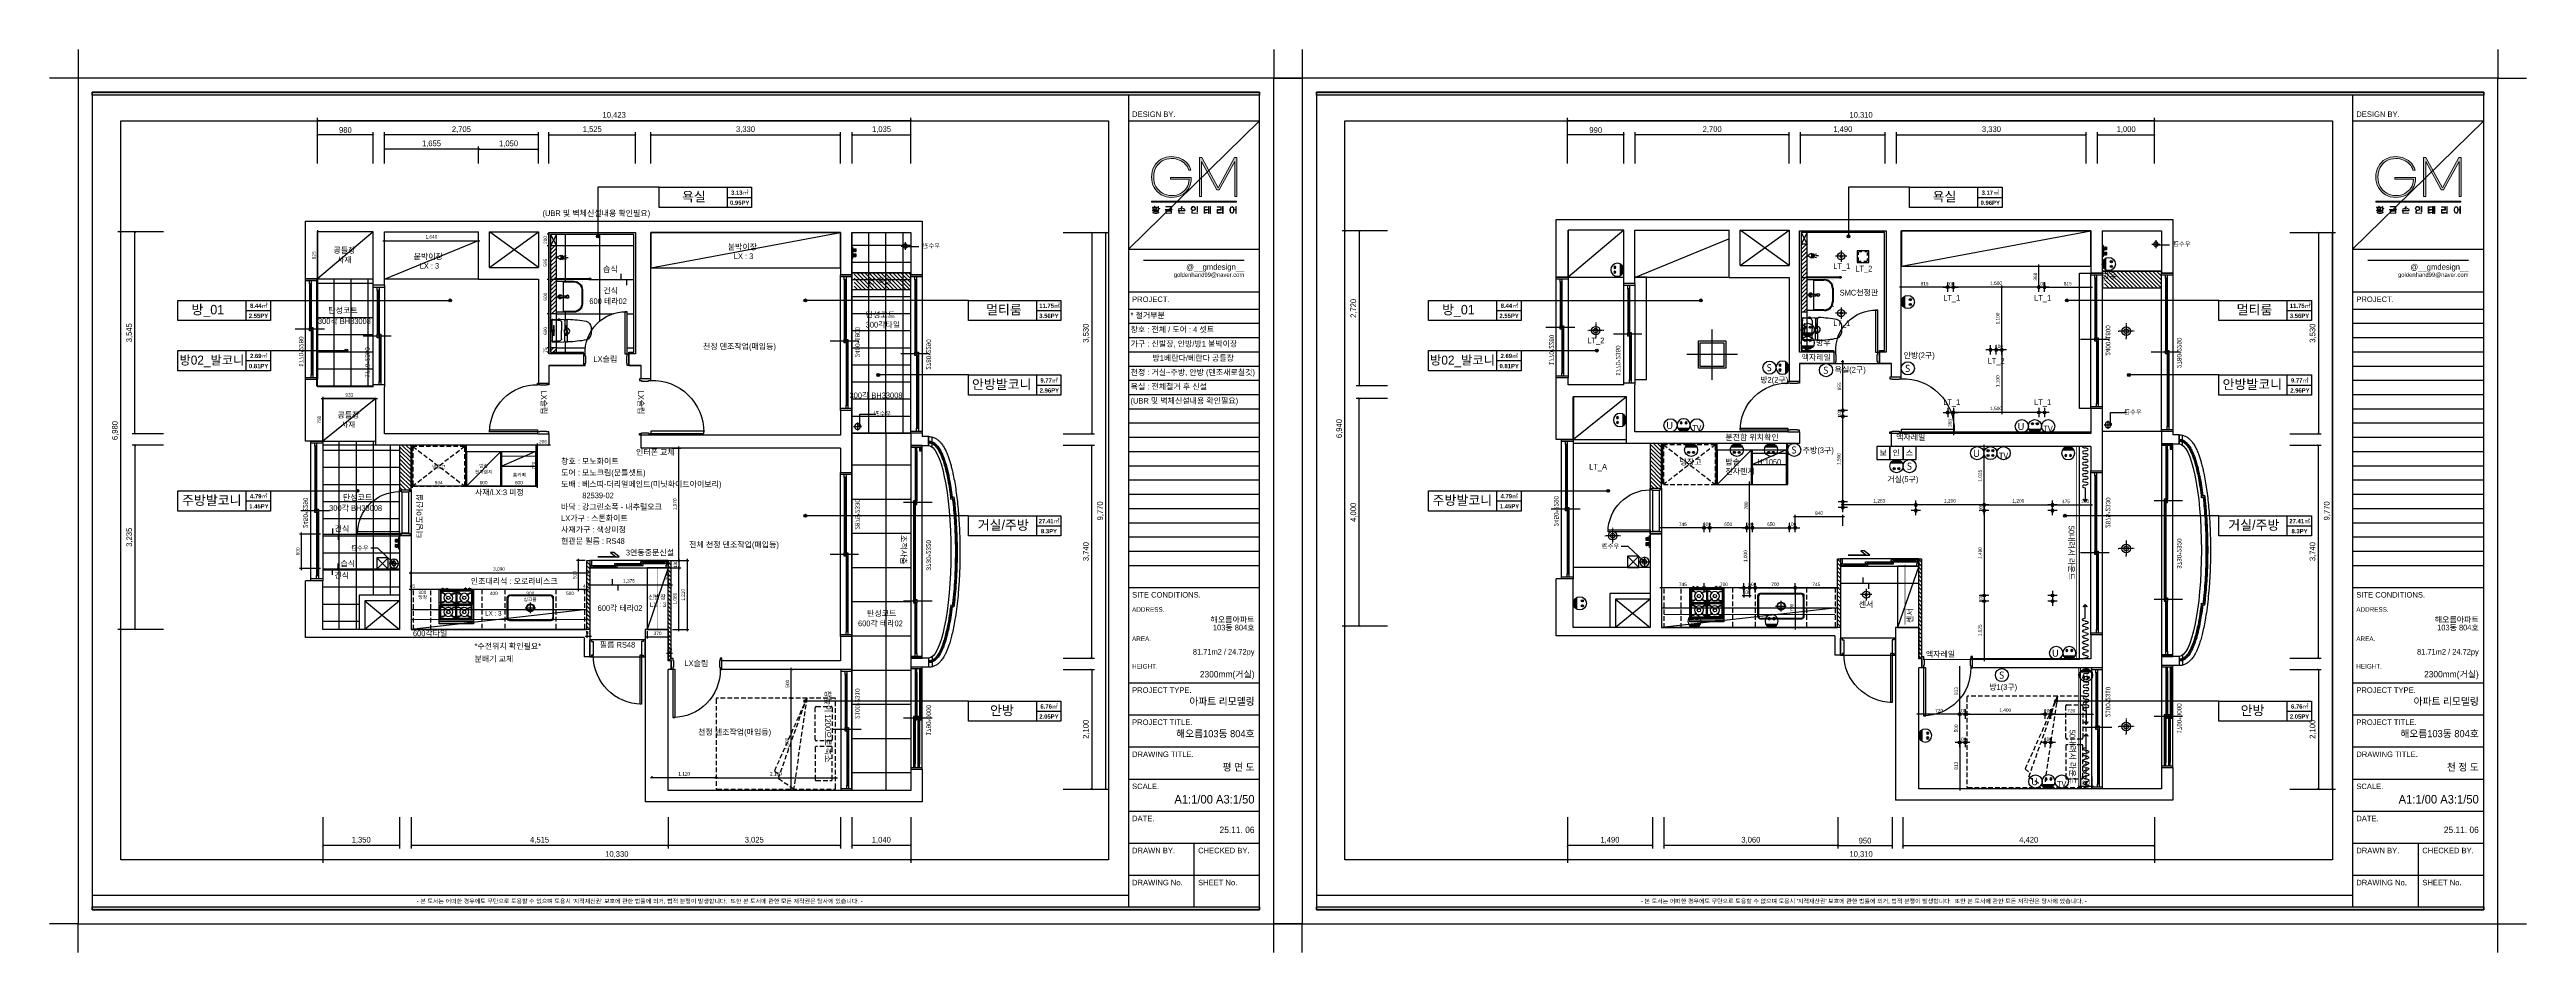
# Model space of a CAD drawing. Header units: inches. Extents: x 47110 to 180628, y 8205 to 35062.
# Drawn here: x 47110 to 90610, y 19043 to 34893 of the extents above; entities that cross this region are included whole.
import ezdxf
from ezdxf.enums import TextEntityAlignment as Align

# ---------------------------------------------------------------- set-up
doc = ezdxf.new("R2010")
doc.units = ezdxf.units.IN
doc.header["$LTSCALE"] = 100
doc.header["$MEASUREMENT"] = 0
doc.header["$PDSIZE"] = 700.071425
for name, pattern in [('DASHEDX2', [1.5, 1, -0.5]), ('DH-HID2', [1.2, 0.8, -0.4]), ('DOT', [0.25, 0, -0.25]), ('HID', [2.5, 1.5, -1]), ('HID2', [1, 0.5, -0.5]), ('HIDDEN', [0.375, 0.25, -0.125])]:
    doc.linetypes.add(name, pattern=pattern)
for name, color, linetype in [('0-ELC TEXT', 7, 'Continuous'), ('01. F-소품', 3, 'Continuous'), ('03-TEXT', 3, 'Continuous'), ('03-WAL NEW', 3, 'Continuous'), ('06-FUR', 6, 'Continuous'), ('06-LIGHT', 4, 'Continuous'), ('07-DIM', 1, 'Continuous'), ('07-DIM WAL', 5, 'Continuous'), ('08-HAT', 8, 'Continuous'), ('3.기호.계단선', 30, 'Continuous'), ('_U+B808_U+C774_U+C5B4 2', 7, 'Continuous'), ('BATH', 4, 'Continuous'), ('C-WALL1', 2, 'Continuous'), ('CEIL-DOOR', 6, 'Continuous'), ('CEIL-LIGHT', 7, 'Continuous'), ('CO-BATH', 6, 'Continuous'), ('CO-DO-FR', 7, 'Continuous'), ('CO-DOOR', 8, 'Continuous'), ('CO-FURB-DN', 9, 'Continuous'), ('F-SYM', 7, 'Continuous'), ('fin', 5, 'Continuous'), ('FORM(YOURNAME)-11', 1, 'Continuous'), ('FU-FURM', 251, 'DH-HID2'), ('HAT', 8, 'Continuous'), ('HL', 6, 'HIDDEN'), ('Layer 1', 7, 'Continuous'), ('RC-LIGHT', 7, 'Continuous'), ('TOILET-1', 6, 'Continuous'), ('U-LANP', 6, 'Continuous'), ('WAL NEW', 3, 'Continuous'), ('도면층2', 2, 'Continuous'), ('도면층4', 4, 'Continuous'), ('도면층5', 5, 'Continuous'), ('도면층8', 8, 'Continuous'), ('설비', 140, 'Continuous')]:
    doc.layers.add(name, color=color, linetype=linetype)
doc.styles.add('HY 울릉도 L', font='')
doc.styles.get("Standard").update_dxf_attribs({"font": 'txt.shx', "bigfont": 'whgtxt.shx'})
doc.styles.add('YOURNAME', font='HY울릉도M.TTF')
doc.styles.add('넥슨고딕', font='NEXONLv1GothicBold.ttf')
doc.styles.add('마감재', font='stylu.ttf')
doc.styles.add('코레일둥고', font='Korail_Round_Gothic_Medium.ttf')
doc.styles.get('HY 울릉도 L').set_extended_font_data('HY울릉도L')
doc.linetypes.add('TRACKS', pattern='A,0.15,[130,ltypeshp.shx,S=0.25,R=0,X=0,Y=0],0.15', length=0.3)
doc.dimstyles.new('30', dxfattribs={"dimscale": 30, "dimtxt": 2, "dimasz": 1, "dimexe": 1, "dimexo": 1, "dimgap": 1, "dimtad": 1, "dimdec": 0, "dimrnd": 0.05, "dimdsep": 46, "dimlunit": 6, "dimtxsty": 'HY 울릉도 L', "dimblk": 'ARCHTICK', "dimcen": 2.5, "dimdle": 1, "dimclrd": 133, "dimclre": 133, "dimclrt": 30, "dimadec": 0, "dimazin": 0, "dimtfac": 1, "dimtdec": 0, "dimtix": 1, "dimtmove": 2, "dimatfit": 3, "dimldrblk": 'ARCHTICK', "dimfxl": 1, "dimlwd": -1, "dimlwe": -1, "dimarcsym": 0})
doc.dimstyles.new('벽치수 Copy of DIM-50', dxfattribs={"dimscale": 50, "dimtxt": 2, "dimasz": 0.7, "dimexe": 1, "dimexo": 1, "dimgap": 0.7, "dimtad": 1, "dimdec": 0, "dimzin": 1, "dimdsep": 46, "dimlunit": 6, "dimtxsty": '마감재', "dimblk": 'ARCHTICK', "dimcen": -0.09, "dimclrd": 256, "dimclre": 256, "dimclrt": 3, "dimadec": 0, "dimazin": 0, "dimtfac": 1, "dimtdec": 0, "dimtix": 1, "dimtmove": 2, "dimatfit": 0, "dimldrblk": 'ARCHTICK', "dimfxl": 1, "dimtolj": 1, "dimtzin": 0, "dimarcsym": 0})
pattern_1 = [(45, (21832.62, -50), (-35.35534, 35.35534), [])]
pattern_2 = [(45, (-7.5, -80), (-35.35534, 35.35534), [])]
pattern_3 = [(0, (61198.44, 28158.68), (0, 300), []), (90, (61198.44, 28158.68), (-300, 2e-14), [])]
pattern_4 = [(-45, (0, 0), (35.35534, 35.35534), [])]
pattern_5 = [(0, (57373.44, 30853.7), (0, 600), []), (90, (57373.44, 30853.7), (-600, 4e-14), [])]

# ---------------------------------------------------------------- blocks, each defined once
blk = doc.blocks.new('block 29')
at = {"layer": '_U+B808_U+C774_U+C5B4 2'}
h = blk.add_hatch(color=35, dxfattribs=at)
h.dxf.hatch_style = 2
edge = h.paths.add_edge_path()
edge.add_spline(control_points=[(626.3, -130.3), (626.1, -130.3), (625.8, -130.4), (625.5, -130.4), (625.5, -130.4), (624.4, -130.4), (624.4, -130.4), (624.4, -130.4), (624.4, -130.2), (624.4, -130.2), (624.4, -130.2), (625.4, -130.2), (625.4, -130.2), (625.4, -130.2), (625.4, -129.9), (625.4, -129.9), (625.2, -129.9), (625, -129.8), (624.8, -129.8), (624.7, -129.7), (624.6, -129.6), (624.6, -129.4), (624.6, -129.3), (624.7, -129.2), (624.8, -129.1), (625, -129), (625.2, -129), (625.5, -129), (625.8, -129), (626, -129), (626.2, -129.1), (626.3, -129.2), (626.4, -129.3), (626.4, -129.4), (626.4, -129.6), (626.3, -129.7), (626.2, -129.8), (626, -129.8), (625.8, -129.9), (625.6, -129.9), (625.6, -129.9), (625.6, -130.2), (625.6, -130.2), (626.2, -130.2), (626.6, -130.2), (626.8, -130.1), (626.8, -130.1), (626.8, -130.2), (626.8, -130.2), (626.7, -130.3), (626.5, -130.3), (626.3, -130.3)], knot_values=[0, 0, 0, 0, 1, 1, 1, 2, 2, 2, 3, 3, 3, 4, 4, 4, 5, 5, 5, 6, 6, 6, 7, 7, 7, 8, 8, 8, 9, 9, 9, 10, 10, 10, 11, 11, 11, 12, 12, 12, 13, 13, 13, 14, 14, 14, 15, 15, 15, 16, 16, 16, 17, 17, 17, 17], degree=3, periodic=0)
h.paths.add_polyline_path([(626.6, -128.8), (624.4, -128.8), (624.4, -128.7), (625.4, -128.7), (625.4, -128.2), (625.6, -128.2), (625.6, -128.7), (626.6, -128.7)])
edge = h.paths.add_edge_path()
edge.add_spline(control_points=[(627, -130.8), (627.2, -130.8), (627.4, -131), (627.4, -131.1), (627.4, -131.3), (627.2, -131.4), (627, -131.5), (626.7, -131.6), (626.4, -131.6), (626, -131.6), (625.6, -131.6), (625.3, -131.6), (625, -131.5), (624.8, -131.4), (624.6, -131.3), (624.6, -131.1), (624.6, -131), (624.8, -130.8), (625, -130.8), (625.3, -130.7), (625.6, -130.6), (626, -130.6), (626.4, -130.6), (626.7, -130.7), (627, -130.8)], knot_values=[0, 0, 0, 0, 1, 1, 1, 2, 2, 2, 3, 3, 3, 4, 4, 4, 5, 5, 5, 6, 6, 6, 7, 7, 7, 8, 8, 8, 8], degree=3, periodic=0)
edge = h.paths.add_edge_path()
edge.add_spline(control_points=[(624.9, -129.7), (625.1, -129.7), (625.3, -129.8), (625.5, -129.8), (625.7, -129.8), (625.9, -129.7), (626.1, -129.7), (626.2, -129.6), (626.3, -129.5), (626.3, -129.4), (626.3, -129.3), (626.2, -129.3), (626.1, -129.2), (625.9, -129.2), (625.7, -129.1), (625.5, -129.1), (625.3, -129.1), (625.1, -129.2), (624.9, -129.2), (624.8, -129.3), (624.7, -129.3), (624.7, -129.4), (624.7, -129.5), (624.8, -129.6), (624.9, -129.7)], knot_values=[0, 0, 0, 0, 1, 1, 1, 2, 2, 2, 3, 3, 3, 4, 4, 4, 5, 5, 5, 6, 6, 6, 7, 7, 7, 8, 8, 8, 8], degree=3, periodic=0)
edge = h.paths.add_edge_path()
edge.add_spline(control_points=[(626.8, -131.4), (627.1, -131.3), (627.2, -131.2), (627.2, -131.1), (627.2, -131), (627.1, -130.9), (626.8, -130.9), (626.6, -130.8), (626.3, -130.8), (626, -130.8), (625.7, -130.8), (625.4, -130.8), (625.2, -130.9), (624.9, -130.9), (624.8, -131), (624.8, -131.1), (624.8, -131.2), (624.9, -131.3), (625.2, -131.4), (625.4, -131.4), (625.7, -131.5), (626, -131.5), (626.3, -131.5), (626.6, -131.4), (626.8, -131.4)], knot_values=[0, 0, 0, 0, 1, 1, 1, 2, 2, 2, 3, 3, 3, 4, 4, 4, 5, 5, 5, 6, 6, 6, 7, 7, 7, 8, 8, 8, 8], degree=3, periodic=0)
h.paths.add_polyline_path([(627.8, -129.3), (627.8, -129.4), (627.3, -129.4), (627.3, -130.5), (627.1, -130.5), (627.1, -128.3), (627.3, -128.3), (627.3, -129.3)])
h = blk.add_hatch(color=35, dxfattribs=at)
h.dxf.hatch_style = 2
h.paths.add_polyline_path([(633.7, -129.9), (630.4, -129.9), (630.4, -129.8), (633.7, -129.8)])
h.paths.add_polyline_path([(633.4, -129.5), (633.2, -129.5), (633.2, -128.5), (630.7, -128.5), (630.7, -128.4), (633.4, -128.4)])
h.paths.add_polyline_path([(633.4, -131.5), (630.7, -131.5), (630.7, -130.4), (633.4, -130.4)])
h.paths.add_polyline_path([(633.2, -131.4), (633.2, -130.5), (630.8, -130.5), (630.8, -131.4)])
h = blk.add_hatch(color=35, dxfattribs=at)
h.dxf.hatch_style = 2
h.paths.add_polyline_path([(639.7, -130.2), (639.7, -130.3), (636.4, -130.3), (636.4, -130.2), (638, -130.2), (638, -129.5), (638.1, -129.5), (638.1, -130.2)])
edge = h.paths.add_edge_path()
edge.add_spline(control_points=[(637.4, -129.5), (637.1, -129.6), (636.8, -129.7), (636.6, -129.7), (636.6, -129.7), (636.6, -129.5), (636.6, -129.5), (636.8, -129.5), (637, -129.5), (637.2, -129.3), (637.5, -129.2), (637.7, -129.1), (637.8, -128.9), (638, -128.7), (638.1, -128.5), (638.1, -128.3), (638.1, -128.3), (638.3, -128.3), (638.3, -128.3), (638.3, -128.5), (638.2, -128.6), (638.1, -128.8), (638.1, -128.8), (639.6, -129.6), (639.6, -129.6), (639.6, -129.6), (639.5, -129.7), (639.5, -129.7), (639.5, -129.7), (638, -128.9), (638, -128.9), (637.8, -129.1), (637.6, -129.3), (637.4, -129.5)], knot_values=[0, 0, 0, 0, 1, 1, 1, 2, 2, 2, 3, 3, 3, 4, 4, 4, 5, 5, 5, 6, 6, 6, 7, 7, 7, 8, 8, 8, 9, 9, 9, 10, 10, 10, 11, 11, 11, 11], degree=3, periodic=0)
h.paths.add_polyline_path([(636.9, -131.4), (639.5, -131.4), (639.5, -131.5), (636.7, -131.5), (636.7, -130.6), (636.9, -130.6)])
h = blk.add_hatch(color=35, dxfattribs=at)
h.dxf.hatch_style = 2
edge = h.paths.add_edge_path()
edge.add_spline(control_points=[(644.1, -128.5), (644.2, -128.6), (644.4, -128.7), (644.4, -128.8), (644.5, -129), (644.6, -129.1), (644.6, -129.3), (644.6, -129.5), (644.5, -129.6), (644.4, -129.8), (644.4, -129.9), (644.2, -130), (644.1, -130.1), (643.9, -130.2), (643.8, -130.2), (643.5, -130.2), (643.3, -130.2), (643.2, -130.2), (643, -130.1), (642.8, -130), (642.7, -129.9), (642.7, -129.8), (642.6, -129.6), (642.5, -129.5), (642.5, -129.3), (642.5, -129.1), (642.6, -129), (642.7, -128.8), (642.7, -128.7), (642.8, -128.6), (643, -128.5), (643.2, -128.4), (643.3, -128.4), (643.5, -128.4), (643.8, -128.4), (643.9, -128.4), (644.1, -128.5)], knot_values=[0, 0, 0, 0, 1, 1, 1, 2, 2, 2, 3, 3, 3, 4, 4, 4, 5, 5, 5, 6, 6, 6, 7, 7, 7, 8, 8, 8, 9, 9, 9, 10, 10, 10, 11, 11, 11, 12, 12, 12, 12], degree=3, periodic=0)
edge = h.paths.add_edge_path()
edge.add_spline(control_points=[(643.1, -128.6), (643, -128.7), (642.9, -128.8), (642.8, -128.9), (642.7, -129), (642.7, -129.2), (642.7, -129.3), (642.7, -129.5), (642.7, -129.6), (642.8, -129.7), (642.9, -129.8), (643, -129.9), (643.1, -130), (643.2, -130.1), (643.4, -130.1), (643.5, -130.1), (643.7, -130.1), (643.9, -130.1), (644, -130), (644.1, -129.9), (644.2, -129.8), (644.3, -129.7), (644.4, -129.6), (644.4, -129.5), (644.4, -129.3), (644.4, -129.2), (644.4, -129), (644.3, -128.9), (644.2, -128.8), (644.1, -128.7), (644, -128.6), (643.9, -128.6), (643.7, -128.5), (643.5, -128.5), (643.4, -128.5), (643.2, -128.6), (643.1, -128.6)], knot_values=[0, 0, 0, 0, 1, 1, 1, 2, 2, 2, 3, 3, 3, 4, 4, 4, 5, 5, 5, 6, 6, 6, 7, 7, 7, 8, 8, 8, 9, 9, 9, 10, 10, 10, 11, 11, 11, 12, 12, 12, 12], degree=3, periodic=0)
h.paths.add_polyline_path([(643, -131.4), (645.6, -131.4), (645.6, -131.5), (642.8, -131.5), (642.8, -130.5), (643, -130.5)])
h.paths.add_polyline_path([(645.5, -130.8), (645.3, -130.8), (645.3, -128.3), (645.5, -128.3)])
h = blk.add_hatch(color=35, dxfattribs=at)
h.dxf.hatch_style = 2
edge = h.paths.add_edge_path()
edge.add_spline(control_points=[(649.1, -131.2), (649.4, -131.2), (649.6, -131.2), (649.8, -131.2), (649.9, -131.2), (650.1, -131.1), (650.2, -131.1), (650.2, -131.1), (650.2, -131.2), (650.2, -131.2), (650, -131.3), (649.6, -131.4), (649.1, -131.4), (649.1, -131.4), (648.6, -131.4), (648.6, -131.4), (648.6, -131.4), (648.6, -128.5), (648.6, -128.5), (648.6, -128.5), (650.1, -128.5), (650.1, -128.5), (650.1, -128.5), (650.1, -128.6), (650.1, -128.6), (650.1, -128.6), (648.8, -128.6), (648.8, -128.6), (648.8, -128.6), (648.8, -129.8), (648.8, -129.8), (648.8, -129.8), (649.9, -129.8), (649.9, -129.8), (649.9, -129.8), (649.9, -130), (649.9, -130), (649.9, -130), (648.8, -130), (648.8, -130), (648.8, -130), (648.8, -131.2), (648.8, -131.2), (648.8, -131.2), (649.1, -131.2), (649.1, -131.2)], knot_values=[0, 0, 0, 0, 1, 1, 1, 2, 2, 2, 3, 3, 3, 4, 4, 4, 5, 5, 5, 6, 6, 6, 7, 7, 7, 8, 8, 8, 9, 9, 9, 10, 10, 10, 11, 11, 11, 12, 12, 12, 13, 13, 13, 14, 14, 14, 15, 15, 15, 15], degree=3, periodic=0)
h.paths.add_polyline_path([(650.6, -128.3), (650.8, -128.3), (650.8, -131.6), (650.6, -131.6), (650.6, -129.9), (650.1, -129.9), (650.1, -129.8), (650.6, -129.8)])
h.paths.add_polyline_path([(651.6, -128.3), (651.6, -131.6), (651.4, -131.6), (651.4, -128.3)])
h = blk.add_hatch(color=35, dxfattribs=at)
h.dxf.hatch_style = 2
edge = h.paths.add_edge_path()
edge.add_spline(control_points=[(656.6, -130), (656.6, -130), (654.9, -130), (654.9, -130), (654.9, -130), (654.9, -131.2), (654.9, -131.2), (654.9, -131.2), (656.1, -131.2), (656.1, -131.2), (656.2, -131.2), (656.4, -131.2), (656.5, -131.2), (656.7, -131.2), (656.8, -131.1), (656.9, -131.1), (656.9, -131.1), (656.9, -131.2), (656.9, -131.2), (656.8, -131.3), (656.7, -131.3), (656.6, -131.3), (656.4, -131.4), (656.2, -131.4), (656.1, -131.4), (656.1, -131.4), (654.7, -131.4), (654.7, -131.4), (654.7, -131.4), (654.7, -129.8), (654.7, -129.8), (654.7, -129.8), (656.4, -129.8), (656.4, -129.8), (656.4, -129.8), (656.4, -128.6), (656.4, -128.6), (656.4, -128.6), (654.7, -128.6), (654.7, -128.6), (654.7, -128.6), (654.7, -128.5), (654.7, -128.5), (654.7, -128.5), (656.6, -128.5), (656.6, -128.5), (656.6, -128.5), (656.6, -130), (656.6, -130)], knot_values=[0, 0, 0, 0, 1, 1, 1, 2, 2, 2, 3, 3, 3, 4, 4, 4, 5, 5, 5, 6, 6, 6, 7, 7, 7, 8, 8, 8, 9, 9, 9, 10, 10, 10, 11, 11, 11, 12, 12, 12, 13, 13, 13, 14, 14, 14, 15, 15, 15, 16, 16, 16, 16], degree=3, periodic=0)
h.paths.add_polyline_path([(657.5, -131.6), (657.3, -131.6), (657.3, -128.3), (657.5, -128.3)])
h = blk.add_hatch(color=35, dxfattribs=at)
h.dxf.hatch_style = 2
edge = h.paths.add_edge_path()
edge.add_spline(control_points=[(663.6, -128.3), (663.6, -128.3), (663.6, -131.6), (663.6, -131.6), (663.6, -131.6), (663.4, -131.6), (663.4, -131.6), (663.4, -131.6), (663.4, -129.9), (663.4, -129.9), (663.4, -129.9), (662.6, -129.9), (662.6, -129.9), (662.6, -130.3), (662.6, -130.5), (662.5, -130.8), (662.4, -131), (662.3, -131.2), (662.1, -131.3), (662, -131.4), (661.8, -131.4), (661.7, -131.4), (661.5, -131.4), (661.3, -131.4), (661.2, -131.3), (661, -131.2), (660.9, -131), (660.8, -130.8), (660.7, -130.5), (660.7, -130.3), (660.7, -129.9), (660.7, -129.6), (660.7, -129.3), (660.8, -129.1), (660.9, -128.9), (661, -128.7), (661.2, -128.6), (661.3, -128.5), (661.5, -128.4), (661.7, -128.4), (661.8, -128.4), (662, -128.5), (662.1, -128.6), (662.3, -128.7), (662.4, -128.8), (662.5, -129), (662.5, -129.2), (662.6, -129.5), (662.6, -129.8), (662.6, -129.8), (663.4, -129.8), (663.4, -129.8), (663.4, -129.8), (663.4, -128.3), (663.4, -128.3), (663.4, -128.3), (663.6, -128.3), (663.6, -128.3)], knot_values=[0, 0, 0, 0, 1, 1, 1, 2, 2, 2, 3, 3, 3, 4, 4, 4, 5, 5, 5, 6, 6, 6, 7, 7, 7, 8, 8, 8, 9, 9, 9, 10, 10, 10, 11, 11, 11, 12, 12, 12, 13, 13, 13, 14, 14, 14, 15, 15, 15, 16, 16, 16, 17, 17, 17, 18, 18, 18, 19, 19, 19, 19], degree=3, periodic=0)
edge = h.paths.add_edge_path()
edge.add_spline(control_points=[(662.1, -131.1), (662.2, -131), (662.3, -130.9), (662.3, -130.7), (662.4, -130.5), (662.4, -130.2), (662.4, -129.9), (662.4, -129.6), (662.4, -129.4), (662.3, -129.2), (662.3, -129), (662.2, -128.8), (662.1, -128.7), (661.9, -128.6), (661.8, -128.6), (661.7, -128.6), (661.5, -128.6), (661.4, -128.6), (661.2, -128.7), (661.1, -128.8), (661, -129), (661, -129.2), (660.9, -129.4), (660.9, -129.6), (660.9, -129.9), (660.9, -130.2), (660.9, -130.5), (661, -130.7), (661, -130.9), (661.1, -131), (661.2, -131.1), (661.4, -131.2), (661.5, -131.3), (661.7, -131.3), (661.8, -131.3), (661.9, -131.2), (662.1, -131.1)], knot_values=[0, 0, 0, 0, 1, 1, 1, 2, 2, 2, 3, 3, 3, 4, 4, 4, 5, 5, 5, 6, 6, 6, 7, 7, 7, 8, 8, 8, 9, 9, 9, 10, 10, 10, 11, 11, 11, 12, 12, 12, 12], degree=3, periodic=0)
at = {"layer": '_U+B808_U+C774_U+C5B4 2', "lineweight": 0}
for points in [[(626.6, -128.8), (624.4, -128.8), (624.4, -128.7), (625.4, -128.7), (625.4, -128.2), (625.6, -128.2), (625.6, -128.7), (626.6, -128.7), (626.6, -128.8)], [(627.8, -129.3), (627.8, -129.4), (627.3, -129.4), (627.3, -130.5), (627.1, -130.5), (627.1, -128.3), (627.3, -128.3), (627.3, -129.3), (627.8, -129.3)], [(633.7, -129.9), (630.4, -129.9), (630.4, -129.8), (633.7, -129.8), (633.7, -129.9)], [(633.4, -129.5), (633.2, -129.5), (633.2, -128.5), (630.7, -128.5), (630.7, -128.4), (633.4, -128.4), (633.4, -129.5)], [(633.4, -131.5), (630.7, -131.5), (630.7, -130.4), (633.4, -130.4), (633.4, -131.5)], [(633.2, -131.4), (633.2, -130.5), (630.8, -130.5), (630.8, -131.4), (633.2, -131.4)], [(639.7, -130.2), (639.7, -130.3), (636.4, -130.3), (636.4, -130.2), (638, -130.2), (638, -129.5), (638.1, -129.5), (638.1, -130.2), (639.7, -130.2)], [(636.9, -131.4), (639.5, -131.4), (639.5, -131.5), (636.7, -131.5), (636.7, -130.6), (636.9, -130.6), (636.9, -131.4)], [(643, -131.4), (645.6, -131.4), (645.6, -131.5), (642.8, -131.5), (642.8, -130.5), (643, -130.5), (643, -131.4)], [(645.5, -130.8), (645.3, -130.8), (645.3, -128.3), (645.5, -128.3), (645.5, -130.8)], [(650.6, -128.3), (650.8, -128.3), (650.8, -131.6), (650.6, -131.6), (650.6, -129.9), (650.1, -129.9), (650.1, -129.8), (650.6, -129.8), (650.6, -128.3)], [(651.6, -128.3), (651.6, -131.6), (651.4, -131.6), (651.4, -128.3), (651.6, -128.3)], [(657.5, -131.6), (657.3, -131.6), (657.3, -128.3), (657.5, -128.3), (657.5, -131.6)]]:
    blk.add_lwpolyline(points, dxfattribs=at)
for points, knots in [([(626.3, -130.3), (626.1, -130.3), (625.8, -130.4), (625.5, -130.4), (625.5, -130.4), (624.4, -130.4), (624.4, -130.4), (624.4, -130.4), (624.4, -130.2), (624.4, -130.2), (624.4, -130.2), (625.4, -130.2), (625.4, -130.2), (625.4, -130.2), (625.4, -129.9), (625.4, -129.9), (625.2, -129.9), (625, -129.8), (624.8, -129.8), (624.7, -129.7), (624.6, -129.6), (624.6, -129.4), (624.6, -129.3), (624.7, -129.2), (624.8, -129.1), (625, -129), (625.2, -129), (625.5, -129), (625.8, -129), (626, -129), (626.2, -129.1), (626.3, -129.2), (626.4, -129.3), (626.4, -129.4), (626.4, -129.6), (626.3, -129.7), (626.2, -129.8), (626, -129.8), (625.8, -129.9), (625.6, -129.9), (625.6, -129.9), (625.6, -130.2), (625.6, -130.2), (626.2, -130.2), (626.6, -130.2), (626.8, -130.1), (626.8, -130.1), (626.8, -130.2), (626.8, -130.2), (626.7, -130.3), (626.5, -130.3), (626.3, -130.3)], [0, 0, 0, 0, 1, 1, 1, 2, 2, 2, 3, 3, 3, 4, 4, 4, 5, 5, 5, 6, 6, 6, 7, 7, 7, 8, 8, 8, 9, 9, 9, 10, 10, 10, 11, 11, 11, 12, 12, 12, 13, 13, 13, 14, 14, 14, 15, 15, 15, 16, 16, 16, 17, 17, 17, 17]), ([(627, -130.8), (627.2, -130.8), (627.4, -131), (627.4, -131.1), (627.4, -131.3), (627.2, -131.4), (627, -131.5), (626.7, -131.6), (626.4, -131.6), (626, -131.6), (625.6, -131.6), (625.3, -131.6), (625, -131.5), (624.8, -131.4), (624.6, -131.3), (624.6, -131.1), (624.6, -131), (624.8, -130.8), (625, -130.8), (625.3, -130.7), (625.6, -130.6), (626, -130.6), (626.4, -130.6), (626.7, -130.7), (627, -130.8)], [0, 0, 0, 0, 1, 1, 1, 2, 2, 2, 3, 3, 3, 4, 4, 4, 5, 5, 5, 6, 6, 6, 7, 7, 7, 8, 8, 8, 8]), ([(624.9, -129.7), (625.1, -129.7), (625.3, -129.8), (625.5, -129.8), (625.7, -129.8), (625.9, -129.7), (626.1, -129.7), (626.2, -129.6), (626.3, -129.5), (626.3, -129.4), (626.3, -129.3), (626.2, -129.3), (626.1, -129.2), (625.9, -129.2), (625.7, -129.1), (625.5, -129.1), (625.3, -129.1), (625.1, -129.2), (624.9, -129.2), (624.8, -129.3), (624.7, -129.3), (624.7, -129.4), (624.7, -129.5), (624.8, -129.6), (624.9, -129.7)], [0, 0, 0, 0, 1, 1, 1, 2, 2, 2, 3, 3, 3, 4, 4, 4, 5, 5, 5, 6, 6, 6, 7, 7, 7, 8, 8, 8, 8]), ([(626.8, -131.4), (627.1, -131.3), (627.2, -131.2), (627.2, -131.1), (627.2, -131), (627.1, -130.9), (626.8, -130.9), (626.6, -130.8), (626.3, -130.8), (626, -130.8), (625.7, -130.8), (625.4, -130.8), (625.2, -130.9), (624.9, -130.9), (624.8, -131), (624.8, -131.1), (624.8, -131.2), (624.9, -131.3), (625.2, -131.4), (625.4, -131.4), (625.7, -131.5), (626, -131.5), (626.3, -131.5), (626.6, -131.4), (626.8, -131.4)], [0, 0, 0, 0, 1, 1, 1, 2, 2, 2, 3, 3, 3, 4, 4, 4, 5, 5, 5, 6, 6, 6, 7, 7, 7, 8, 8, 8, 8]), ([(637.4, -129.5), (637.1, -129.6), (636.8, -129.7), (636.6, -129.7), (636.6, -129.7), (636.6, -129.5), (636.6, -129.5), (636.8, -129.5), (637, -129.5), (637.2, -129.3), (637.5, -129.2), (637.7, -129.1), (637.8, -128.9), (638, -128.7), (638.1, -128.5), (638.1, -128.3), (638.1, -128.3), (638.3, -128.3), (638.3, -128.3), (638.3, -128.5), (638.2, -128.6), (638.1, -128.8), (638.1, -128.8), (639.6, -129.6), (639.6, -129.6), (639.6, -129.6), (639.5, -129.7), (639.5, -129.7), (639.5, -129.7), (638, -128.9), (638, -128.9), (637.8, -129.1), (637.6, -129.3), (637.4, -129.5)], [0, 0, 0, 0, 1, 1, 1, 2, 2, 2, 3, 3, 3, 4, 4, 4, 5, 5, 5, 6, 6, 6, 7, 7, 7, 8, 8, 8, 9, 9, 9, 10, 10, 10, 11, 11, 11, 11]), ([(644.1, -128.5), (644.2, -128.6), (644.4, -128.7), (644.4, -128.8), (644.5, -129), (644.6, -129.1), (644.6, -129.3), (644.6, -129.5), (644.5, -129.6), (644.4, -129.8), (644.4, -129.9), (644.2, -130), (644.1, -130.1), (643.9, -130.2), (643.8, -130.2), (643.5, -130.2), (643.3, -130.2), (643.2, -130.2), (643, -130.1), (642.8, -130), (642.7, -129.9), (642.7, -129.8), (642.6, -129.6), (642.5, -129.5), (642.5, -129.3), (642.5, -129.1), (642.6, -129), (642.7, -128.8), (642.7, -128.7), (642.8, -128.6), (643, -128.5), (643.2, -128.4), (643.3, -128.4), (643.5, -128.4), (643.8, -128.4), (643.9, -128.4), (644.1, -128.5)], [0, 0, 0, 0, 1, 1, 1, 2, 2, 2, 3, 3, 3, 4, 4, 4, 5, 5, 5, 6, 6, 6, 7, 7, 7, 8, 8, 8, 9, 9, 9, 10, 10, 10, 11, 11, 11, 12, 12, 12, 12]), ([(643.1, -128.6), (643, -128.7), (642.9, -128.8), (642.8, -128.9), (642.7, -129), (642.7, -129.2), (642.7, -129.3), (642.7, -129.5), (642.7, -129.6), (642.8, -129.7), (642.9, -129.8), (643, -129.9), (643.1, -130), (643.2, -130.1), (643.4, -130.1), (643.5, -130.1), (643.7, -130.1), (643.9, -130.1), (644, -130), (644.1, -129.9), (644.2, -129.8), (644.3, -129.7), (644.4, -129.6), (644.4, -129.5), (644.4, -129.3), (644.4, -129.2), (644.4, -129), (644.3, -128.9), (644.2, -128.8), (644.1, -128.7), (644, -128.6), (643.9, -128.6), (643.7, -128.5), (643.5, -128.5), (643.4, -128.5), (643.2, -128.6), (643.1, -128.6)], [0, 0, 0, 0, 1, 1, 1, 2, 2, 2, 3, 3, 3, 4, 4, 4, 5, 5, 5, 6, 6, 6, 7, 7, 7, 8, 8, 8, 9, 9, 9, 10, 10, 10, 11, 11, 11, 12, 12, 12, 12]), ([(649.1, -131.2), (649.4, -131.2), (649.6, -131.2), (649.8, -131.2), (649.9, -131.2), (650.1, -131.1), (650.2, -131.1), (650.2, -131.1), (650.2, -131.2), (650.2, -131.2), (650, -131.3), (649.6, -131.4), (649.1, -131.4), (649.1, -131.4), (648.6, -131.4), (648.6, -131.4), (648.6, -131.4), (648.6, -128.5), (648.6, -128.5), (648.6, -128.5), (650.1, -128.5), (650.1, -128.5), (650.1, -128.5), (650.1, -128.6), (650.1, -128.6), (650.1, -128.6), (648.8, -128.6), (648.8, -128.6), (648.8, -128.6), (648.8, -129.8), (648.8, -129.8), (648.8, -129.8), (649.9, -129.8), (649.9, -129.8), (649.9, -129.8), (649.9, -130), (649.9, -130), (649.9, -130), (648.8, -130), (648.8, -130), (648.8, -130), (648.8, -131.2), (648.8, -131.2), (648.8, -131.2), (649.1, -131.2), (649.1, -131.2)], [0, 0, 0, 0, 1, 1, 1, 2, 2, 2, 3, 3, 3, 4, 4, 4, 5, 5, 5, 6, 6, 6, 7, 7, 7, 8, 8, 8, 9, 9, 9, 10, 10, 10, 11, 11, 11, 12, 12, 12, 13, 13, 13, 14, 14, 14, 15, 15, 15, 15]), ([(656.6, -130), (656.6, -130), (654.9, -130), (654.9, -130), (654.9, -130), (654.9, -131.2), (654.9, -131.2), (654.9, -131.2), (656.1, -131.2), (656.1, -131.2), (656.2, -131.2), (656.4, -131.2), (656.5, -131.2), (656.7, -131.2), (656.8, -131.1), (656.9, -131.1), (656.9, -131.1), (656.9, -131.2), (656.9, -131.2), (656.8, -131.3), (656.7, -131.3), (656.6, -131.3), (656.4, -131.4), (656.2, -131.4), (656.1, -131.4), (656.1, -131.4), (654.7, -131.4), (654.7, -131.4), (654.7, -131.4), (654.7, -129.8), (654.7, -129.8), (654.7, -129.8), (656.4, -129.8), (656.4, -129.8), (656.4, -129.8), (656.4, -128.6), (656.4, -128.6), (656.4, -128.6), (654.7, -128.6), (654.7, -128.6), (654.7, -128.6), (654.7, -128.5), (654.7, -128.5), (654.7, -128.5), (656.6, -128.5), (656.6, -128.5), (656.6, -128.5), (656.6, -130), (656.6, -130)], [0, 0, 0, 0, 1, 1, 1, 2, 2, 2, 3, 3, 3, 4, 4, 4, 5, 5, 5, 6, 6, 6, 7, 7, 7, 8, 8, 8, 9, 9, 9, 10, 10, 10, 11, 11, 11, 12, 12, 12, 13, 13, 13, 14, 14, 14, 15, 15, 15, 16, 16, 16, 16]), ([(663.6, -128.3), (663.6, -128.3), (663.6, -131.6), (663.6, -131.6), (663.6, -131.6), (663.4, -131.6), (663.4, -131.6), (663.4, -131.6), (663.4, -129.9), (663.4, -129.9), (663.4, -129.9), (662.6, -129.9), (662.6, -129.9), (662.6, -130.3), (662.6, -130.5), (662.5, -130.8), (662.4, -131), (662.3, -131.2), (662.1, -131.3), (662, -131.4), (661.8, -131.4), (661.7, -131.4), (661.5, -131.4), (661.3, -131.4), (661.2, -131.3), (661, -131.2), (660.9, -131), (660.8, -130.8), (660.7, -130.5), (660.7, -130.3), (660.7, -129.9), (660.7, -129.6), (660.7, -129.3), (660.8, -129.1), (660.9, -128.9), (661, -128.7), (661.2, -128.6), (661.3, -128.5), (661.5, -128.4), (661.7, -128.4), (661.8, -128.4), (662, -128.5), (662.1, -128.6), (662.3, -128.7), (662.4, -128.8), (662.5, -129), (662.5, -129.2), (662.6, -129.5), (662.6, -129.8), (662.6, -129.8), (663.4, -129.8), (663.4, -129.8), (663.4, -129.8), (663.4, -128.3), (663.4, -128.3), (663.4, -128.3), (663.6, -128.3), (663.6, -128.3)], [0, 0, 0, 0, 1, 1, 1, 2, 2, 2, 3, 3, 3, 4, 4, 4, 5, 5, 5, 6, 6, 6, 7, 7, 7, 8, 8, 8, 9, 9, 9, 10, 10, 10, 11, 11, 11, 12, 12, 12, 13, 13, 13, 14, 14, 14, 15, 15, 15, 16, 16, 16, 17, 17, 17, 18, 18, 18, 19, 19, 19, 19]), ([(662.1, -131.1), (662.2, -131), (662.3, -130.9), (662.3, -130.7), (662.4, -130.5), (662.4, -130.2), (662.4, -129.9), (662.4, -129.6), (662.4, -129.4), (662.3, -129.2), (662.3, -129), (662.2, -128.8), (662.1, -128.7), (661.9, -128.6), (661.8, -128.6), (661.7, -128.6), (661.5, -128.6), (661.4, -128.6), (661.2, -128.7), (661.1, -128.8), (661, -129), (661, -129.2), (660.9, -129.4), (660.9, -129.6), (660.9, -129.9), (660.9, -130.2), (660.9, -130.5), (661, -130.7), (661, -130.9), (661.1, -131), (661.2, -131.1), (661.4, -131.2), (661.5, -131.3), (661.7, -131.3), (661.8, -131.3), (661.9, -131.2), (662.1, -131.1)], [0, 0, 0, 0, 1, 1, 1, 2, 2, 2, 3, 3, 3, 4, 4, 4, 5, 5, 5, 6, 6, 6, 7, 7, 7, 8, 8, 8, 9, 9, 9, 10, 10, 10, 11, 11, 11, 12, 12, 12, 12])]:
    blk.add_open_spline(points, degree=3, knots=knots, dxfattribs=at)
blk = doc.blocks.new('block 30')
at = {"layer": '_U+B808_U+C774_U+C5B4 2'}
h = blk.add_hatch(color=35, dxfattribs=at)
h.dxf.hatch_style = 2
edge = h.paths.add_edge_path()
edge.add_spline(control_points=[(637.5, -105.8), (638.8, -106.4), (639.8, -107.1), (640.7, -108.1), (641.5, -109), (642.1, -110.1), (642.4, -111.3), (642.4, -111.3), (641.4, -111.3), (641.4, -111.3), (641.1, -110.3), (640.6, -109.3), (639.8, -108.5), (639.1, -107.7), (638.1, -107), (637, -106.6), (635.9, -106.1), (634.7, -105.9), (633.4, -105.9), (631.8, -105.9), (630.3, -106.2), (629, -107), (627.8, -107.7), (626.8, -108.8), (626, -110.1), (625.3, -111.4), (625, -112.9), (625, -114.5), (625, -116.2), (625.3, -117.7), (626, -119), (626.8, -120.3), (627.8, -121.3), (629.1, -122.1), (630.3, -122.8), (631.8, -123.2), (633.5, -123.2), (635, -123.2), (636.3, -122.9), (637.6, -122.2), (638.8, -121.6), (639.7, -120.7), (640.5, -119.5), (641.2, -118.4), (641.6, -117), (641.6, -115.6), (641.6, -115.6), (632.9, -115.6), (632.9, -115.6), (632.9, -115.6), (632.9, -114.7), (632.9, -114.7), (632.9, -114.7), (642.6, -114.7), (642.6, -114.7), (642.6, -114.7), (642.6, -115.3), (642.6, -115.3), (642.6, -117), (642.2, -118.5), (641.4, -119.8), (640.6, -121.2), (639.5, -122.2), (638.1, -123), (636.7, -123.7), (635.1, -124.1), (633.4, -124.1), (631.6, -124.1), (629.9, -123.7), (628.5, -122.8), (627.1, -122), (626, -120.9), (625.2, -119.4), (624.4, -118), (624, -116.4), (624, -114.5), (624, -112.7), (624.4, -111.1), (625.2, -109.6), (626, -108.2), (627.1, -107), (628.5, -106.2), (629.9, -105.4), (631.6, -105), (633.4, -105), (634.9, -105), (636.3, -105.3), (637.5, -105.8)], knot_values=[0, 0, 0, 0, 1, 1, 1, 2, 2, 2, 3, 3, 3, 4, 4, 4, 5, 5, 5, 6, 6, 6, 7, 7, 7, 8, 8, 8, 9, 9, 9, 10, 10, 10, 11, 11, 11, 12, 12, 12, 13, 13, 13, 14, 14, 14, 15, 15, 15, 16, 16, 16, 17, 17, 17, 18, 18, 18, 19, 19, 19, 20, 20, 20, 21, 21, 21, 22, 22, 22, 23, 23, 23, 24, 24, 24, 25, 25, 25, 26, 26, 26, 27, 27, 27, 28, 28, 28, 29, 29, 29, 29], degree=3, periodic=0)
h = blk.add_hatch(color=35, dxfattribs=at)
h.dxf.hatch_style = 2
h.paths.add_polyline_path([(646.4, -105.4), (647.5, -105.4), (655.2, -119.6), (662.9, -105.4), (664, -105.4), (664, -123.7), (663, -123.7), (663, -107.2), (655.7, -120.5), (654.6, -120.5), (647.4, -107.2), (647.4, -123.7), (646.4, -123.7)])
at = {"layer": '_U+B808_U+C774_U+C5B4 2', "lineweight": 0}
blk.add_lwpolyline([(646.4, -105.4), (647.5, -105.4), (655.2, -119.6), (662.9, -105.4), (664, -105.4), (664, -123.7), (663, -123.7), (663, -107.2), (655.7, -120.5), (654.6, -120.5), (647.4, -107.2), (647.4, -123.7), (646.4, -123.7), (646.4, -105.4)], dxfattribs=at)
blk.add_open_spline([(637.5, -105.8), (638.8, -106.4), (639.8, -107.1), (640.7, -108.1), (641.5, -109), (642.1, -110.1), (642.4, -111.3), (642.4, -111.3), (641.4, -111.3), (641.4, -111.3), (641.1, -110.3), (640.6, -109.3), (639.8, -108.5), (639.1, -107.7), (638.1, -107), (637, -106.6), (635.9, -106.1), (634.7, -105.9), (633.4, -105.9), (631.8, -105.9), (630.3, -106.2), (629, -107), (627.8, -107.7), (626.8, -108.8), (626, -110.1), (625.3, -111.4), (625, -112.9), (625, -114.5), (625, -116.2), (625.3, -117.7), (626, -119), (626.8, -120.3), (627.8, -121.3), (629.1, -122.1), (630.3, -122.8), (631.8, -123.2), (633.5, -123.2), (635, -123.2), (636.3, -122.9), (637.6, -122.2), (638.8, -121.6), (639.7, -120.7), (640.5, -119.5), (641.2, -118.4), (641.6, -117), (641.6, -115.6), (641.6, -115.6), (632.9, -115.6), (632.9, -115.6), (632.9, -115.6), (632.9, -114.7), (632.9, -114.7), (632.9, -114.7), (642.6, -114.7), (642.6, -114.7), (642.6, -114.7), (642.6, -115.3), (642.6, -115.3), (642.6, -117), (642.2, -118.5), (641.4, -119.8), (640.6, -121.2), (639.5, -122.2), (638.1, -123), (636.7, -123.7), (635.1, -124.1), (633.4, -124.1), (631.6, -124.1), (629.9, -123.7), (628.5, -122.8), (627.1, -122), (626, -120.9), (625.2, -119.4), (624.4, -118), (624, -116.4), (624, -114.5), (624, -112.7), (624.4, -111.1), (625.2, -109.6), (626, -108.2), (627.1, -107), (628.5, -106.2), (629.9, -105.4), (631.6, -105), (633.4, -105), (634.9, -105), (636.3, -105.3), (637.5, -105.8)], degree=3, knots=[0, 0, 0, 0, 1, 1, 1, 2, 2, 2, 3, 3, 3, 4, 4, 4, 5, 5, 5, 6, 6, 6, 7, 7, 7, 8, 8, 8, 9, 9, 9, 10, 10, 10, 11, 11, 11, 12, 12, 12, 13, 13, 13, 14, 14, 14, 15, 15, 15, 16, 16, 16, 17, 17, 17, 18, 18, 18, 19, 19, 19, 20, 20, 20, 21, 21, 21, 22, 22, 22, 23, 23, 23, 24, 24, 24, 25, 25, 25, 26, 26, 26, 27, 27, 27, 28, 28, 28, 29, 29, 29, 29], dxfattribs=at)
blk = doc.blocks.new('block 28')
at = {"layer": '_U+B808_U+C774_U+C5B4 2'}
for name in ['block 30', 'block 29']:
    blk.add_blockref(name, (0, 0), dxfattribs=at)
blk = doc.blocks.new('block 27')
at = {"layer": '_U+B808_U+C774_U+C5B4 2'}
h = blk.add_hatch(color=35, dxfattribs=at)
h.dxf.hatch_style = 2
h.paths.add_polyline_path([(663.8, -126.3), (624, -126.3), (624, -125.9), (663.8, -125.9)])
at = {"layer": '_U+B808_U+C774_U+C5B4 2', "lineweight": 0}
blk.add_lwpolyline([(663.8, -126.3), (624, -126.3), (624, -125.9), (663.8, -125.9), (663.8, -126.3)], dxfattribs=at)
at = {"layer": '_U+B808_U+C774_U+C5B4 2'}
blk.add_blockref('block 28', (0, 0), dxfattribs=at)
blk = doc.blocks.new('FORM-PLAN')
at = {"layer": 'FORM(YOURNAME)-11'}
h = blk.add_hatch(color=256, dxfattribs=at)
h.dxf.hatch_style = 1
h.paths.add_polyline_path([(-71444, 55115), (10556, 55115), (10556, 54915), (-71444, 54915)])
h.paths.add_polyline_path([(-71444, -2085), (10556, -2085), (10556, -2285), (-71444, -2285)])
at = {"layer": 'Defpoints', "color": 158}
for p, q in [((1346, 54915), (1346, -2085)), ((1346, 53115), (10556, 53115)), ((10556, 53115), (1346, 44093)), ((1346, 44093), (10556, 44093)), ((1346, -1285), (-71444, -1285))]:
    blk.add_line(p, q, dxfattribs=at)
at = {"layer": 'Defpoints', "color": 1}
for points in [[(-72444, 58115), (-72444, 56115), (-74444, 56115)], [(11556, 58115), (11556, 56115), (13556, 56115)], [(-72444, -5285), (-72444, -3285), (-74444, -3285)], [(11556, -5285), (11556, -3285), (13556, -3285)]]:
    blk.add_lwpolyline(points, dxfattribs=at)
at = {"layer": 'Defpoints', "color": 158}
for points in [[(-71444, -2285), (10556, -2285), (10556, 55115), (-71444, 55115)], [(-69444, 53115), (-64, 53115), (-64, 1215), (-69444, 1215)]]:
    blk.add_lwpolyline(points, close=True, dxfattribs=at)
at = {"layer": 'FORM(YOURNAME)-11', "color": 251}
blk.add_line((2415, 43323), (9487, 43323), dxfattribs=at)
at = {"layer": 'FORM(YOURNAME)-11', "color": 14}
for p, q in [((1346, 41093), (10556, 41093)), ((1346, 39893), (10556, 39893)), ((1346, 38893), (10556, 38893)), ((1346, 37893), (10556, 37893)), ((1346, 36893), (10556, 36893)), ((1346, 35893), (10556, 35893)), ((1346, 34893), (10556, 34893)), ((1346, 33893), (10556, 33893)), ((1346, 32893), (10556, 32893)), ((1346, 31893), (10556, 31893)), ((1346, 30893), (10556, 30893)), ((1346, 29893), (10556, 29893)), ((1346, 28893), (10556, 28893)), ((1346, 27893), (10556, 27893)), ((1346, 26893), (10556, 26893)), ((1346, 25893), (10556, 25893)), ((1346, 24893), (10556, 24893)), ((1346, 23893), (10556, 23893)), ((1346, 22893), (10556, 22893)), ((1346, 21893), (10556, 21893)), ((1346, 20344), (10556, 20344)), ((1346, 13651), (10556, 13651)), ((1346, 11398), (10556, 11398)), ((1346, 9146), (10556, 9146)), ((1346, 6893), (10556, 6893)), ((1346, 4641), (10556, 4641)), ((1346, 2388), (10556, 2388)), ((5951, 2388), (5951, -2085)), ((1346, 136), (10556, 136))]:
    blk.add_line(p, q, dxfattribs=at)
at = {"layer": 'FORM(YOURNAME)-11', "color": 250}
blk.add_lwpolyline([(-72444, -3285), (11556, -3285), (11556, 56115), (-72444, 56115)], close=True, dxfattribs=at)
at = {"layer": 'FORM(YOURNAME)-11'}
for points in [[(-71444, 55115), (10556, 55115), (10556, 54915), (-71444, 54915)], [(-71444, -2085), (10556, -2085), (10556, -2285), (-71444, -2285)]]:
    blk.add_lwpolyline(points, close=True, dxfattribs=at)
at = {"layer": '_U+B808_U+C774_U+C5B4 2', "xscale": 150, "yscale": 150, "zscale": 150}
blk.add_blockref('block 27', (-90629, 66345), dxfattribs=at)
at = {"layer": 'FORM(YOURNAME)-11', "color": 14, "style": 'YOURNAME'}
for s, height, p in [('DESIGN BY.', 386.1, (1603, 53577)), ('PROJECT.', 386.1, (1603, 40579)), ('SITE CONDITIONS.', 386.14, (1603, 19829)), ('PROJECT TYPE.', 386.14, (1603, 13136)), ('PROJECT TITLE.', 386.14, (1603, 10883)), ('DRAWING TITLE.', 386.14, (1603, 8631)), ('SCALE.', 386.1, (1603, 6378)), ('DATE.', 386.1, (1603, 4126)), ('DRAWN BY.', 386.1, (1603, 1873)), ('CHECKED BY.', 386.14, (6240, 1873)), ('DRAWING No.', 386.14, (1603, -379)), ('SHEET No.', 386.1, (6240, -379))]:
    blk.add_text(s, height=height, dxfattribs=at).set_placement(p, align=Align.MIDDLE_LEFT)
for s, height, width, p in [('goldenhand99@naver.com', 300, 0.995, (9487, 42154)), ('@__gmdesign__', 400, 1.03, (9487, 42649))]:
    blk.add_text(s, height=height, dxfattribs=dict(at, width=width)).set_placement(p, align=Align.RIGHT)
at = {"layer": 'FORM(YOURNAME)-11', "color": 251, "style": 'YOURNAME'}
for s, p in [('ADDRESS.', (1603, 18799)), ('AREA.', (1603, 16740)), ('HEIGHT.', (1603, 14809))]:
    blk.add_text(s, height=321.8, dxfattribs=at).set_placement(p, align=Align.MIDDLE_LEFT)
at = {"layer": 'FORM(YOURNAME)-11', "color": 1, "style": 'YOURNAME'}
blk.add_text("- 본 도서는 어떠한 경우에도 무단으로 도용할 수 없으며 도용시 '지적재산권' 보호에 관한 법률에 의거, 법적 분쟁이 발생합니다.  또한 본 도서에 관한 모든 저작권은 당사에 있습니다. -", height=300, dxfattribs=at).set_placement((-32990, -1685), align=Align.MIDDLE_CENTER)
at = {"layer": 'FORM(YOURNAME)-11', "color": 3, "style": 'YOURNAME'}
for tag, height, p in [('2', 450, (9905, 17544)), ('1', 450, (9905, 18188)), ('3', 450, (9905, 16257)), ('4', 450, (9905, 14326)), ('5', 515, (9905, 12009)), ('6', 515, (9905, 9757)), ('7', 515, (9905, 7504)), ('8', 515, (9905, 5252)), ('9', 515, (9905, 2999)), ('10', 515, (5655, 811)), ('11', 515, (9905, 747)), ('12', 515, (5655, -1441)), ('13', 515, (9905, -1441))]:
    blk.add_attdef(tag, text='', height=height, dxfattribs=at).set_placement(p, align=Align.MIDDLE_RIGHT)
blk = doc.blocks.new('_ArchTick')
at = {"color": 0, "linetype": 'ByBlock', "const_width": 0.15}
blk.add_lwpolyline([(-0.5, -0.5), (0.5, 0.5)], dxfattribs=at)
blk = doc.blocks.new('*D17')
at = {"layer": '07-DIM', "lineweight": -2, "transparency": 16777216}
for p, q in [((64912, 31679), (65712, 31679)), ((65662, 21909), (65662, 31679)), ((64912, 21909), (65712, 21909))]:
    blk.add_line(p, q, dxfattribs=at)
at = {"layer": 'Defpoints', "color": 0, "transparency": 16777216}
for p in [(64862, 31679), (65662, 31679), (64862, 21909)]:
    blk.add_point(p, dxfattribs=at)
at = {"layer": '07-DIM', "lineweight": -2, "transparency": 16777216, "xscale": 35, "yscale": 35, "zscale": 35}
for p, rotation in [((65662, 31679), 90), ((65662, 21909), 270)]:
    blk.add_blockref('_ArchTick', p, dxfattribs=dict(at, rotation=rotation))
at = {"layer": '07-DIM', "color": 3, "transparency": 16777216, "insert": (65568, 26794), "char_height": 100, "attachment_point": 5, "rotation": 90, "style": '마감재'}
blk.add_mtext('\\A1;9,770', dxfattribs=at)
blk = doc.blocks.new('*D18')
at = {"layer": '07-DIM', "lineweight": -2, "transparency": 16777216}
for p, q in [((64912, 31679), (65462, 31679)), ((65412, 31679), (65412, 28149)), ((64912, 28149), (65462, 28149))]:
    blk.add_line(p, q, dxfattribs=at)
at = {"layer": 'Defpoints', "color": 0, "transparency": 16777216}
for p in [(64862, 31679), (64862, 28149), (65412, 28149)]:
    blk.add_point(p, dxfattribs=at)
at = {"layer": '07-DIM', "lineweight": -2, "transparency": 16777216, "xscale": 35, "yscale": 35, "zscale": 35}
for p, rotation in [((65412, 31679), 90), ((65412, 28149), 270)]:
    blk.add_blockref('_ArchTick', p, dxfattribs=dict(at, rotation=rotation))
at = {"layer": '07-DIM', "color": 3, "transparency": 16777216, "insert": (65318, 29914), "char_height": 100, "attachment_point": 5, "rotation": 90, "style": '마감재'}
blk.add_mtext('\\A1;3,530', dxfattribs=at)
blk = doc.blocks.new('*D19')
at = {"layer": '07-DIM', "lineweight": -2, "transparency": 16777216}
for p, q in [((64912, 24009), (65462, 24009)), ((65412, 24009), (65412, 21909)), ((64912, 21909), (65462, 21909))]:
    blk.add_line(p, q, dxfattribs=at)
at = {"layer": 'Defpoints', "color": 0, "transparency": 16777216}
for p in [(64862, 24009), (64862, 21909), (65412, 21909)]:
    blk.add_point(p, dxfattribs=at)
at = {"layer": '07-DIM', "lineweight": -2, "transparency": 16777216, "xscale": 35, "yscale": 35, "zscale": 35}
for p, rotation in [((65412, 24009), 90), ((65412, 21909), 270)]:
    blk.add_blockref('_ArchTick', p, dxfattribs=dict(at, rotation=rotation))
at = {"layer": '07-DIM', "color": 3, "transparency": 16777216, "insert": (65318, 22959), "char_height": 100, "attachment_point": 5, "rotation": 90, "style": '마감재'}
blk.add_mtext('\\A1;2,100', dxfattribs=at)
blk = doc.blocks.new('*D20')
at = {"layer": '07-DIM', "lineweight": -2, "transparency": 16777216}
for p, q in [((64912, 27949), (65462, 27949)), ((65412, 24209), (65412, 27949)), ((64912, 24209), (65462, 24209))]:
    blk.add_line(p, q, dxfattribs=at)
at = {"layer": 'Defpoints', "color": 0, "transparency": 16777216}
for p in [(64862, 27949), (65412, 27949), (64862, 24209)]:
    blk.add_point(p, dxfattribs=at)
at = {"layer": '07-DIM', "lineweight": -2, "transparency": 16777216, "xscale": 35, "yscale": 35, "zscale": 35}
for p, rotation in [((65412, 27949), 90), ((65412, 24209), 270)]:
    blk.add_blockref('_ArchTick', p, dxfattribs=dict(at, rotation=rotation))
at = {"layer": '07-DIM', "color": 3, "transparency": 16777216, "insert": (65318, 26079), "char_height": 100, "attachment_point": 5, "rotation": 90, "style": '마감재'}
blk.add_mtext('\\A1;3,740', dxfattribs=at)
blk = doc.blocks.new('*D11')
at = {"layer": '07-DIM', "lineweight": -2, "transparency": 16777216}
for p, q in [((61203, 32893), (61203, 33443)), ((61203, 33393), (62238, 33393)), ((62238, 32893), (62238, 33443))]:
    blk.add_line(p, q, dxfattribs=at)
at = {"layer": 'Defpoints', "color": 0, "transparency": 16777216}
for p in [(62238, 33393), (61203, 32843), (62238, 32843)]:
    blk.add_point(p, dxfattribs=at)
at = {"layer": '07-DIM', "lineweight": -2, "transparency": 16777216, "xscale": 35, "yscale": 35, "zscale": 35, "rotation": 180}
blk.add_blockref('_ArchTick', (61203, 33393), dxfattribs=at)
at = {"layer": '07-DIM', "lineweight": -2, "transparency": 16777216, "xscale": 35, "yscale": 35, "zscale": 35}
blk.add_blockref('_ArchTick', (62238, 33393), dxfattribs=at)
at = {"layer": '07-DIM', "color": 3, "transparency": 16777216, "insert": (61721, 33487), "char_height": 100, "attachment_point": 5, "style": '마감재'}
blk.add_mtext('\\A1;1,035', dxfattribs=at)
blk = doc.blocks.new('*D12')
at = {"layer": '07-DIM', "lineweight": -2, "transparency": 16777216}
for p, q in [((51816, 32893), (51816, 33693)), ((62238, 33643), (51816, 33643)), ((62238, 32893), (62238, 33693))]:
    blk.add_line(p, q, dxfattribs=at)
at = {"layer": 'Defpoints', "color": 0, "transparency": 16777216}
for p in [(51816, 33643), (51816, 32843), (62238, 32843)]:
    blk.add_point(p, dxfattribs=at)
at = {"layer": '07-DIM', "lineweight": -2, "transparency": 16777216, "xscale": 35, "yscale": 35, "zscale": 35, "rotation": 180}
blk.add_blockref('_ArchTick', (51816, 33643), dxfattribs=at)
at = {"layer": '07-DIM', "lineweight": -2, "transparency": 16777216, "xscale": 35, "yscale": 35, "zscale": 35}
blk.add_blockref('_ArchTick', (62238, 33643), dxfattribs=at)
at = {"layer": '07-DIM', "color": 3, "transparency": 16777216, "insert": (57027, 33737), "char_height": 100, "attachment_point": 5, "style": '마감재'}
blk.add_mtext('\\A1;10,423', dxfattribs=at)
blk = doc.blocks.new('*D13')
at = {"layer": '07-DIM', "lineweight": -2, "transparency": 16777216}
for p, q in [((52991, 32893), (52991, 33443)), ((55696, 33393), (52991, 33393)), ((55696, 32893), (55696, 33443))]:
    blk.add_line(p, q, dxfattribs=at)
at = {"layer": 'Defpoints', "color": 0, "transparency": 16777216}
for p in [(52991, 33393), (52991, 32843), (55696, 32843)]:
    blk.add_point(p, dxfattribs=at)
at = {"layer": '07-DIM', "lineweight": -2, "transparency": 16777216, "xscale": 35, "yscale": 35, "zscale": 35, "rotation": 180}
blk.add_blockref('_ArchTick', (52991, 33393), dxfattribs=at)
at = {"layer": '07-DIM', "lineweight": -2, "transparency": 16777216, "xscale": 35, "yscale": 35, "zscale": 35}
blk.add_blockref('_ArchTick', (55696, 33393), dxfattribs=at)
at = {"layer": '07-DIM', "color": 3, "transparency": 16777216, "insert": (54343, 33487), "char_height": 100, "attachment_point": 5, "style": '마감재'}
blk.add_mtext('\\A1;2,705', dxfattribs=at)
blk = doc.blocks.new('*D14')
at = {"layer": '07-DIM', "lineweight": -2, "transparency": 16777216}
for p, q in [((51816, 32893), (51816, 33443)), ((52796, 33393), (51816, 33393)), ((52796, 32893), (52796, 33443))]:
    blk.add_line(p, q, dxfattribs=at)
at = {"layer": 'Defpoints', "color": 0, "transparency": 16777216}
for p in [(51816, 33393), (51816, 32843), (52796, 32843)]:
    blk.add_point(p, dxfattribs=at)
at = {"layer": '07-DIM', "lineweight": -2, "transparency": 16777216, "xscale": 35, "yscale": 35, "zscale": 35, "rotation": 180}
blk.add_blockref('_ArchTick', (51816, 33393), dxfattribs=at)
at = {"layer": '07-DIM', "lineweight": -2, "transparency": 16777216, "xscale": 35, "yscale": 35, "zscale": 35}
blk.add_blockref('_ArchTick', (52796, 33393), dxfattribs=at)
at = {"layer": '07-DIM', "color": 3, "transparency": 16777216, "insert": (52306, 33480), "char_height": 100, "attachment_point": 5, "style": '마감재'}
blk.add_mtext('\\A1;980', dxfattribs=at)
blk = doc.blocks.new('*D15')
at = {"layer": '07-DIM', "lineweight": -2, "transparency": 16777216}
for p, q in [((55878, 32893), (55878, 33443)), ((55878, 33393), (57403, 33393)), ((57403, 32893), (57403, 33443))]:
    blk.add_line(p, q, dxfattribs=at)
at = {"layer": 'Defpoints', "color": 0, "transparency": 16777216}
for p in [(57403, 33393), (55878, 32843), (57403, 32843)]:
    blk.add_point(p, dxfattribs=at)
at = {"layer": '07-DIM', "lineweight": -2, "transparency": 16777216, "xscale": 35, "yscale": 35, "zscale": 35, "rotation": 180}
blk.add_blockref('_ArchTick', (55878, 33393), dxfattribs=at)
at = {"layer": '07-DIM', "lineweight": -2, "transparency": 16777216, "xscale": 35, "yscale": 35, "zscale": 35}
blk.add_blockref('_ArchTick', (57403, 33393), dxfattribs=at)
at = {"layer": '07-DIM', "color": 3, "transparency": 16777216, "insert": (56641, 33487), "char_height": 100, "attachment_point": 5, "style": '마감재'}
blk.add_mtext('\\A1;1,525', dxfattribs=at)
blk = doc.blocks.new('*D16')
at = {"layer": '07-DIM', "lineweight": -2, "transparency": 16777216}
for p, q in [((57668, 32893), (57668, 33443)), ((57668, 33393), (60998, 33393)), ((60998, 32893), (60998, 33443))]:
    blk.add_line(p, q, dxfattribs=at)
at = {"layer": 'Defpoints', "color": 0, "transparency": 16777216}
for p in [(60998, 33393), (57668, 32843), (60998, 32843)]:
    blk.add_point(p, dxfattribs=at)
at = {"layer": '07-DIM', "lineweight": -2, "transparency": 16777216, "xscale": 35, "yscale": 35, "zscale": 35, "rotation": 180}
blk.add_blockref('_ArchTick', (57668, 33393), dxfattribs=at)
at = {"layer": '07-DIM', "lineweight": -2, "transparency": 16777216, "xscale": 35, "yscale": 35, "zscale": 35}
blk.add_blockref('_ArchTick', (60998, 33393), dxfattribs=at)
at = {"layer": '07-DIM', "color": 3, "transparency": 16777216, "insert": (59333, 33487), "char_height": 100, "attachment_point": 5, "style": '마감재'}
blk.add_mtext('\\A1;3,330', dxfattribs=at)
blk = doc.blocks.new('*D21')
at = {"layer": '07-DIM', "lineweight": -2, "transparency": 16777216}
for p, q in [((49110, 31694), (48310, 31694)), ((48360, 24714), (48360, 31694)), ((49110, 24714), (48310, 24714))]:
    blk.add_line(p, q, dxfattribs=at)
at = {"layer": 'Defpoints', "color": 0, "transparency": 16777216}
for p in [(48360, 31694), (49160, 31694), (49160, 24714)]:
    blk.add_point(p, dxfattribs=at)
at = {"layer": '07-DIM', "lineweight": -2, "transparency": 16777216, "xscale": 35, "yscale": 35, "zscale": 35}
for p, rotation in [((48360, 31694), 90), ((48360, 24714), 270)]:
    blk.add_blockref('_ArchTick', p, dxfattribs=dict(at, rotation=rotation))
at = {"layer": '07-DIM', "color": 3, "transparency": 16777216, "insert": (48266, 28204), "char_height": 100, "attachment_point": 5, "rotation": 90, "style": '마감재'}
blk.add_mtext('\\A1;6,980', dxfattribs=at)
blk = doc.blocks.new('*D22')
at = {"layer": '07-DIM', "lineweight": -2, "transparency": 16777216}
for p, q in [((51908, 21418), (51908, 20618)), ((62238, 21418), (62238, 20618)), ((62238, 20668), (51908, 20668))]:
    blk.add_line(p, q, dxfattribs=at)
at = {"layer": 'Defpoints', "color": 0, "transparency": 16777216}
for p in [(51908, 21468), (62238, 21468), (51908, 20668)]:
    blk.add_point(p, dxfattribs=at)
at = {"layer": '07-DIM', "lineweight": -2, "transparency": 16777216, "xscale": 35, "yscale": 35, "zscale": 35, "rotation": 180}
blk.add_blockref('_ArchTick', (51908, 20668), dxfattribs=at)
at = {"layer": '07-DIM', "lineweight": -2, "transparency": 16777216, "xscale": 35, "yscale": 35, "zscale": 35}
blk.add_blockref('_ArchTick', (62238, 20668), dxfattribs=at)
at = {"layer": '07-DIM', "color": 3, "transparency": 16777216, "insert": (57073, 20762), "char_height": 100, "attachment_point": 5, "style": '마감재'}
blk.add_mtext('\\A1;10,330', dxfattribs=at)
blk = doc.blocks.new('*D23')
at = {"layer": '07-DIM', "lineweight": -2, "transparency": 16777216}
for p, q in [((51908, 21418), (51908, 20868)), ((53258, 21418), (53258, 20868)), ((53258, 20918), (51908, 20918))]:
    blk.add_line(p, q, dxfattribs=at)
at = {"layer": 'Defpoints', "color": 0, "transparency": 16777216}
for p in [(51908, 21468), (53258, 21468), (51908, 20918)]:
    blk.add_point(p, dxfattribs=at)
at = {"layer": '07-DIM', "lineweight": -2, "transparency": 16777216, "xscale": 35, "yscale": 35, "zscale": 35, "rotation": 180}
blk.add_blockref('_ArchTick', (51908, 20918), dxfattribs=at)
at = {"layer": '07-DIM', "lineweight": -2, "transparency": 16777216, "xscale": 35, "yscale": 35, "zscale": 35}
blk.add_blockref('_ArchTick', (53258, 20918), dxfattribs=at)
at = {"layer": '07-DIM', "color": 3, "transparency": 16777216, "insert": (52583, 21012), "char_height": 100, "attachment_point": 5, "style": '마감재'}
blk.add_mtext('\\A1;1,350', dxfattribs=at)
blk = doc.blocks.new('A$C004A4CAE')
at = {"layer": 'fin', "color": 6}
for p, q in [((0, 0), (0, 5)), ((200, 15), (10, 15)), ((36, 69), (36, 70)), ((84, 69), (36, 69)), ((51, 63), (36, 63)), ((51, 57), (36, 57)), ((51, 51), (36, 51)), ((36, 23), (36, 45)), ((84, 45), (36, 45)), ((82, 72), (38, 72)), ((82, 21), (38, 21)), ((43, 15), (43, 21)), ((84, 63), (69, 63)), ((84, 57), (69, 57)), ((84, 51), (69, 51)), ((77, 15), (77, 21)), ((84, 69), (84, 70)), ((84, 23), (84, 45)), ((126, 69), (126, 70)), ((174, 69), (126, 69)), ((141, 63), (126, 63)), ((141, 57), (126, 57)), ((141, 51), (126, 51)), ((174, 45), (126, 45)), ((126, 23), (126, 45)), ((172, 72), (128, 72)), ((172, 21), (128, 21)), ((133, 15), (133, 21)), ((174, 63), (159, 63)), ((174, 57), (159, 57)), ((174, 51), (159, 51)), ((167, 15), (167, 21)), ((174, 69), (174, 70)), ((174, 23), (174, 45)), ((210, 0), (210, 5))]:
    blk.add_line(p, q, dxfattribs=at)
for centre, radius, start, end in [((10, 5), 10, 90, 180), ((36, 66), 3, 90, 270), ((36, 60), 3, 90, 270), ((36, 54), 3, 90, 270), ((36, 48), 3, 90, 270), ((38, 70), 2, 90, 180), ((38, 23), 2, 180, 270), ((51, 66), 3, 90, 270), ((51, 60), 3, 90, 270), ((51, 54), 3, 90, 270), ((51, 48), 3, 90, 270), ((69, 66), 3, 270, 90), ((69, 60), 3, 270, 90), ((69, 54), 3, 270, 90), ((69, 48), 3, 270, 90), ((82, 70), 2, 0, 90), ((82, 23), 2, 270, 0), ((84, 66), 3, 270, 90), ((84, 60), 3, 270, 90), ((84, 54), 3, 270, 90), ((84, 48), 3, 270, 90), ((126, 66), 3, 90, 270), ((126, 60), 3, 90, 270), ((126, 54), 3, 90, 270), ((126, 48), 3, 90, 270), ((128, 70), 2, 90, 180), ((128, 23), 2, 180, 270), ((141, 66), 3, 90, 270), ((141, 60), 3, 90, 270), ((141, 54), 3, 90, 270), ((141, 48), 3, 90, 270), ((159, 66), 3, 270, 90), ((159, 60), 3, 270, 90), ((159, 54), 3, 270, 90), ((159, 48), 3, 270, 90), ((172, 70), 2, 0, 90), ((172, 23), 2, 270, 0), ((174, 66), 3, 270, 90), ((174, 60), 3, 270, 90), ((174, 54), 3, 270, 90), ((174, 48), 3, 270, 90), ((200, 5), 10, 0, 90)]:
    blk.add_arc(centre, radius, start, end, dxfattribs=at)
blk = doc.blocks.new('fffsere')
for p, q in [((53064, 30974), (52024, 30974)), ((61421, 27949), (62354, 27949)), ((61004, 25769), (62354, 25769))]:
    blk.add_line(p, q)
at = {"color": 8}
for p, q in [((61404, 25769), (61204, 25969)), ((61404, 25969), (61204, 25769))]:
    blk.add_line(p, q, dxfattribs=at)
blk.add_lwpolyline([(61404, 25769), (61204, 25769), (61204, 25969), (61404, 25969)], close=True, dxfattribs=at)
blk.add_circle((58066, 29949), 50)
blk.add_circle((61104, 25869), 80, dxfattribs=at)
at = {"layer": 'C-WALL1'}
for p, q in [((61271, 30754), (61271, 31694)), ((61271, 28149), (61271, 28974))]:
    blk.add_line(p, q, dxfattribs=at)
at = {"layer": 'CO-DO-FR'}
for points in [[(56976, 29549), (56976, 29349), (57006, 29349), (57006, 29389), (57016, 29389), (57016, 29509), (57006, 29509), (57006, 29549), (56976, 29549)], [(57776, 29549), (57776, 29349), (57746, 29349), (57746, 29389), (57736, 29389), (57736, 29509), (57746, 29509), (57746, 29549), (57776, 29549)], [(56594, 29114), (56794, 29114), (56794, 29084), (56754, 29084), (56754, 29074), (56634, 29074), (56634, 29084), (56594, 29084), (56594, 29114)], [(58584, 29039), (58384, 29039), (58384, 29009), (58424, 29009), (58424, 28999), (58544, 28999), (58544, 29009), (58584, 29009), (58584, 29039)], [(56594, 28124), (56794, 28124), (56794, 28154), (56754, 28154), (56754, 28164), (56634, 28164), (56634, 28154), (56594, 28154), (56594, 28124)], [(58584, 28149), (58384, 28149), (58384, 28179), (58424, 28179), (58424, 28189), (58544, 28189), (58544, 28179), (58584, 28179), (58584, 28149)], [(55344, 24009), (55344, 24209), (55374, 24209), (55374, 24169), (55384, 24169), (55384, 24049), (55374, 24049), (55374, 24009), (55344, 24009)], [(56234, 24009), (56234, 24209), (56204, 24209), (56204, 24169), (56194, 24169), (56194, 24049), (56204, 24049), (56204, 24009), (56234, 24009)]]:
    blk.add_lwpolyline(points, close=True, dxfattribs=at)
at = {"layer": 'CO-DOOR'}
for points in [[(57046, 30289), (57046, 29549), (57006, 29549), (57006, 30289)], [(55664, 28194), (56594, 28194), (56594, 28154), (55664, 28154)], [(59424, 28219), (58584, 28219), (58584, 28179), (59424, 28179)], [(56164, 23169), (56164, 24009), (56204, 24009), (56204, 23169)]]:
    blk.add_lwpolyline(points, close=True, dxfattribs=at)
for centre, radius, start, end in [((57036, 29578), 711, 357.624, 90.8063), ((56564, 28184), 900, 88.1182, 180.6363), ((58592, 28177), 832, 0.1014, 90.5847), ((56205, 24000), 832, 179.4153, 269.8986)]:
    blk.add_arc(centre, radius, start, end, dxfattribs=at)
at = {"layer": 'Layer 1'}
for centre, radius in [((52124, 31444), 37.5), ((52964, 28274), 50.5), ((61104, 25869), 37.5)]:
    blk.add_circle(centre, radius, dxfattribs=at)
at = {"layer": '도면층2'}
for p, q in [((62656, 31879), (51824, 31879)), ((51824, 31879), (51824, 30939)), ((62656, 30869), (62656, 31879)), ((53064, 31679), (52024, 31679)), ((52024, 31679), (52024, 30939)), ((53064, 31679), (53064, 30939)), ((56594, 31679), (53264, 31679)), ((53264, 31679), (53264, 30939)), ((56594, 29114), (56594, 31679)), ((59426, 31694), (58566, 31694)), ((58566, 31694), (58566, 31069)), ((59426, 31069), (59426, 31694)), ((59616, 30864), (59616, 31694)), ((61271, 31694), (59616, 31694)), ((61466, 30754), (61466, 31694)), ((61466, 31694), (62446, 31694)), ((62446, 30869), (62446, 31694)), ((52024, 30939), (51824, 30939)), ((51824, 30939), (52024, 30939)), ((53064, 30939), (53264, 30939)), ((59426, 31069), (58566, 31069)), ((59616, 30864), (58566, 30864)), ((58566, 30864), (58566, 29039)), ((61271, 30754), (61466, 30754)), ((62446, 30869), (62656, 30869)), ((56764, 29114), (56764, 29349)), ((56764, 29349), (56976, 29349)), ((56976, 29549), (56976, 29349)), ((57776, 29549), (57776, 29349)), ((57776, 29349), (58384, 29349)), ((58384, 29349), (58384, 29039)), ((56594, 29114), (56681, 29114)), ((58584, 29039), (58384, 29039)), ((61421, 27949), (61421, 28769)), ((61421, 28769), (62354, 28769)), ((61466, 28974), (62446, 28974)), ((62354, 28019), (62354, 28769)), ((62446, 28974), (62446, 29099)), ((62446, 29099), (62656, 29099)), ((62656, 28019), (62656, 29099)), ((53064, 28559), (53064, 27469)), ((53064, 28559), (53264, 28559)), ((53264, 28559), (53264, 28124)), ((51714, 28099), (51714, 27939)), ((51714, 28099), (51824, 28099)), ((52024, 27939), (51714, 27939)), ((51824, 28159), (51824, 28099)), ((51824, 28159), (52024, 28159)), ((52024, 28159), (52024, 27939)), ((53264, 28124), (56681, 28124)), ((53264, 27894), (53264, 27469)), ((53264, 27894), (56764, 27894)), ((56764, 27894), (56764, 28124)), ((58384, 28149), (58384, 27949)), ((58384, 27949), (61421, 27949)), ((58584, 28149), (61271, 28149)), ((62354, 28019), (62656, 28019)), ((62354, 28019), (62561, 28019)), ((53264, 27469), (53064, 27469)), ((60804, 26364), (60804, 24714)), ((60804, 26364), (61004, 26364)), ((61004, 26364), (61004, 24714)), ((61004, 25314), (61714, 25314)), ((61714, 25314), (61714, 24714)), ((62354, 25569), (62656, 25569)), ((62354, 24714), (62354, 25569)), ((62354, 25569), (62561, 25569)), ((62656, 24569), (62656, 25569)), ((61004, 25214), (61614, 25214)), ((61614, 25214), (61614, 24714)), ((53064, 24589), (53064, 24009)), ((53064, 24589), (53264, 24589)), ((53064, 24589), (53264, 24589)), ((53264, 24589), (53264, 24164)), ((56289, 24714), (56289, 24164)), ((56289, 24714), (56694, 24714)), ((56694, 24714), (56694, 21684)), ((56694, 24479), (56694, 24279)), ((57664, 24714), (57664, 24229)), ((57664, 24714), (60804, 24714)), ((57764, 24569), (57764, 24229)), ((57764, 24569), (62656, 24569)), ((61004, 24714), (62354, 24714)), ((51714, 24209), (52024, 24209)), ((51714, 24209), (51714, 24049)), ((51714, 24049), (52024, 24049)), ((52024, 24209), (52024, 24049)), ((53064, 24009), (55344, 24009)), ((53264, 24164), (55344, 24164)), ((55344, 24009), (55344, 24164)), ((56234, 24164), (56289, 24164)), ((56234, 24164), (56234, 24009)), ((56234, 24009), (56289, 24009)), ((56289, 21884), (56289, 24009)), ((57664, 24229), (57764, 24229)), ((51824, 22259), (51824, 21684)), ((52024, 22259), (51824, 22259)), ((52024, 22259), (52024, 21884)), ((52024, 21884), (56289, 21884)), ((51824, 21684), (56694, 21684))]:
    blk.add_line(p, q, dxfattribs=at)
for points in [[(57776, 29549), (58384, 29549), (58384, 31679), (56859, 31679), (56859, 29549), (56976, 29549)], [(56976, 29349), (56764, 29349)], [(58384, 29349), (57776, 29349)]]:
    blk.add_lwpolyline(points, dxfattribs=at)
at = {"layer": '도면층4'}
for p, q in [((52098, 31436), (51885, 31436)), ((52024, 30939), (51824, 30939)), ((51824, 30939), (51824, 28159)), ((52024, 30909), (51824, 30909)), ((52024, 28159), (52024, 30939)), ((53264, 30939), (53064, 30939)), ((53064, 30939), (53064, 28559)), ((53264, 30909), (53064, 30909)), ((53264, 28559), (53264, 30939)), ((51939, 29581), (51939, 30849)), ((53179, 29804), (53179, 30849)), ((61271, 30754), (61271, 28974)), ((61466, 30724), (61271, 30724)), ((61381, 29894), (61381, 30664)), ((61466, 28974), (61466, 30754)), ((62656, 30869), (62446, 30869)), ((62446, 30869), (62446, 29099)), ((62656, 30839), (62446, 30839)), ((62571, 30014), (62571, 30779)), ((62656, 29099), (62656, 30869)), ((52944, 29774), (53444, 29774)), ((53149, 28649), (53149, 29744)), ((61151, 29864), (61646, 29864)), ((61351, 29064), (61351, 29834)), ((62326, 29984), (62836, 29984)), ((62541, 29189), (62541, 29954)), ((51704, 29551), (52204, 29551)), ((51909, 28249), (51909, 29521)), ((56976, 29349), (56976, 29549)), ((56976, 29549), (56976, 29349)), ((57776, 29549), (57776, 29349)), ((56594, 29114), (56681, 29114)), ((58584, 29039), (58384, 29039)), ((61271, 29004), (61466, 29004)), ((62446, 29129), (62656, 29129)), ((62446, 29099), (62656, 29099)), ((53064, 28589), (53264, 28589)), ((53064, 28559), (53264, 28559)), ((51654, 27916), (51654, 28091)), ((51714, 27939), (51714, 28099)), ((51824, 28189), (52024, 28189)), ((51824, 28159), (52024, 28159)), ((51824, 24209), (51824, 27939)), ((51824, 27939), (52024, 27939)), ((51824, 27909), (52024, 27909)), ((51933, 26969), (51933, 27849)), ((52024, 27939), (52024, 24209)), ((62561, 28019), (62354, 28019)), ((62354, 28019), (62354, 25569)), ((62561, 27989), (62354, 27989)), ((62476, 26824), (62476, 27929)), ((62561, 25569), (62561, 28019)), ((53064, 27469), (53064, 24589)), ((53264, 27439), (53064, 27439)), ((53264, 24589), (53264, 27469)), ((51325, 27001), (51265, 27009)), ((51328, 27031), (51269, 27038)), ((53179, 26059), (53179, 27379)), ((51654, 26939), (52154, 26939)), ((51963, 25239), (51963, 26909)), ((62234, 26794), (62741, 26794)), ((62446, 25659), (62446, 26764)), ((52944, 26029), (53444, 26029)), ((53149, 24679), (53149, 25999)), ((62354, 25599), (62561, 25599)), ((62354, 25569), (62561, 25569)), ((51325, 25146), (51265, 25139)), ((51328, 25116), (51269, 25109)), ((51654, 25209), (52154, 25209)), ((51933, 25179), (51933, 24299)), ((53064, 24619), (53264, 24619)), ((56694, 24229), (56694, 24529)), ((56694, 24529), (57664, 24529)), ((56694, 24529), (56694, 24229)), ((57664, 24529), (57664, 24229)), ((51654, 24231), (51654, 24056)), ((51714, 24209), (51714, 24049)), ((52024, 24239), (51824, 24239)), ((51824, 24239), (52024, 24239)), ((52024, 24209), (51824, 24209)), ((51824, 24209), (52024, 24209)), ((51824, 22259), (51824, 24049)), ((51824, 24049), (52024, 24049)), ((51824, 24019), (52024, 24019)), ((51859, 23184), (51859, 23959)), ((51933, 23184), (51933, 23959)), ((52024, 24049), (52024, 22259)), ((53064, 24009), (53064, 21884)), ((53249, 23979), (53064, 23979)), ((53249, 21884), (53249, 24009)), ((55344, 24009), (55344, 24164)), ((57664, 24229), (56694, 24229)), ((56754, 24259), (56754, 23399)), ((56754, 24259), (56784, 24259)), ((56784, 24259), (56784, 23399)), ((53164, 22989), (53164, 23919)), ((51654, 23154), (52154, 23154)), ((51889, 22349), (51889, 23124)), ((51963, 22349), (51963, 23124)), ((56754, 23399), (56784, 23399)), ((52899, 22959), (53399, 22959)), ((53134, 21974), (53134, 22929)), ((52024, 22289), (51824, 22289)), ((52024, 22259), (51824, 22259)), ((53064, 21914), (53249, 21914))]:
    blk.add_line(p, q, dxfattribs=at)
at = {"layer": '도면층4', "color": 0}
for p, q in [((52921, 28494), (52639, 28494)), ((52921, 28292), (52921, 28494)), ((52024, 28159), (53064, 28159))]:
    blk.add_line(p, q, dxfattribs=at)
at = {"layer": '도면층4', "const_width": 25}
for points in [[(52111, 31436, -1), (52086, 31436, -1)], [(52933, 28292, -1), (52908, 28292, -1)], [(61143, 25895, -1), (61118, 25895, -1)]]:
    blk.add_lwpolyline(points, format="xyb", close=True, dxfattribs=at)
at = {"layer": '도면층4'}
for points in [[(51924, 30849), (51954, 30849), (51954, 30909), (51924, 30909)], [(53164, 30849), (53194, 30849), (53194, 30909), (53164, 30909)], [(61366, 30664), (61396, 30664), (61396, 30724), (61366, 30724)], [(62556, 30779), (62586, 30779), (62586, 30839), (62556, 30839)], [(51894, 29521), (51924, 29521), (51924, 29581), (51894, 29581)], [(51924, 29521), (51954, 29521), (51954, 29581), (51924, 29581)], [(53134, 29744), (53164, 29744), (53164, 29804), (53134, 29804)], [(53164, 29744), (53194, 29744), (53194, 29804), (53164, 29804)], [(61336, 29834), (61366, 29834), (61366, 29894), (61336, 29894)], [(61366, 29834), (61396, 29834), (61396, 29894), (61366, 29894)], [(62526, 29954), (62556, 29954), (62556, 30014), (62526, 30014)], [(62556, 29954), (62586, 29954), (62586, 30014), (62556, 30014)], [(62526, 29129), (62556, 29129), (62556, 29189), (62526, 29189)], [(61336, 29004), (61366, 29004), (61366, 29064), (61336, 29064)], [(53134, 28589), (53164, 28589), (53164, 28649), (53134, 28649)], [(51874, 27849), (51844, 27849), (51844, 27909), (51874, 27909)], [(51894, 28189), (51924, 28189), (51924, 28249), (51894, 28249)], [(51948, 27849), (51918, 27849), (51918, 27909), (51948, 27909)], [(62461, 27929), (62491, 27929), (62491, 27989), (62461, 27989)], [(53164, 27379), (53194, 27379), (53194, 27439), (53164, 27439)], [(51948, 26909), (51918, 26909), (51918, 26969), (51948, 26969)], [(51978, 26909), (51948, 26909), (51948, 26969), (51978, 26969)], [(62431, 26764), (62461, 26764), (62461, 26824), (62431, 26824)], [(62461, 26764), (62491, 26764), (62491, 26824), (62461, 26824)], [(53134, 25999), (53164, 25999), (53164, 26059), (53134, 26059)], [(53164, 25999), (53194, 25999), (53194, 26059), (53164, 26059)], [(51948, 25239), (51918, 25239), (51918, 25179), (51948, 25179)], [(51978, 25179), (51948, 25179), (51948, 25239), (51978, 25239)], [(62431, 25599), (62461, 25599), (62461, 25659), (62431, 25659)], [(53134, 24619), (53164, 24619), (53164, 24679), (53134, 24679)], [(51874, 23959), (51844, 23959), (51844, 24019), (51874, 24019)], [(51948, 24299), (51918, 24299), (51918, 24239), (51948, 24239)], [(51948, 23959), (51918, 23959), (51918, 24019), (51948, 24019)], [(53149, 23919), (53179, 23919), (53179, 23979), (53149, 23979)], [(51874, 23124), (51844, 23124), (51844, 23184), (51874, 23184)], [(51904, 23124), (51874, 23124), (51874, 23184), (51904, 23184)], [(51948, 23124), (51918, 23124), (51918, 23184), (51948, 23184)], [(51978, 23124), (51948, 23124), (51948, 23184), (51978, 23184)], [(53119, 22929), (53149, 22929), (53149, 22989), (53119, 22989)], [(53149, 22929), (53179, 22929), (53179, 22989), (53149, 22989)], [(51904, 22289), (51874, 22289), (51874, 22349), (51904, 22349)], [(51978, 22289), (51948, 22289), (51948, 22349), (51978, 22349)], [(53119, 21914), (53149, 21914), (53149, 21974), (53119, 21974)]]:
    blk.add_lwpolyline(points, close=True, dxfattribs=at)
for points in [[(61130, 25895), (61389, 26137), (61512, 26137)], [(56694, 24529), (56724, 24529), (56724, 24499), (56754, 24499), (56754, 24259), (56724, 24259), (56724, 24229), (56694, 24229), (56694, 24529)], [(57664, 24529), (57634, 24529), (57634, 24499), (57604, 24499), (57604, 24259), (57634, 24259), (57634, 24229), (57664, 24229), (57664, 24529)]]:
    blk.add_lwpolyline(points, dxfattribs=at)
blk.add_ellipse((51714, 26074), major_axis=(0, -1865), ratio=0.209115, start_param=3.141593, end_param=6.283185, dxfattribs=at)
for points, knots in [([(51714, 28099), (51703, 28099), (51693, 28098), (51673, 28095), (51663, 28093), (51643, 28089), (51634, 28086), (51616, 28079), (51607, 28075), (51591, 28066), (51583, 28062), (51568, 28052), (51560, 28047), (51547, 28036), (51540, 28030), (51527, 28019), (51521, 28013), (51510, 28001), (51504, 27995), (51494, 27983), (51488, 27976), (51476, 27960), (51468, 27949), (51454, 27928), (51448, 27917), (51435, 27894), (51429, 27883), (51416, 27859), (51411, 27847), (51399, 27821), (51393, 27808), (51380, 27775), (51372, 27753), (51356, 27709), (51349, 27686), (51334, 27639), (51327, 27614), (51313, 27563), (51306, 27537), (51293, 27482), (51287, 27454), (51272, 27382), (51264, 27337), (51247, 27244), (51240, 27196), (51226, 27096), (51219, 27045), (51207, 26940), (51202, 26886), (51192, 26777), (51187, 26721), (51179, 26608), (51176, 26550), (51169, 26403), (51166, 26313), (51163, 26131), (51163, 26040), (51166, 25858), (51168, 25767), (51176, 25589), (51182, 25501), (51194, 25346), (51200, 25279), (51214, 25148), (51221, 25084), (51238, 24961), (51248, 24902), (51266, 24800), (51274, 24756), (51292, 24672), (51301, 24632), (51319, 24562), (51327, 24531), (51345, 24472), (51354, 24444), (51371, 24396), (51379, 24375), (51395, 24335), (51403, 24316), (51419, 24283), (51426, 24268), (51442, 24241), (51450, 24227), (51465, 24204), (51472, 24193), (51487, 24173), (51495, 24163), (51510, 24146), (51517, 24138), (51532, 24124), (51540, 24116), (51556, 24104), (51564, 24098), (51579, 24088), (51588, 24083), (51605, 24074), (51614, 24070), (51631, 24063), (51640, 24060), (51656, 24055), (51665, 24053), (51682, 24051), (51691, 24050), (51705, 24049), (51709, 24049), (51714, 24049)], [3.141593, 3.141593, 3.141593, 3.141593, 3.168318, 3.168318, 3.195044, 3.195044, 3.221769, 3.221769, 3.248494, 3.248494, 3.27522, 3.27522, 3.301945, 3.301945, 3.328671, 3.328671, 3.355396, 3.355396, 3.382122, 3.382122, 3.408847, 3.408847, 3.449894, 3.449894, 3.49094, 3.49094, 3.531987, 3.531987, 3.573034, 3.573034, 3.61408, 3.61408, 3.676622, 3.676622, 3.739165, 3.739165, 3.801707, 3.801707, 3.864249, 3.864249, 3.926792, 3.926792, 4.020706, 4.020706, 4.114621, 4.114621, 4.208536, 4.208536, 4.30245, 4.30245, 4.396365, 4.396365, 4.49028, 4.49028, 4.634291, 4.634291, 4.778302, 4.778302, 4.922313, 4.922313, 5.066325, 5.066325, 5.181637, 5.181637, 5.296949, 5.296949, 5.41226, 5.41226, 5.503569, 5.503569, 5.594878, 5.594878, 5.670836, 5.670836, 5.746794, 5.746794, 5.807886, 5.807886, 5.868978, 5.868978, 5.918382, 5.918382, 5.967786, 5.967786, 6.008559, 6.008559, 6.049333, 6.049333, 6.083253, 6.083253, 6.117174, 6.117174, 6.145316, 6.145316, 6.173458, 6.173458, 6.2016, 6.2016, 6.224938, 6.224938, 6.248275, 6.248275, 6.271612, 6.271612, 6.283185, 6.283185, 6.283185, 6.283185]), ([(51714, 28004), (51708, 28004), (51702, 28003), (51691, 28002), (51687, 28001), (51677, 27999), (51672, 27998), (51663, 27995), (51659, 27993), (51647, 27989), (51640, 27985), (51627, 27978), (51621, 27973), (51609, 27964), (51603, 27959), (51592, 27949), (51586, 27944), (51575, 27932), (51570, 27926), (51558, 27911), (51551, 27902), (51538, 27882), (51532, 27872), (51517, 27846), (51508, 27830), (51492, 27796), (51484, 27778), (51468, 27740), (51461, 27720), (51446, 27678), (51439, 27656), (51425, 27610), (51418, 27586), (51404, 27536), (51398, 27510), (51382, 27443), (51373, 27400), (51355, 27310), (51347, 27264), (51332, 27167), (51324, 27116), (51316, 27054), (51315, 27044), (51314, 27033)], [3.141593, 3.141593, 3.141593, 3.141593, 3.166318, 3.166318, 3.187264, 3.187264, 3.20821, 3.20821, 3.229156, 3.229156, 3.262365, 3.262365, 3.295574, 3.295574, 3.328782, 3.328782, 3.361991, 3.361991, 3.3952, 3.3952, 3.440977, 3.440977, 3.486755, 3.486755, 3.550178, 3.550178, 3.613602, 3.613602, 3.677025, 3.677025, 3.740448, 3.740448, 3.803872, 3.803872, 3.867295, 3.867295, 3.964001, 3.964001, 4.060707, 4.060707, 4.157413, 4.157413, 4.177157, 4.177157, 4.177157, 4.177157]), ([(51280, 27007), (51278, 26992), (51277, 26977), (51267, 26893), (51261, 26823), (51249, 26673), (51243, 26593), (51235, 26430), (51232, 26348), (51229, 26182), (51228, 26098), (51229, 25932), (51231, 25848), (51237, 25684), (51241, 25602), (51250, 25457), (51255, 25393), (51266, 25268), (51272, 25207), (51280, 25145), (51280, 25143), (51280, 25141)], [4.195377, 4.195377, 4.195377, 4.195377, 4.222598, 4.222598, 4.345169, 4.345169, 4.477941, 4.477941, 4.610712, 4.610712, 4.743484, 4.743484, 4.876255, 4.876255, 5.009026, 5.009026, 5.117207, 5.117207, 5.225387, 5.225387, 5.229401, 5.229401, 5.229401, 5.229401]), ([(51314, 25114), (51319, 25073), (51324, 25032), (51338, 24941), (51346, 24891), (51363, 24797), (51372, 24752), (51390, 24667), (51400, 24627), (51419, 24557), (51428, 24526), (51444, 24474), (51452, 24452), (51467, 24409), (51475, 24389), (51492, 24351), (51500, 24333), (51516, 24302), (51523, 24289), (51537, 24267), (51543, 24258), (51555, 24240), (51562, 24232), (51575, 24216), (51581, 24209), (51595, 24195), (51602, 24189), (51617, 24177), (51624, 24172), (51639, 24163), (51645, 24160), (51659, 24154), (51666, 24151), (51678, 24148), (51683, 24147), (51695, 24145), (51701, 24144), (51709, 24144), (51711, 24144), (51714, 24144)], [5.247621, 5.247621, 5.247621, 5.247621, 5.324675, 5.324675, 5.424788, 5.424788, 5.521763, 5.521763, 5.618738, 5.618738, 5.699752, 5.699752, 5.76575, 5.76575, 5.831749, 5.831749, 5.897747, 5.897747, 5.951128, 5.951128, 5.993839, 5.993839, 6.036549, 6.036549, 6.077683, 6.077683, 6.118817, 6.118817, 6.15995, 6.15995, 6.191936, 6.191936, 6.223923, 6.223923, 6.247082, 6.247082, 6.273818, 6.273818, 6.283185, 6.283185, 6.283185, 6.283185]), ([(51325, 25146), (51331, 25098), (51337, 25052), (51353, 24937), (51364, 24870), (51384, 24765), (51393, 24724), (51411, 24647), (51420, 24610), (51438, 24543), (51448, 24512), (51466, 24457), (51475, 24432), (51491, 24390), (51499, 24373), (51514, 24339), (51522, 24324), (51536, 24298), (51542, 24288), (51553, 24270), (51558, 24263), (51567, 24249), (51572, 24242), (51581, 24231), (51585, 24227), (51593, 24218), (51597, 24214), (51605, 24206), (51609, 24203), (51620, 24194), (51626, 24189), (51640, 24180), (51647, 24176), (51660, 24170), (51666, 24167), (51676, 24164), (51679, 24163), (51685, 24162), (51689, 24161), (51695, 24160), (51699, 24159), (51705, 24159), (51708, 24159), (51712, 24159), (51713, 24159), (51714, 24159)], [5.229334, 5.229334, 5.229334, 5.229334, 5.316844, 5.316844, 5.451769, 5.451769, 5.542972, 5.542972, 5.633865, 5.633865, 5.717545, 5.717545, 5.794034, 5.794034, 5.8552, 5.8552, 5.916366, 5.916366, 5.961428, 5.961428, 5.996458, 5.996458, 6.031489, 6.031489, 6.056961, 6.056961, 6.082434, 6.082434, 6.107906, 6.107906, 6.146411, 6.146411, 6.184916, 6.184916, 6.216404, 6.216404, 6.232502, 6.232502, 6.248601, 6.248601, 6.2647, 6.2647, 6.279716, 6.279716, 6.283185, 6.283185, 6.283185, 6.283185])]:
    blk.add_open_spline(points, degree=3, knots=knots, dxfattribs=at)
at = {"layer": '도면층5'}
for p, q in [((52194, 31444), (52054, 31444)), ((52124, 31514), (52124, 31374)), ((51924, 30849), (51924, 29581)), ((51954, 30849), (51954, 29581)), ((53164, 30849), (53164, 29804)), ((53194, 30849), (53194, 29804)), ((61366, 30664), (61366, 29894)), ((61396, 30664), (61396, 29894)), ((62556, 30779), (62556, 30014)), ((62586, 30779), (62586, 30014)), ((53134, 29744), (53134, 28649)), ((53164, 29744), (53164, 28649)), ((61336, 29834), (61336, 29064)), ((61366, 29834), (61366, 29064)), ((62526, 29954), (62526, 29189)), ((62556, 29954), (62556, 29189)), ((51894, 29521), (51894, 28249)), ((51924, 29521), (51924, 28249)), ((52964, 28344), (52964, 28204)), ((51918, 27849), (51918, 26969)), ((51948, 27849), (51948, 26969)), ((53034, 28274), (52894, 28274)), ((62461, 27929), (62461, 26824)), ((62491, 27929), (62491, 26824)), ((53164, 27379), (53164, 26059)), ((53194, 27379), (53194, 26059)), ((51948, 26909), (51948, 25239)), ((51978, 26909), (51978, 25239)), ((62431, 26764), (62431, 25659)), ((62461, 26764), (62461, 25659)), ((53134, 25999), (53134, 24679)), ((53164, 25999), (53164, 24679)), ((61174, 25869), (61034, 25869)), ((61104, 25939), (61104, 25799)), ((51918, 24299), (51918, 25179)), ((51948, 24299), (51948, 25179)), ((51844, 23959), (51844, 23184)), ((51874, 23959), (51874, 23184)), ((51918, 23959), (51918, 23184)), ((51948, 23959), (51948, 23184)), ((53149, 23919), (53149, 22989)), ((53179, 23919), (53179, 22989)), ((51874, 23124), (51874, 22349)), ((51904, 23124), (51904, 22349)), ((51948, 23124), (51948, 22349)), ((51978, 23124), (51978, 22349)), ((53119, 22929), (53119, 21974)), ((53149, 22929), (53149, 21974))]:
    blk.add_line(p, q, dxfattribs=at)
blk.add_arc((56742, 24261), 862, 270.7836, 359.8495, dxfattribs=at)
for points, knots in [([(51714, 28019), (51705, 28019), (51697, 28018), (51681, 28016), (51673, 28014), (51658, 28009), (51650, 28006), (51636, 28000), (51629, 27996), (51616, 27988), (51610, 27984), (51597, 27974), (51591, 27969), (51580, 27959), (51574, 27953), (51564, 27941), (51558, 27935), (51546, 27920), (51538, 27910), (51524, 27888), (51517, 27877), (51504, 27854), (51497, 27842), (51485, 27816), (51478, 27803), (51466, 27775), (51460, 27760), (51445, 27721), (51436, 27696), (51418, 27642), (51410, 27614), (51393, 27554), (51385, 27523), (51370, 27459), (51363, 27425), (51349, 27356), (51342, 27320), (51326, 27231), (51318, 27176), (51302, 27064), (51295, 27006), (51282, 26886), (51276, 26825), (51266, 26699), (51261, 26635), (51254, 26505), (51251, 26440), (51246, 26307), (51245, 26240), (51243, 26079), (51244, 25984), (51247, 25797), (51251, 25703), (51260, 25535), (51265, 25459), (51277, 25312), (51284, 25240), (51300, 25100), (51309, 25033), (51327, 24915), (51335, 24864), (51353, 24766), (51363, 24719), (51384, 24631), (51394, 24589), (51414, 24518), (51423, 24489), (51442, 24434), (51452, 24408), (51470, 24364), (51478, 24345), (51495, 24310), (51504, 24293), (51520, 24266), (51527, 24254), (51543, 24232), (51550, 24222), (51565, 24204), (51572, 24196), (51587, 24182), (51594, 24176), (51608, 24165), (51615, 24160), (51628, 24152), (51636, 24148), (51650, 24141), (51658, 24138), (51673, 24134), (51679, 24132), (51693, 24130), (51700, 24129), (51709, 24129), (51711, 24129), (51714, 24129)], [3.141593, 3.141593, 3.141593, 3.141593, 3.173311, 3.173311, 3.20503, 3.20503, 3.236748, 3.236748, 3.268467, 3.268467, 3.300186, 3.300186, 3.331904, 3.331904, 3.363623, 3.363623, 3.395341, 3.395341, 3.443287, 3.443287, 3.491233, 3.491233, 3.539178, 3.539178, 3.587124, 3.587124, 3.63507, 3.63507, 3.711402, 3.711402, 3.787733, 3.787733, 3.864065, 3.864065, 3.940397, 3.940397, 4.016729, 4.016729, 4.123898, 4.123898, 4.231068, 4.231068, 4.338237, 4.338237, 4.445407, 4.445407, 4.552576, 4.552576, 4.659745, 4.659745, 4.809975, 4.809975, 4.960205, 4.960205, 5.086499, 5.086499, 5.212792, 5.212792, 5.339086, 5.339086, 5.44248, 5.44248, 5.545875, 5.545875, 5.649269, 5.649269, 5.72978, 5.72978, 5.810291, 5.810291, 5.874476, 5.874476, 5.93866, 5.93866, 5.989571, 5.989571, 6.040481, 6.040481, 6.081352, 6.081352, 6.122223, 6.122223, 6.154904, 6.154904, 6.187585, 6.187585, 6.220266, 6.220266, 6.247514, 6.247514, 6.274762, 6.274762, 6.283185, 6.283185, 6.283185, 6.283185]), ([(51714, 27989), (51710, 27989), (51705, 27988), (51697, 27988), (51692, 27987), (51683, 27985), (51679, 27984), (51670, 27982), (51666, 27980), (51658, 27977), (51653, 27975), (51644, 27970), (51639, 27967), (51630, 27961), (51625, 27958), (51616, 27950), (51611, 27946), (51602, 27938), (51597, 27933), (51587, 27922), (51582, 27916), (51571, 27904), (51566, 27897), (51557, 27883), (51552, 27876), (51542, 27861), (51538, 27853), (51528, 27836), (51524, 27828), (51511, 27801), (51502, 27782), (51485, 27742), (51477, 27721), (51458, 27668), (51448, 27636), (51428, 27567), (51418, 27531), (51400, 27455), (51391, 27415), (51373, 27323), (51363, 27270), (51345, 27158), (51337, 27099), (51328, 27026), (51326, 27013), (51325, 27001)], [3.141593, 3.141593, 3.141593, 3.141593, 3.160837, 3.160837, 3.182628, 3.182628, 3.204419, 3.204419, 3.22621, 3.22621, 3.248001, 3.248001, 3.275456, 3.275456, 3.302912, 3.302912, 3.330368, 3.330368, 3.360918, 3.360918, 3.395873, 3.395873, 3.430828, 3.430828, 3.465472, 3.465472, 3.500117, 3.500117, 3.534761, 3.534761, 3.60405, 3.60405, 3.673339, 3.673339, 3.765181, 3.765181, 3.857022, 3.857022, 3.948863, 3.948863, 4.059057, 4.059057, 4.173155, 4.173155, 4.195444, 4.195444, 4.195444, 4.195444]), ([(51269, 27038), (51263, 26990), (51257, 26941), (51247, 26838), (51242, 26784), (51232, 26656), (51228, 26581), (51220, 26416), (51217, 26326), (51213, 26144), (51213, 26053), (51215, 25871), (51218, 25780), (51225, 25620), (51229, 25550), (51238, 25413), (51244, 25346), (51256, 25222), (51262, 25165), (51269, 25109)], [4.177227, 4.177227, 4.177227, 4.177227, 4.265627, 4.265627, 4.357633, 4.357633, 4.482099, 4.482099, 4.626907, 4.626907, 4.771716, 4.771716, 4.916524, 4.916524, 5.031032, 5.031032, 5.14554, 5.14554, 5.247551, 5.247551, 5.247551, 5.247551])]:
    blk.add_open_spline(points, degree=3, knots=knots, dxfattribs=at)
at = {"layer": '도면층8'}
for p, q in [((58566, 31069), (59426, 31694)), ((59426, 31069), (58566, 31694)), ((61004, 25214), (61614, 24714)), ((61614, 25214), (61004, 24714))]:
    blk.add_line(p, q, dxfattribs=at)
for p, rotation in [((53064, 31221), 90.00000000000001), ((61004, 26330), 270)]:
    blk.add_blockref('A$C004A4CAE', p, dxfattribs=dict(rotation=rotation))
at = {"layer": '06-FUR', "color": 7, "linetype": 'DASHEDX2', "style": '코레일둥고'}
for p in [(51512, 31409), (52372, 28460), (61547, 26102)]:
    blk.add_text('우수관', height=80, dxfattribs=at).set_placement(p)
at = {"layer": '도면층4', "style": '코레일둥고'}
for s, p in [('2780*2290', (51753, 29272)), ('2400*1800', (53003, 29489)), ('1770*2360', (61607, 29133)), ('1770*2280', (62773, 29322)), ('2450*2290', (62694, 26492)), ('2875*2330', (53002, 26466)), ('3730*2320', (51753, 25747)), ('2100*2310', (53003, 23142)), ('1790*0000', (51753, 22852))]:
    blk.add_text(s, height=80, rotation=90, dxfattribs=at).set_placement(p)
blk = doc.blocks.new('*D26')
at = {"layer": '07-DIM WAL', "color": 133, "transparency": 16777216}
for p, q in [((57943, 24299), (58053, 24299)), ((57973, 24194), (57973, 24329)), ((58023, 24194), (58023, 24329))]:
    blk.add_line(p, q, dxfattribs=at)
at = {"layer": 'Defpoints', "color": 0, "transparency": 16777216}
for p in [(57973, 24164), (58023, 24299), (58023, 24164)]:
    blk.add_point(p, dxfattribs=at)
at = {"layer": '07-DIM WAL', "color": 133, "transparency": 16777216, "xscale": 30, "yscale": 30, "zscale": 30}
blk.add_blockref('_ArchTick', (57973, 24299), dxfattribs=at)
at = {"layer": '07-DIM WAL', "color": 133, "transparency": 16777216, "xscale": 30, "yscale": 30, "zscale": 30, "rotation": 180}
blk.add_blockref('_ArchTick', (58023, 24299), dxfattribs=at)
at = {"layer": '07-DIM WAL', "color": 30, "transparency": 16777216, "insert": (57998, 24360), "char_height": 60, "attachment_point": 5, "style": 'HY 울릉도 L'}
blk.add_mtext('50', dxfattribs=at)
blk = doc.blocks.new('*D27')
at = {"layer": '07-DIM WAL', "color": 133, "transparency": 16777216}
for p, q in [((58003, 25794), (58194, 25794)), ((58164, 24684), (58164, 25824)), ((58053, 24714), (58194, 24714))]:
    blk.add_line(p, q, dxfattribs=at)
at = {"layer": 'Defpoints', "color": 0, "transparency": 16777216}
for p in [(57973, 25794), (58164, 25794), (58023, 24714)]:
    blk.add_point(p, dxfattribs=at)
at = {"layer": '07-DIM WAL', "color": 133, "transparency": 16777216, "xscale": 30, "yscale": 30, "zscale": 30}
for p, rotation in [((58164, 25794), 90), ((58164, 24714), 270)]:
    blk.add_blockref('_ArchTick', p, dxfattribs=dict(at, rotation=rotation))
at = {"layer": '07-DIM WAL', "color": 30, "transparency": 16777216, "insert": (58098, 25254), "char_height": 60, "attachment_point": 5, "rotation": 90, "style": 'HY 울릉도 L'}
blk.add_mtext('1,080', dxfattribs=at)
blk = doc.blocks.new('*D28')
at = {"layer": '07-DIM WAL', "color": 133, "transparency": 16777216}
for p, q in [((51786, 31694), (51786, 31694)), ((51816, 31724), (51816, 30839)), ((51786, 30869), (51786, 30869))]:
    blk.add_line(p, q, dxfattribs=at)
at = {"layer": 'Defpoints', "color": 0, "transparency": 16777216}
for p in [(51816, 31694), (51816, 30869), (51816, 30869)]:
    blk.add_point(p, dxfattribs=at)
at = {"layer": '07-DIM WAL', "color": 133, "transparency": 16777216, "xscale": 30, "yscale": 30, "zscale": 30}
for p, rotation in [((51816, 31694), 90), ((51816, 30869), 270)]:
    blk.add_blockref('_ArchTick', p, dxfattribs=dict(at, rotation=rotation))
at = {"layer": '07-DIM WAL', "color": 30, "transparency": 16777216, "insert": (51755, 31281), "char_height": 60, "attachment_point": 5, "rotation": 90, "style": 'HY 울릉도 L'}
blk.add_mtext('825', dxfattribs=at)
blk = doc.blocks.new('*D29')
at = {"layer": '07-DIM WAL', "color": 133, "transparency": 16777216}
for p, q in [((52966, 31534), (54666, 31534)), ((52996, 31564), (52996, 31564)), ((54636, 31564), (54636, 31564))]:
    blk.add_line(p, q, dxfattribs=at)
at = {"layer": 'Defpoints', "color": 0, "transparency": 16777216}
for p in [(52996, 31534), (54636, 31534), (54636, 31534)]:
    blk.add_point(p, dxfattribs=at)
at = {"layer": '07-DIM WAL', "color": 133, "transparency": 16777216, "xscale": 30, "yscale": 30, "zscale": 30, "rotation": 180}
blk.add_blockref('_ArchTick', (52996, 31534), dxfattribs=at)
at = {"layer": '07-DIM WAL', "color": 133, "transparency": 16777216, "xscale": 30, "yscale": 30, "zscale": 30}
blk.add_blockref('_ArchTick', (54636, 31534), dxfattribs=at)
at = {"layer": '07-DIM WAL', "color": 30, "transparency": 16777216, "insert": (53816, 31600), "char_height": 60, "attachment_point": 5, "style": 'HY 울릉도 L'}
blk.add_mtext('1,640', dxfattribs=at)
blk = doc.blocks.new('*D30')
at = {"layer": '07-DIM', "lineweight": -2, "transparency": 16777216}
for p, q in [((86455, 31679), (87255, 31679)), ((87205, 21909), (87205, 31679)), ((86455, 21909), (87255, 21909))]:
    blk.add_line(p, q, dxfattribs=at)
at = {"layer": 'Defpoints', "color": 0, "transparency": 16777216}
for p in [(86405, 31679), (87205, 31679), (86405, 21909)]:
    blk.add_point(p, dxfattribs=at)
at = {"layer": '07-DIM', "lineweight": -2, "transparency": 16777216, "xscale": 35, "yscale": 35, "zscale": 35}
for p, rotation in [((87205, 31679), 90), ((87205, 21909), 270)]:
    blk.add_blockref('_ArchTick', p, dxfattribs=dict(at, rotation=rotation))
at = {"layer": '07-DIM', "color": 3, "transparency": 16777216, "insert": (87111, 26794), "char_height": 100, "attachment_point": 5, "rotation": 90, "style": '마감재'}
blk.add_mtext('\\A1;9,770', dxfattribs=at)
blk = doc.blocks.new('*D31')
at = {"layer": '07-DIM', "lineweight": -2, "transparency": 16777216}
for p, q in [((86455, 31679), (87005, 31679)), ((86955, 31679), (86955, 28149)), ((86455, 28149), (87005, 28149))]:
    blk.add_line(p, q, dxfattribs=at)
at = {"layer": 'Defpoints', "color": 0, "transparency": 16777216}
for p in [(86405, 31679), (86405, 28149), (86955, 28149)]:
    blk.add_point(p, dxfattribs=at)
at = {"layer": '07-DIM', "lineweight": -2, "transparency": 16777216, "xscale": 35, "yscale": 35, "zscale": 35}
for p, rotation in [((86955, 31679), 90), ((86955, 28149), 270)]:
    blk.add_blockref('_ArchTick', p, dxfattribs=dict(at, rotation=rotation))
at = {"layer": '07-DIM', "color": 3, "transparency": 16777216, "insert": (86861, 29914), "char_height": 100, "attachment_point": 5, "rotation": 90, "style": '마감재'}
blk.add_mtext('\\A1;3,530', dxfattribs=at)
blk = doc.blocks.new('*D32')
at = {"layer": '07-DIM', "lineweight": -2, "transparency": 16777216}
for p, q in [((86455, 24009), (87005, 24009)), ((86955, 24009), (86955, 21909)), ((86455, 21909), (87005, 21909))]:
    blk.add_line(p, q, dxfattribs=at)
at = {"layer": 'Defpoints', "color": 0, "transparency": 16777216}
for p in [(86405, 24009), (86405, 21909), (86955, 21909)]:
    blk.add_point(p, dxfattribs=at)
at = {"layer": '07-DIM', "lineweight": -2, "transparency": 16777216, "xscale": 35, "yscale": 35, "zscale": 35}
for p, rotation in [((86955, 24009), 90), ((86955, 21909), 270)]:
    blk.add_blockref('_ArchTick', p, dxfattribs=dict(at, rotation=rotation))
at = {"layer": '07-DIM', "color": 3, "transparency": 16777216, "insert": (86861, 22959), "char_height": 100, "attachment_point": 5, "rotation": 90, "style": '마감재'}
blk.add_mtext('\\A1;2,100', dxfattribs=at)
blk = doc.blocks.new('*D33')
at = {"layer": '07-DIM', "lineweight": -2, "transparency": 16777216}
for p, q in [((86455, 27949), (87005, 27949)), ((86955, 24209), (86955, 27949)), ((86455, 24209), (87005, 24209))]:
    blk.add_line(p, q, dxfattribs=at)
at = {"layer": 'Defpoints', "color": 0, "transparency": 16777216}
for p in [(86405, 27949), (86955, 27949), (86405, 24209)]:
    blk.add_point(p, dxfattribs=at)
at = {"layer": '07-DIM', "lineweight": -2, "transparency": 16777216, "xscale": 35, "yscale": 35, "zscale": 35}
for p, rotation in [((86955, 27949), 90), ((86955, 24209), 270)]:
    blk.add_blockref('_ArchTick', p, dxfattribs=dict(at, rotation=rotation))
at = {"layer": '07-DIM', "color": 3, "transparency": 16777216, "insert": (86861, 26079), "char_height": 100, "attachment_point": 5, "rotation": 90, "style": '마감재'}
blk.add_mtext('\\A1;3,740', dxfattribs=at)
blk = doc.blocks.new('*D34')
at = {"layer": '07-DIM', "lineweight": -2, "transparency": 16777216}
for p, q in [((83079, 32893), (83079, 33443)), ((83079, 33393), (84079, 33393)), ((84079, 32893), (84079, 33443))]:
    blk.add_line(p, q, dxfattribs=at)
at = {"layer": 'Defpoints', "color": 0, "transparency": 16777216}
for p in [(84079, 33393), (83079, 32843), (84079, 32843)]:
    blk.add_point(p, dxfattribs=at)
at = {"layer": '07-DIM', "lineweight": -2, "transparency": 16777216, "xscale": 35, "yscale": 35, "zscale": 35, "rotation": 180}
blk.add_blockref('_ArchTick', (83079, 33393), dxfattribs=at)
at = {"layer": '07-DIM', "lineweight": -2, "transparency": 16777216, "xscale": 35, "yscale": 35, "zscale": 35}
blk.add_blockref('_ArchTick', (84079, 33393), dxfattribs=at)
at = {"layer": '07-DIM', "color": 3, "transparency": 16777216, "insert": (83579, 33487), "char_height": 100, "attachment_point": 5, "style": '마감재'}
blk.add_mtext('\\A1;1,000', dxfattribs=at)
blk = doc.blocks.new('*D35')
at = {"layer": '07-DIM', "lineweight": -2, "transparency": 16777216}
for p, q in [((73769, 32893), (73769, 33693)), ((84079, 33643), (73769, 33643)), ((84079, 32893), (84079, 33693))]:
    blk.add_line(p, q, dxfattribs=at)
at = {"layer": 'Defpoints', "color": 0, "transparency": 16777216}
for p in [(73769, 33643), (73769, 32843), (84079, 32843)]:
    blk.add_point(p, dxfattribs=at)
at = {"layer": '07-DIM', "lineweight": -2, "transparency": 16777216, "xscale": 35, "yscale": 35, "zscale": 35, "rotation": 180}
blk.add_blockref('_ArchTick', (73769, 33643), dxfattribs=at)
at = {"layer": '07-DIM', "lineweight": -2, "transparency": 16777216, "xscale": 35, "yscale": 35, "zscale": 35}
blk.add_blockref('_ArchTick', (84079, 33643), dxfattribs=at)
at = {"layer": '07-DIM', "color": 3, "transparency": 16777216, "insert": (78924, 33737), "char_height": 100, "attachment_point": 5, "style": '마감재'}
blk.add_mtext('\\A1;10,310', dxfattribs=at)
blk = doc.blocks.new('*D36')
at = {"layer": '07-DIM', "lineweight": -2, "transparency": 16777216}
for p, q in [((74959, 32893), (74959, 33443)), ((77659, 33393), (74959, 33393)), ((77659, 32893), (77659, 33443))]:
    blk.add_line(p, q, dxfattribs=at)
at = {"layer": 'Defpoints', "color": 0, "transparency": 16777216}
for p in [(74959, 33393), (74959, 32843), (77659, 32843)]:
    blk.add_point(p, dxfattribs=at)
at = {"layer": '07-DIM', "lineweight": -2, "transparency": 16777216, "xscale": 35, "yscale": 35, "zscale": 35, "rotation": 180}
blk.add_blockref('_ArchTick', (74959, 33393), dxfattribs=at)
at = {"layer": '07-DIM', "lineweight": -2, "transparency": 16777216, "xscale": 35, "yscale": 35, "zscale": 35}
blk.add_blockref('_ArchTick', (77659, 33393), dxfattribs=at)
at = {"layer": '07-DIM', "color": 3, "transparency": 16777216, "insert": (76309, 33487), "char_height": 100, "attachment_point": 5, "style": '마감재'}
blk.add_mtext('\\A1;2,700', dxfattribs=at)
blk = doc.blocks.new('*D37')
at = {"layer": '07-DIM', "lineweight": -2, "transparency": 16777216}
for p, q in [((73769, 32893), (73769, 33443)), ((74759, 33393), (73769, 33393)), ((74759, 32893), (74759, 33443))]:
    blk.add_line(p, q, dxfattribs=at)
at = {"layer": 'Defpoints', "color": 0, "transparency": 16777216}
for p in [(73769, 33393), (73769, 32843), (74759, 32843)]:
    blk.add_point(p, dxfattribs=at)
at = {"layer": '07-DIM', "lineweight": -2, "transparency": 16777216, "xscale": 35, "yscale": 35, "zscale": 35, "rotation": 180}
blk.add_blockref('_ArchTick', (73769, 33393), dxfattribs=at)
at = {"layer": '07-DIM', "lineweight": -2, "transparency": 16777216, "xscale": 35, "yscale": 35, "zscale": 35}
blk.add_blockref('_ArchTick', (74759, 33393), dxfattribs=at)
at = {"layer": '07-DIM', "color": 3, "transparency": 16777216, "insert": (74264, 33480), "char_height": 100, "attachment_point": 5, "style": '마감재'}
blk.add_mtext('\\A1;990', dxfattribs=at)
blk = doc.blocks.new('*D38')
at = {"layer": '07-DIM', "lineweight": -2, "transparency": 16777216}
for p, q in [((77859, 32893), (77859, 33443)), ((77859, 33393), (79349, 33393)), ((79349, 32893), (79349, 33443))]:
    blk.add_line(p, q, dxfattribs=at)
at = {"layer": 'Defpoints', "color": 0, "transparency": 16777216}
for p in [(79349, 33393), (77859, 32843), (79349, 32843)]:
    blk.add_point(p, dxfattribs=at)
at = {"layer": '07-DIM', "lineweight": -2, "transparency": 16777216, "xscale": 35, "yscale": 35, "zscale": 35, "rotation": 180}
blk.add_blockref('_ArchTick', (77859, 33393), dxfattribs=at)
at = {"layer": '07-DIM', "lineweight": -2, "transparency": 16777216, "xscale": 35, "yscale": 35, "zscale": 35}
blk.add_blockref('_ArchTick', (79349, 33393), dxfattribs=at)
at = {"layer": '07-DIM', "color": 3, "transparency": 16777216, "insert": (78604, 33487), "char_height": 100, "attachment_point": 5, "style": '마감재'}
blk.add_mtext('\\A1;1,490', dxfattribs=at)
blk = doc.blocks.new('*D39')
at = {"layer": '07-DIM', "lineweight": -2, "transparency": 16777216}
for p, q in [((79549, 32893), (79549, 33443)), ((79549, 33393), (82879, 33393)), ((82879, 32893), (82879, 33443))]:
    blk.add_line(p, q, dxfattribs=at)
at = {"layer": 'Defpoints', "color": 0, "transparency": 16777216}
for p in [(82879, 33393), (79549, 32843), (82879, 32843)]:
    blk.add_point(p, dxfattribs=at)
at = {"layer": '07-DIM', "lineweight": -2, "transparency": 16777216, "xscale": 35, "yscale": 35, "zscale": 35, "rotation": 180}
blk.add_blockref('_ArchTick', (79549, 33393), dxfattribs=at)
at = {"layer": '07-DIM', "lineweight": -2, "transparency": 16777216, "xscale": 35, "yscale": 35, "zscale": 35}
blk.add_blockref('_ArchTick', (82879, 33393), dxfattribs=at)
at = {"layer": '07-DIM', "color": 3, "transparency": 16777216, "insert": (81214, 33487), "char_height": 100, "attachment_point": 5, "style": '마감재'}
blk.add_mtext('\\A1;3,330', dxfattribs=at)
blk = doc.blocks.new('*D40')
at = {"layer": '07-DIM', "lineweight": -2, "transparency": 16777216}
for p, q in [((70610, 31709), (69810, 31709)), ((69860, 24769), (69860, 31709)), ((70610, 24769), (69810, 24769))]:
    blk.add_line(p, q, dxfattribs=at)
at = {"layer": 'Defpoints', "color": 0, "transparency": 16777216}
for p in [(69860, 31709), (70660, 31709), (70660, 24769)]:
    blk.add_point(p, dxfattribs=at)
at = {"layer": '07-DIM', "lineweight": -2, "transparency": 16777216, "xscale": 35, "yscale": 35, "zscale": 35}
for p, rotation in [((69860, 31709), 90), ((69860, 24769), 270)]:
    blk.add_blockref('_ArchTick', p, dxfattribs=dict(at, rotation=rotation))
at = {"layer": '07-DIM', "color": 3, "transparency": 16777216, "insert": (69766, 28239), "char_height": 100, "attachment_point": 5, "rotation": 90, "style": '마감재'}
blk.add_mtext('\\A1;6,940', dxfattribs=at)
blk = doc.blocks.new('*D41')
at = {"layer": '07-DIM', "lineweight": -2, "transparency": 16777216}
for p, q in [((70610, 31709), (70060, 31709)), ((70110, 31709), (70110, 28989)), ((70610, 28989), (70060, 28989))]:
    blk.add_line(p, q, dxfattribs=at)
at = {"layer": 'Defpoints', "color": 0, "transparency": 16777216}
for p in [(70660, 31709), (70110, 28989), (70660, 28989)]:
    blk.add_point(p, dxfattribs=at)
at = {"layer": '07-DIM', "lineweight": -2, "transparency": 16777216, "xscale": 35, "yscale": 35, "zscale": 35}
for p, rotation in [((70110, 31709), 90), ((70110, 28989), 270)]:
    blk.add_blockref('_ArchTick', p, dxfattribs=dict(at, rotation=rotation))
at = {"layer": '07-DIM', "color": 3, "transparency": 16777216, "insert": (70016, 30349), "char_height": 100, "attachment_point": 5, "rotation": 90, "style": '마감재'}
blk.add_mtext('\\A1;2,720', dxfattribs=at)
blk = doc.blocks.new('*D42')
at = {"layer": '07-DIM', "lineweight": -2, "transparency": 16777216}
for p, q in [((70610, 28769), (70060, 28769)), ((70110, 24769), (70110, 28769)), ((70610, 24769), (70060, 24769))]:
    blk.add_line(p, q, dxfattribs=at)
at = {"layer": 'Defpoints', "color": 0, "transparency": 16777216}
for p in [(70110, 28769), (70660, 28769), (70660, 24769)]:
    blk.add_point(p, dxfattribs=at)
at = {"layer": '07-DIM', "lineweight": -2, "transparency": 16777216, "xscale": 35, "yscale": 35, "zscale": 35}
for p, rotation in [((70110, 28769), 90), ((70110, 24769), 270)]:
    blk.add_blockref('_ArchTick', p, dxfattribs=dict(at, rotation=rotation))
at = {"layer": '07-DIM', "color": 3, "transparency": 16777216, "insert": (70016, 26769), "char_height": 100, "attachment_point": 5, "rotation": 90, "style": '마감재'}
blk.add_mtext('\\A1;4,000', dxfattribs=at)
blk = doc.blocks.new('*D43')
at = {"layer": '07-DIM', "lineweight": -2, "transparency": 16777216}
for p, q in [((79659, 21418), (79659, 20868)), ((84079, 21418), (84079, 20868)), ((79659, 20918), (84079, 20918))]:
    blk.add_line(p, q, dxfattribs=at)
at = {"layer": 'Defpoints', "color": 0, "transparency": 16777216}
for p in [(79659, 21468), (84079, 21468), (84079, 20918)]:
    blk.add_point(p, dxfattribs=at)
at = {"layer": '07-DIM', "lineweight": -2, "transparency": 16777216, "xscale": 35, "yscale": 35, "zscale": 35, "rotation": 180}
blk.add_blockref('_ArchTick', (79659, 20918), dxfattribs=at)
at = {"layer": '07-DIM', "lineweight": -2, "transparency": 16777216, "xscale": 35, "yscale": 35, "zscale": 35}
blk.add_blockref('_ArchTick', (84079, 20918), dxfattribs=at)
at = {"layer": '07-DIM', "color": 3, "transparency": 16777216, "insert": (81869, 21012), "char_height": 100, "attachment_point": 5, "style": '마감재'}
blk.add_mtext('\\A1;4,420', dxfattribs=at)
blk = doc.blocks.new('*D44')
at = {"layer": '07-DIM', "lineweight": -2, "transparency": 16777216}
for p, q in [((73769, 21418), (73769, 20618)), ((84079, 21418), (84079, 20618)), ((84079, 20668), (73769, 20668))]:
    blk.add_line(p, q, dxfattribs=at)
at = {"layer": 'Defpoints', "color": 0, "transparency": 16777216}
for p in [(73769, 21468), (84079, 21468), (73769, 20668)]:
    blk.add_point(p, dxfattribs=at)
at = {"layer": '07-DIM', "lineweight": -2, "transparency": 16777216, "xscale": 35, "yscale": 35, "zscale": 35, "rotation": 180}
blk.add_blockref('_ArchTick', (73769, 20668), dxfattribs=at)
at = {"layer": '07-DIM', "lineweight": -2, "transparency": 16777216, "xscale": 35, "yscale": 35, "zscale": 35}
blk.add_blockref('_ArchTick', (84079, 20668), dxfattribs=at)
at = {"layer": '07-DIM', "color": 3, "transparency": 16777216, "insert": (78924, 20762), "char_height": 100, "attachment_point": 5, "style": '마감재'}
blk.add_mtext('\\A1;10,310', dxfattribs=at)
blk = doc.blocks.new('*D45')
at = {"layer": '07-DIM', "lineweight": -2, "transparency": 16777216}
for p, q in [((75459, 21418), (75459, 20868)), ((78519, 21418), (78519, 20868)), ((78519, 20918), (75459, 20918))]:
    blk.add_line(p, q, dxfattribs=at)
at = {"layer": 'Defpoints', "color": 0, "transparency": 16777216}
for p in [(75459, 21468), (78519, 21468), (75459, 20918)]:
    blk.add_point(p, dxfattribs=at)
at = {"layer": '07-DIM', "lineweight": -2, "transparency": 16777216, "xscale": 35, "yscale": 35, "zscale": 35, "rotation": 180}
blk.add_blockref('_ArchTick', (75459, 20918), dxfattribs=at)
at = {"layer": '07-DIM', "lineweight": -2, "transparency": 16777216, "xscale": 35, "yscale": 35, "zscale": 35}
blk.add_blockref('_ArchTick', (78519, 20918), dxfattribs=at)
at = {"layer": '07-DIM', "color": 3, "transparency": 16777216, "insert": (76989, 21012), "char_height": 100, "attachment_point": 5, "style": '마감재'}
blk.add_mtext('\\A1;3,060', dxfattribs=at)
blk = doc.blocks.new('*D46')
at = {"layer": '07-DIM', "lineweight": -2, "transparency": 16777216}
for p, q in [((73769, 21418), (73769, 20868)), ((75259, 21418), (75259, 20868)), ((75259, 20918), (73769, 20918))]:
    blk.add_line(p, q, dxfattribs=at)
at = {"layer": 'Defpoints', "color": 0, "transparency": 16777216}
for p in [(73769, 21468), (75259, 21468), (73769, 20918)]:
    blk.add_point(p, dxfattribs=at)
at = {"layer": '07-DIM', "lineweight": -2, "transparency": 16777216, "xscale": 35, "yscale": 35, "zscale": 35, "rotation": 180}
blk.add_blockref('_ArchTick', (73769, 20918), dxfattribs=at)
at = {"layer": '07-DIM', "lineweight": -2, "transparency": 16777216, "xscale": 35, "yscale": 35, "zscale": 35}
blk.add_blockref('_ArchTick', (75259, 20918), dxfattribs=at)
at = {"layer": '07-DIM', "color": 3, "transparency": 16777216, "insert": (74514, 21012), "char_height": 100, "attachment_point": 5, "style": '마감재'}
blk.add_mtext('\\A1;1,490', dxfattribs=at)
blk = doc.blocks.new('*D47')
at = {"layer": '07-DIM', "lineweight": -2, "transparency": 16777216}
for p, q in [((78519, 21418), (78519, 20868)), ((79469, 21418), (79469, 20868)), ((78519, 20918), (79469, 20918))]:
    blk.add_line(p, q, dxfattribs=at)
at = {"layer": 'Defpoints', "color": 0, "transparency": 16777216}
for p in [(78519, 21468), (79469, 21468), (79469, 20918)]:
    blk.add_point(p, dxfattribs=at)
at = {"layer": '07-DIM', "lineweight": -2, "transparency": 16777216, "xscale": 35, "yscale": 35, "zscale": 35, "rotation": 180}
blk.add_blockref('_ArchTick', (78519, 20918), dxfattribs=at)
at = {"layer": '07-DIM', "lineweight": -2, "transparency": 16777216, "xscale": 35, "yscale": 35, "zscale": 35}
blk.add_blockref('_ArchTick', (79469, 20918), dxfattribs=at)
at = {"layer": '07-DIM', "color": 3, "transparency": 16777216, "insert": (78994, 21005), "char_height": 100, "attachment_point": 5, "style": '마감재'}
blk.add_mtext('\\A1;950', dxfattribs=at)
blk = doc.blocks.new('D-002')
at = {"layer": 'CO-DO-FR'}
for points in [[(0, 200), (0, 0), (30, 0), (30, 40), (40, 40), (40, 160), (30, 160), (30, 200), (0, 200)], [(800, 200), (800, 0), (770, 0), (770, 40), (760, 40), (760, 160), (770, 160), (770, 200), (800, 200)]]:
    blk.add_lwpolyline(points, close=True, dxfattribs=at)
at = {"layer": 'CO-DOOR'}
blk.add_lwpolyline([(730, 940), (730, 200), (770, 200), (770, 940)], close=True, dxfattribs=at)
blk.add_arc((770, 200), 740, 90, 180, dxfattribs=at)
blk = doc.blocks.new('FFFF')
at = {"layer": '08-HAT'}
h = blk.add_hatch(dxfattribs=at)
h.set_pattern_fill('_USER', color=8, scale=50, angle=315, pattern_type=0)
h.set_pattern_definition([(315, (21962.62, 30), (35.35534, 35.35534), [])])
h.paths.add_polyline_path([(83079, 30709), (84079, 30709), (84079, 31004), (83079, 31004)])
at = {"layer": 'WAL NEW'}
h = blk.add_hatch(dxfattribs=at)
h.set_pattern_fill('_USER', color=256, scale=50, angle=45, pattern_type=0)
h.set_pattern_definition(pattern_1)
h.paths.add_polyline_path([(77854, 30884), (77749, 30884), (77749, 31469), (77854, 31469)])
h = blk.add_hatch(dxfattribs=at)
h.set_pattern_fill('_USER', color=8, scale=50, angle=45, pattern_type=0)
h.set_pattern_definition(pattern_1)
h.paths.add_polyline_path([(77749, 30884), (77749, 30284), (77854, 30284), (77854, 30311), (77854, 30856), (77854, 30884)])
h.paths.add_polyline_path([(77749, 29684), (77749, 29609), (77854, 29609), (77854, 29684)])
h = blk.add_hatch(dxfattribs=at)
h.set_pattern_fill('_USER', color=256, scale=50, angle=315, style=0, pattern_type=0)
h.set_pattern_definition([(315, (21840.12, 30), (35.35534, 35.35534), [])])
h.paths.add_polyline_path([(75099, 27194), (75299, 27194), (75299, 27979), (75099, 27979)])
h = blk.add_hatch(dxfattribs=at)
h.set_pattern_fill('_USER', color=256, scale=50, angle=315, pattern_type=0)
h.set_pattern_definition([(315, (21882.62, -15), (35.35534, 35.35534), [])])
h.paths.add_polyline_path([(78389, 24744), (78389, 25954), (78439, 25954), (78439, 24744)])
h = blk.add_hatch(dxfattribs=at)
h.set_pattern_fill('_USER', color=256, scale=50, angle=315, pattern_type=0)
h.set_pattern_definition([(315, (23307.62, -15), (35.35534, 35.35534), [])])
h.paths.add_polyline_path([(79814, 24194), (79814, 25954), (79864, 25954), (79864, 24194)])
at = {"color": 8}
blk.add_line((77854, 30584), (77919, 30584), dxfattribs=at)
at = {"layer": '03-WAL NEW'}
for p, q in [((77854, 29609), (77854, 31679)), ((77854, 30884), (77749, 30884)), ((77854, 30284), (77749, 30284)), ((77854, 29684), (77749, 29684))]:
    blk.add_line(p, q, dxfattribs=at)
blk.add_lwpolyline([(77854, 31479), (77749, 31479)], dxfattribs=at)
at = {"layer": '06-FUR', "color": 8}
for p, q in [((74636, 31724), (73656, 30899)), ((76476, 31564), (74836, 30894)), ((79509, 31089), (82839, 31709)), ((76476, 30894), (74836, 30894)), ((74681, 28799), (73749, 28049)), ((76873, 27859), (76273, 27259)), ((79814, 25824), (79444, 24744))]:
    blk.add_line(p, q, dxfattribs=at)
for points in [[(73656, 30899), (74636, 30899), (74636, 31724), (73656, 31724)], [(79509, 31089), (82839, 31089), (82839, 31709), (79509, 31709)], [(73749, 28049), (74681, 28049), (74681, 28799), (73749, 28799)], [(75319, 27979), (75299, 27979), (75299, 27274), (75319, 27274)], [(76273, 27979), (76253, 27979), (76253, 27259), (76273, 27259)], [(77493, 27859), (76273, 27859), (76273, 27259), (77493, 27259)], [(76893, 27859), (76873, 27859), (76873, 27259), (76893, 27259)], [(77513, 27979), (77493, 27979), (77493, 27259), (77513, 27259)], [(79444, 24744), (79814, 24744), (79814, 25824), (79444, 25824)], [(75299, 24744), (78389, 24744), (78389, 25444), (75299, 25444)]]:
    blk.add_lwpolyline(points, close=True, dxfattribs=at)
for points in [[(77473, 27859), (76893, 27609), (77493, 27609)], [(75299, 25094), (78389, 25094), (75299, 24744)]]:
    blk.add_lwpolyline(points, dxfattribs=at)
at = {"layer": '08-HAT', "color": 8}
for p, q in [((77854, 31679), (77749, 31479)), ((77749, 31679), (77854, 31479))]:
    blk.add_line(p, q, dxfattribs=at)
at = {"layer": '3.기호.계단선', "color": 8}
blk.add_lwpolyline([(83039, 30709), (84079, 30709), (84079, 31004), (83039, 31004)], close=True, dxfattribs=at)
at = {"layer": 'BATH', "color": 8}
for p, q in [((77854, 31276), (77931, 31316)), ((77931, 31232), (77854, 31276)), ((77931, 31316), (77931, 31232)), ((77935, 31275), (77988, 31275)), ((77937, 31285), (77985, 31298)), ((77937, 31264), (77985, 31252)), ((77938, 31295), (77968, 31314)), ((77938, 31255), (77968, 31236)), ((77992, 31301), (78021, 31309)), ((77992, 31249), (78021, 31240)), ((78002, 31275), (78056, 31275)), ((78326, 29579), (78326, 29609)), ((79126, 29579), (79126, 29609))]:
    blk.add_line(p, q, dxfattribs=at)
blk.add_lwpolyline([(79126, 29609), (79214, 29609), (79214, 31679), (77749, 31679), (77749, 29609), (78326, 29609)], dxfattribs=at)
at = {"layer": 'CO-BATH', "color": 8}
for p, q in [((77854, 30884), (77854, 30904)), ((77854, 30904), (78454, 30904)), ((78434, 30896), (77874, 30896)), ((78434, 30891), (77874, 30891)), ((78454, 30904), (78454, 30884)), ((78454, 30884), (77854, 30884)), ((77854, 30856), (78159, 30856)), ((77854, 30311), (77854, 30856)), ((77914, 30596), (78004, 30596)), ((77914, 30571), (78004, 30571)), ((77974, 30846), (78149, 30846)), ((77974, 30321), (77974, 30846)), ((78004, 30597), (78009, 30597)), ((78004, 30597), (78004, 30570)), ((78004, 30570), (78009, 30570)), ((78009, 30598), (78014, 30598)), ((78009, 30598), (78009, 30569)), ((78009, 30569), (78014, 30569)), ((78014, 30598), (78014, 30569)), ((78299, 30696), (78299, 30471)), ((78309, 30706), (78309, 30461)), ((78159, 30311), (77854, 30311)), ((78149, 30321), (77974, 30321))]:
    blk.add_line(p, q, dxfattribs=at)
for points in [[(77854, 30904), (77884, 30904), (77884, 30899), (77874, 30899), (77874, 30889), (77884, 30889), (77884, 30884), (77854, 30884)], [(78454, 30904), (78424, 30904), (78424, 30899), (78434, 30899), (78434, 30889), (78424, 30889), (78424, 30884), (78454, 30884)]]:
    blk.add_lwpolyline(points, close=True, dxfattribs=at)
at = {"layer": 'CO-BATH', "color": 8, "linetype": 'DOT'}
blk.add_lwpolyline([(78309, 30856), (78309, 30311), (77854, 30311), (77854, 30856)], close=True, dxfattribs=at)
at = {"layer": 'CO-BATH', "color": 8}
for radius in [25, 20]:
    blk.add_circle((78049, 30584), radius, dxfattribs=at)
for centre, radius, start, end in [((77914, 30584), 35, 20.9249, 339.0752), ((77914, 30584), 30, 24.6243, 335.3757), ((77914, 30584), 25, 30, 330), ((77914, 30584), 18, 43.983, 316.0171), ((77914, 30584), 12.5, 90, 270), ((78149, 30696), 150, 0, 90), ((78149, 30471), 150, 270, 0), ((78159, 30706), 150, 0, 90), ((78159, 30461), 150, 270, 0)]:
    blk.add_arc(centre, radius, start, end, dxfattribs=at)
at = {"layer": 'CO-DOOR', "color": 8}
for points in [[(75099, 27194), (75299, 27194), (75299, 26394), (75099, 26394)], [(75139, 26434), (75259, 26434), (75259, 27154), (75139, 27154)], [(78577, 26019), (78956, 26019), (78858, 26092), (78799, 26092), (78898, 26019), (78577, 26019)]]:
    blk.add_lwpolyline(points, close=True, dxfattribs=at)
at = {"layer": 'CO-FURB-DN', "color": 8}
for p, q in [((75814, 25424), (75814, 25174)), ((75814, 25424), (76094, 25424)), ((75819, 25387), (75819, 25377)), ((75858, 25387), (75819, 25387)), ((75858, 25377), (75819, 25377)), ((75824, 25414), (75824, 25387)), ((75824, 25414), (76084, 25414)), ((75824, 25377), (75824, 25220)), ((75834, 25454), (75834, 25444)), ((75834, 25454), (75884, 25454)), ((75854, 25454), (75854, 25469)), ((75854, 25469), (75864, 25469)), ((75914, 25352), (75858, 25387)), ((75911, 25347), (75858, 25377)), ((75911, 25251), (75858, 25220)), ((75914, 25245), (75858, 25210)), ((75864, 25454), (75864, 25469)), ((75884, 25454), (75884, 25444)), ((75905, 25454), (75955, 25454)), ((75905, 25454), (75905, 25444)), ((75914, 25352), (75911, 25347)), ((75914, 25245), (75911, 25251)), ((75925, 25454), (75925, 25469)), ((75925, 25469), (75935, 25469)), ((75935, 25454), (75935, 25469)), ((75955, 25454), (75955, 25444)), ((75993, 25352), (76049, 25387)), ((75993, 25352), (75997, 25347)), ((75993, 25245), (75997, 25251)), ((75993, 25245), (76049, 25210)), ((75997, 25347), (76049, 25377)), ((75997, 25251), (76049, 25220)), ((76049, 25387), (76089, 25387)), ((76049, 25377), (76089, 25377)), ((76084, 25414), (76084, 25387)), ((76084, 25377), (76084, 25220)), ((76089, 25387), (76089, 25377)), ((76374, 25424), (76094, 25424)), ((76094, 25424), (76094, 25174)), ((76099, 25387), (76099, 25377)), ((76138, 25387), (76099, 25387)), ((76138, 25377), (76099, 25377)), ((76364, 25414), (76104, 25414)), ((76104, 25414), (76104, 25387)), ((76104, 25377), (76104, 25220)), ((76194, 25352), (76138, 25387)), ((76191, 25347), (76138, 25377)), ((76191, 25251), (76138, 25220)), ((76194, 25245), (76138, 25210)), ((76194, 25352), (76191, 25347)), ((76194, 25245), (76191, 25251)), ((76232, 25454), (76232, 25444)), ((76282, 25454), (76232, 25454)), ((76252, 25454), (76252, 25469)), ((76262, 25469), (76252, 25469)), ((76262, 25454), (76262, 25469)), ((76273, 25352), (76329, 25387)), ((76273, 25352), (76277, 25347)), ((76273, 25245), (76277, 25251)), ((76273, 25245), (76329, 25210)), ((76277, 25347), (76329, 25377)), ((76277, 25251), (76329, 25220)), ((76282, 25454), (76282, 25444)), ((76303, 25454), (76303, 25444)), ((76353, 25454), (76303, 25454)), ((76333, 25469), (76323, 25469)), ((76323, 25454), (76323, 25469)), ((76329, 25387), (76369, 25387)), ((76329, 25377), (76369, 25377)), ((76333, 25454), (76333, 25469)), ((76353, 25454), (76353, 25444)), ((76364, 25414), (76364, 25387)), ((76364, 25377), (76364, 25220)), ((76369, 25387), (76369, 25377)), ((76374, 25424), (76374, 25174)), ((77000, 25287), (77000, 24947)), ((77051, 25338), (77736, 25338)), ((77787, 25287), (77787, 24947)), ((76394, 24904), (75794, 24904)), ((76394, 24874), (75794, 24874)), ((75814, 24924), (75814, 25174)), ((75814, 25174), (76094, 25174)), ((75814, 24924), (76094, 24924)), ((75819, 25210), (75819, 25220)), ((75858, 25220), (75819, 25220)), ((75858, 25210), (75819, 25210)), ((75819, 25137), (75819, 25127)), ((75858, 25137), (75819, 25137)), ((75858, 25127), (75819, 25127)), ((75819, 24960), (75819, 24970)), ((75858, 24970), (75819, 24970)), ((75858, 24960), (75819, 24960)), ((75824, 25210), (75824, 25184)), ((75824, 25184), (76084, 25184)), ((75824, 25137), (75824, 25164)), ((75824, 25164), (76084, 25164)), ((75824, 24970), (75824, 25127)), ((75824, 24934), (75824, 24960)), ((75824, 24934), (76084, 24934)), ((75914, 25102), (75858, 25137)), ((75911, 25097), (75858, 25127)), ((75911, 25001), (75858, 24970)), ((75914, 24995), (75858, 24960)), ((75914, 25102), (75911, 25097)), ((75914, 24995), (75911, 25001)), ((75993, 25102), (76049, 25137)), ((75993, 25102), (75997, 25097)), ((75993, 24995), (75997, 25001)), ((75993, 24995), (76049, 24960)), ((75997, 25097), (76049, 25127)), ((75997, 25001), (76049, 24970)), ((76049, 25220), (76089, 25220)), ((76049, 25210), (76089, 25210)), ((76049, 25137), (76089, 25137)), ((76049, 25127), (76089, 25127)), ((76049, 24970), (76089, 24970)), ((76049, 24960), (76089, 24960)), ((76084, 25210), (76084, 25184)), ((76084, 25137), (76084, 25164)), ((76084, 24970), (76084, 25127)), ((76084, 24934), (76084, 24960)), ((76089, 25210), (76089, 25220)), ((76089, 25137), (76089, 25127)), ((76089, 24960), (76089, 24970)), ((76374, 25174), (76094, 25174)), ((76094, 24924), (76094, 25174)), ((76374, 24924), (76094, 24924)), ((76138, 25220), (76099, 25220)), ((76099, 25210), (76099, 25220)), ((76138, 25210), (76099, 25210)), ((76138, 25137), (76099, 25137)), ((76099, 25137), (76099, 25127)), ((76138, 25127), (76099, 25127)), ((76138, 24970), (76099, 24970)), ((76099, 24960), (76099, 24970)), ((76138, 24960), (76099, 24960)), ((76104, 25210), (76104, 25184)), ((76364, 25184), (76104, 25184)), ((76364, 25164), (76104, 25164)), ((76104, 25137), (76104, 25164)), ((76104, 24970), (76104, 25127)), ((76104, 24934), (76104, 24960)), ((76364, 24934), (76104, 24934)), ((76194, 25102), (76138, 25137)), ((76191, 25097), (76138, 25127)), ((76191, 25001), (76138, 24970)), ((76194, 24995), (76138, 24960)), ((76194, 25102), (76191, 25097)), ((76194, 24995), (76191, 25001)), ((76273, 25102), (76329, 25137)), ((76273, 25102), (76277, 25097)), ((76273, 24995), (76277, 25001)), ((76273, 24995), (76329, 24960)), ((76277, 25097), (76329, 25127)), ((76277, 25001), (76329, 24970)), ((76329, 25220), (76369, 25220)), ((76329, 25210), (76369, 25210)), ((76329, 25137), (76369, 25137)), ((76329, 25127), (76369, 25127)), ((76329, 24970), (76369, 24970)), ((76329, 24960), (76369, 24960)), ((76364, 25210), (76364, 25184)), ((76364, 25137), (76364, 25164)), ((76364, 24970), (76364, 25127)), ((76364, 24934), (76364, 24960)), ((76369, 25210), (76369, 25220)), ((76369, 25137), (76369, 25127)), ((76369, 24960), (76369, 24970)), ((76374, 24924), (76374, 25174)), ((77747, 24906), (77051, 24906)), ((77301, 25122), (77486, 25122)), ((77394, 25215), (77394, 25029))]:
    blk.add_line(p, q, dxfattribs=at)
blk.add_lwpolyline([(76394, 24844), (75794, 24844), (75794, 25444), (76394, 25444)], close=True, dxfattribs=at)
blk.add_lwpolyline([(77032, 25348), (77755, 25348, -0.414214), (77798, 25305), (77798, 24939, -0.414214), (77755, 24896), (77032, 24896, -0.414214), (76989, 24939), (76989, 25305, -0.414214)], format="xyb", close=True, dxfattribs=at)
for centre, radius in [((75954, 25299), 30), ((76234, 25299), 30), ((75954, 25049), 30), ((76234, 25049), 30), ((77396, 25123), 70.6), ((77396, 25123), 60.4)]:
    blk.add_circle(centre, radius, dxfattribs=at)
for centre, radius, start, end in [((75954, 25299), 80, 135.3848, 224.6152), ((75954, 25299), 80, 49.6406, 130.3594), ((75954, 25299), 80, 229.6406, 310.3594), ((75954, 25299), 80, 315.3848, 44.6152), ((76234, 25299), 80, 135.3848, 224.6152), ((76234, 25299), 80, 49.6406, 130.3594), ((76234, 25299), 80, 229.6406, 310.3594), ((76234, 25299), 80, 315.3848, 44.6152), ((77051, 25287), 51.1, 90, 180), ((77736, 25287), 51.1, 0, 90), ((75954, 25049), 80, 135.3848, 224.6152), ((75954, 25049), 80, 49.6406, 130.3594), ((75954, 25049), 80, 229.6406, 310.3594), ((75954, 25049), 80, 315.3848, 44.6152), ((76234, 25049), 80, 135.3848, 224.6152), ((76234, 25049), 80, 49.6406, 130.3594), ((76234, 25049), 80, 229.6406, 310.3594), ((76234, 25049), 80, 315.3848, 44.6152), ((77041, 24947), 40.9, 180, 270), ((77747, 24947), 40.9, 270, 0)]:
    blk.add_arc(centre, radius, start, end, dxfattribs=at)
at = {"layer": 'fin', "color": 8}
for p, q in [((77774, 30144), (77774, 30157)), ((77774, 30144), (77774, 30132)), ((77775, 29997), (77775, 30161)), ((77942, 30134), (77942, 29989)), ((78000, 30169), (78000, 29989)), ((78039, 29989), (78039, 30168)), ((77775, 29981), (77775, 29816)), ((77942, 29843), (77942, 29989)), ((78000, 29808), (78000, 29989)), ((78039, 29989), (78039, 29809))]:
    blk.add_line(p, q, dxfattribs=at)
for points in [[(77775, 30161), (77775, 30174, -0.421209), (77790, 30189), (77985, 30184, -0.001659)], [(78000, 30169, -0.371724), (78015, 30183, -0.003515), (78046, 30183, -0.320541)], [(77775, 29816), (77775, 29804, 0.421209), (77790, 29789), (77985, 29793, 0.001659)], [(78000, 29808, 0.371724), (78015, 29794, 0.003515), (78046, 29795, 0.320541)]]:
    blk.add_lwpolyline(points, format="xyb", dxfattribs=at)
for centre, radius, start, end in [((77759, 30157), 15, 0, 90), ((77759, 30132), 15, 270, 0), ((77791, 30161), 16, 90.6884, 180), ((77803, 29177), 1000, 84.0563, 90.6884), ((77902, 30132), 40, 2.4871, 84.0563), ((77985, 30169), 15, 0, 88.6349), ((78059, 30168), 20, 87.6667, 180), ((77970, 27984), 2206, 79.3919, 87.6667), ((78337, 30033), 126, 6.5759, 71.7036), ((78060, 29989), 406, 0, 8.3007), ((77791, 29816), 16, 180, 269.3116), ((77803, 30800), 1000, 269.3116, 275.9437), ((77902, 29845), 40, 275.9437, 357.5129), ((77985, 29808), 15, 271.3651, 0), ((78059, 29809), 20, 180, 272.3333), ((77970, 31993), 2206, 272.3333, 280.6081), ((78337, 29944), 126, 288.2964, 353.4241), ((78060, 29989), 406, 351.6993, 0)]:
    blk.add_arc(centre, radius, start, end, dxfattribs=at)
at = {"layer": 'FU-FURM', "color": 8}
for p, q in [((75331, 27956), (76243, 27259)), ((76243, 27956), (75331, 27259)), ((75344, 24744), (75344, 25444)), ((75644, 24744), (75644, 25444)), ((76544, 25444), (76544, 24744)), ((76944, 25444), (76944, 24744)), ((77844, 25441), (77844, 24741)), ((78344, 25441), (78344, 24741)), ((82250, 23539), (81682, 22263)), ((81748, 22125), (82250, 23539)), ((82250, 23539), (82018, 21939)), ((81682, 22263), (81778, 22179)), ((82018, 21939), (81748, 22125))]:
    blk.add_line(p, q, dxfattribs=at)
blk.add_lwpolyline([(75331, 27259), (76243, 27259), (76243, 27956), (75331, 27956)], close=True, dxfattribs=at)
for points in [[(80656, 23519), (80656, 21959, 0.414214), (80676, 21939), (82736, 21939, 0.414214), (82756, 21959), (82756, 23519, 0.414214), (82736, 23539), (80676, 23539, 0.414214)], [(82396, 22809), (82396, 23369, -0.414214), (82416, 23389), (82676, 23389, -0.414214), (82696, 23369), (82696, 22809, -0.414214), (82676, 22789), (82416, 22789, -0.414214)], [(82396, 22669), (82396, 22109, 0.414214), (82416, 22089), (82676, 22089, 0.414214), (82696, 22109), (82696, 22669, 0.414214), (82676, 22689), (82416, 22689, 0.414214)]]:
    blk.add_lwpolyline(points, format="xyb", close=True, dxfattribs=at)
at = {"layer": 'HL', "color": 8, "linetype": 'Continuous'}
for p, q in [((77800, 30075), (77800, 29997)), ((77807, 30075), (77807, 29996)), ((77885, 30194), (77885, 30186)), ((77889, 30198), (77901, 30198)), ((77905, 30194), (77905, 30186)), ((78032, 29989), (78032, 30035)), ((77769, 30013), (77759, 30013)), ((77769, 29965), (77759, 29965)), ((77769, 30013), (77769, 29965)), ((77773, 29996), (77769, 30001)), ((77773, 29982), (77769, 29976)), ((77780, 30000), (77773, 29996)), ((77773, 29996), (77773, 29982)), ((77780, 29977), (77773, 29982)), ((77815, 29995), (77780, 30000)), ((77780, 30000), (77780, 29977)), ((77815, 29983), (77780, 29977)), ((77800, 29980), (77800, 29902)), ((77807, 29981), (77807, 29902)), ((77815, 29995), (77815, 29983)), ((78032, 29989), (78032, 29942))]:
    blk.add_line(p, q, dxfattribs=at)
for points in [[(78039, 30071), (78015, 30071, 0.414214), (78011, 30067), (78011, 30051, 0.414214), (78015, 30047), (78031, 30047), (78039, 30047)], [(78031, 30047), (78031, 30037, 0.414214), (78033, 30035), (78039, 30035)], [(78039, 29906), (78015, 29906, -0.414214), (78011, 29910), (78011, 29927, -0.414214), (78015, 29931), (78031, 29931), (78039, 29931)], [(78031, 29931), (78031, 29940, -0.414214), (78033, 29942), (78039, 29942)]]:
    blk.add_lwpolyline(points, format="xyb", dxfattribs=at)
for centre in [(78025, 30059), (78025, 29919)]:
    blk.add_circle(centre, 8, dxfattribs=at)
for centre, radius, start, end in [((77803, 30075), 3.5, 0, 180), ((77889, 30194), 4, 90, 180), ((77901, 30194), 4, 0, 90), ((77803, 29902), 3.5, 180, 0)]:
    blk.add_arc(centre, radius, start, end, dxfattribs=at)
at = {"layer": 'WAL NEW'}
blk.add_line((78439, 25524), (79814, 25524), dxfattribs=at)
blk.add_lwpolyline([(75099, 27194), (75299, 27194), (75299, 27979), (75099, 27979)], close=True, dxfattribs=at)
for points in [[(78389, 24744), (78389, 25954), (78439, 25954), (78439, 24744), (78389, 24744)], [(79814, 24194), (79814, 25954), (79864, 25954), (79864, 24194), (79814, 24194)], [(78830, 25624), (78830, 25524), (78930, 25524), (78930, 25424)]]:
    blk.add_lwpolyline(points, dxfattribs=at)
at = {"layer": '도면층8', "color": 8}
for p, q in [((79814, 25954), (78439, 25954)), ((78439, 25824), (79814, 25824)), ((78474, 25872), (78474, 25869)), ((78508, 25865), (78877, 25865)), ((78508, 25829), (78918, 25829)), ((78877, 25865), (79362, 25865)), ((78922, 25900), (79362, 25900)), ((79377, 25935), (79748, 25935)), ((79377, 25900), (79748, 25900))]:
    blk.add_line(p, q, dxfattribs=at)
for points in [[(78439, 25949), (78439, 25824), (78459, 25824), (78459, 25869), (78474, 25869), (78474, 25954), (78439, 25954), (78439, 25949)], [(78873, 25845), (78504, 25845), (78504, 25849), (78873, 25849), (78873, 25845), (78873, 25849)], [(78508, 25854), (78511, 25852), (78512, 25851), (78513, 25849)], [(78508, 25840), (78511, 25842), (78512, 25843), (78513, 25845)], [(78877, 25854), (78874, 25852), (78873, 25851), (78873, 25849)], [(78877, 25840), (78874, 25842), (78873, 25843), (78873, 25845)], [(78922, 25889), (78925, 25887), (78925, 25886), (78926, 25884)], [(78922, 25875), (78925, 25877), (78925, 25878), (78926, 25880)], [(79328, 25880), (78926, 25880), (78926, 25884), (79328, 25884), (79328, 25880), (79328, 25884)], [(79332, 25889), (79329, 25887), (79328, 25886), (79328, 25884)], [(79332, 25875), (79329, 25877), (79328, 25878), (79328, 25880)], [(79377, 25924), (79380, 25922), (79380, 25921), (79381, 25919)], [(79377, 25910), (79380, 25912), (79380, 25913), (79381, 25915)], [(79743, 25915), (79381, 25915), (79381, 25919), (79743, 25919), (79743, 25915), (79743, 25919)], [(79748, 25924), (79744, 25922), (79744, 25921), (79743, 25919)], [(79748, 25910), (79744, 25912), (79744, 25913), (79743, 25915)], [(79814, 25834), (79814, 25824), (79778, 25824), (79778, 25872), (79793, 25872), (79793, 25954), (79814, 25954), (79814, 25834)]]:
    blk.add_lwpolyline(points, dxfattribs=at)
for points in [[(78464, 25865), (78508, 25865), (78508, 25853), (78502, 25851), (78502, 25843), (78508, 25841), (78508, 25829), (78464, 25829)], [(78877, 25900), (78922, 25900), (78922, 25888), (78915, 25886), (78915, 25878), (78922, 25876), (78922, 25865), (78877, 25865)], [(78877, 25841), (78877, 25829), (78918, 25829), (78918, 25865), (78877, 25865), (78877, 25853), (78884, 25851), (78884, 25843)], [(79332, 25935), (79377, 25935), (79377, 25923), (79370, 25921), (79370, 25913), (79377, 25911), (79377, 25900), (79332, 25900)], [(79332, 25876), (79332, 25865), (79373, 25865), (79373, 25900), (79332, 25900), (79332, 25888), (79339, 25886), (79339, 25878)], [(79748, 25911), (79748, 25900), (79788, 25900), (79788, 25935), (79748, 25935), (79748, 25923), (79754, 25921), (79754, 25913)]]:
    blk.add_lwpolyline(points, close=True, dxfattribs=at)
at = {"xscale": -1}
blk.add_blockref('fffsere', (136102, 30), dxfattribs=at)
at = {"layer": 'CO-DOOR', "color": 8, "xscale": -1, "rotation": 89.99999999999993}
blk.add_blockref('D-002', (75299, 27194), dxfattribs=at)
blk = doc.blocks.new('매입등')
at = {"layer": 'HAT', "color": 1}
for p, q in [((-140, 0), (-130, 0)), ((120, 0), (-120, 0)), ((0, 140), (0, 130)), ((0, 120), (0, -120)), ((140, 0), (130, 0)), ((-140, 0), (-130, 0)), ((0, -140), (0, -130))]:
    blk.add_line(p, q, dxfattribs=at)
blk.add_circle((0, 0), 40, dxfattribs=at)
at = {"layer": 'U-LANP'}
blk.add_circle((0, 0), 75, dxfattribs=at)
blk = doc.blocks.new('A$C59950440')
at = {"layer": 'CEIL-DOOR'}
blk.add_blockref('매입등', (140, 140), dxfattribs=at)
blk = doc.blocks.new('hallogen')
h = blk.add_hatch(color=256)
h.dxf.hatch_style = 1
edge = h.paths.add_edge_path()
edge.add_arc((48592, 60854), 31.2, 0, 360, ccw=False)
at = {"color": 1, "linetype": 'Continuous'}
for p, q in [((48592, 60954), (48592, 60754)), ((48692, 60854), (48492, 60854))]:
    blk.add_line(p, q, dxfattribs=at)
at = {"color": 4, "linetype": 'Continuous'}
blk.add_circle((48592, 60854), 62.5, dxfattribs=at)
blk = doc.blocks.new('swich')
at = {"layer": '설비', "color": 140}
blk.add_circle((372829, -86554), 84, dxfattribs=at)
at = {"layer": '설비', "color": 140, "insert": (372859, -86509), "char_height": 90, "width": 143.5, "attachment_point": 3}
blk.add_mtext('{\\fMalgun Gothic|b0|i0|c129|p50;S}', dxfattribs=at)
blk = doc.blocks.new('egoo')
at = {"layer": '설비'}
h = blk.add_hatch(color=140, dxfattribs=at)
edge = h.paths.add_edge_path()
edge.add_line((1015826, 443329), (1015567, 443329))
edge.add_ellipse((1015696, 443381), major_axis=(99, 99), ratio=1, start_angle=156.9578, end_angle=293.0422)
h = blk.add_hatch(color=140, dxfattribs=at)
edge = h.paths.add_edge_path()
edge.add_arc((1015645, 443434), 22.3, 0, 360)
h = blk.add_hatch(color=140, dxfattribs=at)
edge = h.paths.add_edge_path()
edge.add_arc((1015748, 443434), 22.3, 0, 360)
at = {"layer": '설비', "color": 140}
for centre, radius in [((1015696, 443381), 140), ((1015645, 443434), 22.3), ((1015748, 443434), 22.3)]:
    blk.add_circle(centre, radius, dxfattribs=at)
blk = doc.blocks.new('utp')
at = {"layer": '설비', "color": 140}
blk.add_circle((372928, -86921), 140, dxfattribs=at)
at = {"layer": '설비', "color": 140, "insert": (372982, -87001), "char_height": 150, "width": 275.64, "attachment_point": 9}
blk.add_mtext('{\\fMalgun Gothic|b0|i0|c129|p50;U}', dxfattribs=at)
blk = doc.blocks.new('TV')
at = {"layer": '설비', "color": 140}
blk.add_circle((146227, 46947), 140, dxfattribs=at)
at = {"layer": '설비', "color": 140, "insert": (146088, 46828), "char_height": 130, "width": 275.64, "attachment_point": 7}
blk.add_mtext('\\pxsm1,qc;{\\fMalgun Gothic|b0|i0|c129|p50;TV}', dxfattribs=at)
blk = doc.blocks.new('*D58')
at = {"layer": '07-DIM WAL', "color": 133, "transparency": 16777216}
for p, q in [((51871, 26384), (51502, 26384)), ((51532, 25754), (51532, 26414)), ((51871, 25784), (51502, 25784))]:
    blk.add_line(p, q, dxfattribs=at)
at = {"layer": 'Defpoints', "color": 0, "transparency": 16777216}
for p in [(51532, 26384), (51901, 26384), (51901, 25784)]:
    blk.add_point(p, dxfattribs=at)
at = {"layer": '07-DIM WAL', "color": 133, "transparency": 16777216, "xscale": 30, "yscale": 30, "zscale": 30}
for p, rotation in [((51532, 26384), 90), ((51532, 25784), 270)]:
    blk.add_blockref('_ArchTick', p, dxfattribs=dict(at, rotation=rotation))
at = {"layer": '07-DIM WAL', "color": 30, "transparency": 16777216, "insert": (51471, 26084), "char_height": 60, "attachment_point": 5, "rotation": 90, "style": 'HY 울릉도 L'}
blk.add_mtext('600', dxfattribs=at)
blk = doc.blocks.new('*D59')
at = {"layer": '07-DIM WAL', "color": 133, "transparency": 16777216}
for p, q in [((57953, 25794), (58053, 25794)), ((58023, 25824), (58023, 25464)), ((58003, 25494), (58053, 25494))]:
    blk.add_line(p, q, dxfattribs=at)
at = {"layer": 'Defpoints', "color": 0, "transparency": 16777216}
for p in [(57923, 25794), (57973, 25494), (58023, 25494)]:
    blk.add_point(p, dxfattribs=at)
at = {"layer": '07-DIM WAL', "color": 133, "transparency": 16777216, "xscale": 30, "yscale": 30, "zscale": 30}
for p, rotation in [((58023, 25794), 90), ((58023, 25494), 270)]:
    blk.add_blockref('_ArchTick', p, dxfattribs=dict(at, rotation=rotation))
at = {"layer": '07-DIM WAL', "color": 30, "transparency": 16777216, "insert": (57962, 25644), "char_height": 60, "attachment_point": 5, "rotation": 90, "style": 'HY 울릉도 L'}
blk.add_mtext('300', dxfattribs=at)
blk = doc.blocks.new('A$C4B2D31F0')
at = {"layer": 'fin', "color": 4}
for p, q in [((13, 466), (193, 466)), ((185, 691), (20, 691)), ((37, 692), (25, 692)), ((37, 692), (50, 692)), ((48, 524), (193, 524)), ((338, 524), (193, 524)), ((373, 466), (193, 466)), ((201, 691), (366, 691)), ((193, 427), (14, 427)), ((193, 427), (372, 427))]:
    blk.add_line(p, q, dxfattribs=at)
for points in [[(20, 691), (8, 691, 0.421209), (-7, 676), (-2, 481, 0.001659)], [(13, 466, 0.371724), (-2, 451, 0.003515), (-1, 420, 0.320541)], [(366, 691), (378, 691, -0.421209), (393, 676), (388, 481, -0.001659)], [(373, 466, -0.371724), (388, 451, -0.003515), (387, 420, -0.320541)]]:
    blk.add_lwpolyline(points, format="xyb", dxfattribs=at)
for centre, radius, start, end in [((13, 481), 15, 181.3651, 270), ((20, 675), 16, 90, 179.3116), ((1004, 663), 1000, 179.3116, 185.9437), ((25, 707), 15, 180, 270), ((49, 564), 40, 185.9437, 267.5129), ((50, 707), 15, 270, 0), ((336, 564), 40, 272.4871, 354.0563), ((366, 675), 16, 0.6884, 90), ((373, 481), 15, 270, 358.6349), ((-618, 663), 1000, 354.0563, 0.6884), ((14, 407), 20, 90, 182.3333), ((2198, 496), 2206, 182.3333, 190.6081), ((149, 129), 126, 198.2964, 263.4241), ((193, 406), 406, 261.6993, 270), ((193, 406), 406, 270, 278.3007), ((237, 129), 126, 276.5759, 341.7036), ((-1812, 496), 2206, 349.3919, 357.6667), ((372, 407), 20, 357.6667, 90)]:
    blk.add_arc(centre, radius, start, end, dxfattribs=at)
at = {"layer": 'HL', "linetype": 'Continuous'}
for p, q in [((-16, 577), (-16, 565)), ((-12, 581), (-5, 581)), ((-12, 561), (-4, 561)), ((106, 666), (184, 666)), ((106, 659), (185, 659)), ((169, 697), (169, 707)), ((169, 697), (217, 697)), ((186, 693), (181, 697)), ((182, 686), (186, 693)), ((187, 651), (182, 686)), ((182, 686), (204, 686)), ((186, 693), (200, 693)), ((187, 651), (199, 651)), ((199, 651), (204, 686)), ((200, 693), (205, 697)), ((204, 686), (200, 693)), ((200, 659), (279, 659)), ((201, 666), (279, 666)), ((217, 697), (217, 707)), ((193, 434), (147, 434)), ((193, 434), (239, 434))]:
    blk.add_line(p, q, dxfattribs=at)
for points in [[(110, 427), (110, 451, -0.414214), (114, 455), (131, 455, -0.414214), (135, 451), (135, 435), (135, 427)], [(135, 435), (145, 435, -0.414214), (147, 433), (147, 427)], [(251, 435), (241, 435, 0.414214), (239, 433), (239, 427)], [(276, 427), (276, 451, 0.414214), (272, 455), (255, 455, 0.414214), (251, 451), (251, 435), (251, 427)]]:
    blk.add_lwpolyline(points, format="xyb", dxfattribs=at)
for centre in [(123, 441), (263, 441)]:
    blk.add_circle(centre, 8, dxfattribs=at)
for centre, radius, start, end in [((-12, 577), 4, 90, 180), ((-12, 565), 4, 180, 270), ((106, 663), 3.5, 90, 270), ((279, 663), 3.5, 270, 90)]:
    blk.add_arc(centre, radius, start, end, dxfattribs=at)
blk = doc.blocks.new('B-003')
blk.add_line((0, 0), (0, -65))
at = {"layer": 'CO-BATH'}
for p, q in [((272, 0), (-272, 0)), ((272, -305), (272, 0)), ((-272, 0), (-272, -305)), ((-122, -455), (122, -455))]:
    blk.add_line(p, q, dxfattribs=at)
at = {"layer": 'CO-BATH', "color": 8}
for p, q in [((-262, -120), (-262, -295)), ((262, -120), (-262, -120)), ((-15, -156), (-15, -161)), ((-15, -161), (14, -161)), ((-14, -151), (-14, -156)), ((-13, -60), (-13, -151)), ((12, -60), (12, -151)), ((13, -151), (13, -156)), ((14, -156), (14, -161)), ((262, -295), (262, -120)), ((-112, -445), (112, -445))]:
    blk.add_line(p, q, dxfattribs=at)
at = {"layer": 'CO-BATH', "color": 251}
for p, q in [((-15, -156), (14, -156)), ((-14, -151), (13, -151))]:
    blk.add_line(p, q, dxfattribs=at)
at = {"layer": 'CO-BATH', "color": 8, "linetype": 'DOT'}
blk.add_lwpolyline([(-272, -455), (272, -455), (272, 0), (-272, 0)], close=True, dxfattribs=at)
at = {"layer": 'CO-BATH', "color": 8}
blk.add_circle((0, -195), 25, dxfattribs=at)
at = {"layer": 'CO-BATH', "color": 251}
blk.add_circle((0, -195), 20, dxfattribs=at)
at = {"layer": 'CO-BATH'}
for centre, start, end in [((-122, -305), 180, 270), ((122, -305), 270, 0)]:
    blk.add_arc(centre, 150, start, end, dxfattribs=at)
at = {"layer": 'CO-BATH', "color": 8}
for centre, radius, start, end in [((-112, -295), 150, 180, 270), ((0, -60), 35, 290.9248, 249.0751), ((0, -60), 12.5, 360, 180), ((112, -295), 150, 270, 0)]:
    blk.add_arc(centre, radius, start, end, dxfattribs=at)
at = {"layer": 'CO-BATH', "color": 251}
for radius, start, end in [(30, 294.6243, 245.3757), (25, 300, 240), (18, 313.9829, 226.017)]:
    blk.add_arc((0, -60), radius, start, end, dxfattribs=at)
blk = doc.blocks.new('AC-8')
at = {"layer": 'BATH'}
for p, q in [((-51, 54), (0, 143)), ((45, 54), (-51, 54)), ((-25, 47), (-46, 12)), ((-14, 47), (-28, -8)), ((-2, 49), (-2, -11)), ((0, 143), (45, 54)), ((10, 47), (25, -8)), ((22, 47), (43, 12)), ((-31, -16), (-41, -49)), ((-2, -27), (-2, -89)), ((28, -16), (38, -49))]:
    blk.add_line(p, q, dxfattribs=at)
blk = doc.blocks.new('*D60')
at = {"layer": '07-DIM WAL', "color": 133, "transparency": 16777216}
for p, q in [((55878, 30854), (55848, 30854)), ((55878, 30884), (55878, 30224)), ((55878, 30254), (55848, 30254))]:
    blk.add_line(p, q, dxfattribs=at)
at = {"layer": 'Defpoints', "color": 0, "transparency": 16777216}
for p in [(55908, 30854), (55878, 30254), (55908, 30254)]:
    blk.add_point(p, dxfattribs=at)
at = {"layer": '07-DIM WAL', "color": 133, "transparency": 16777216, "xscale": 30, "yscale": 30, "zscale": 30}
for p, rotation in [((55878, 30854), 90), ((55878, 30254), 270)]:
    blk.add_blockref('_ArchTick', p, dxfattribs=dict(at, rotation=rotation))
at = {"layer": '07-DIM WAL', "color": 30, "transparency": 16777216, "insert": (55817, 30554), "char_height": 60, "attachment_point": 5, "rotation": 90, "style": 'HY 울릉도 L'}
blk.add_mtext('600', dxfattribs=at)
blk = doc.blocks.new('*D61')
at = {"layer": '07-DIM WAL', "color": 133, "transparency": 16777216}
for p, q in [((55878, 30254), (55848, 30254)), ((55878, 30284), (55878, 29624)), ((55878, 29654), (55848, 29654))]:
    blk.add_line(p, q, dxfattribs=at)
at = {"layer": 'Defpoints', "color": 0, "transparency": 16777216}
for p in [(55908, 30254), (55878, 29654), (55908, 29654)]:
    blk.add_point(p, dxfattribs=at)
at = {"layer": '07-DIM WAL', "color": 133, "transparency": 16777216, "xscale": 30, "yscale": 30, "zscale": 30}
for p, rotation in [((55878, 30254), 90), ((55878, 29654), 270)]:
    blk.add_blockref('_ArchTick', p, dxfattribs=dict(at, rotation=rotation))
at = {"layer": '07-DIM WAL', "color": 30, "transparency": 16777216, "insert": (55817, 29954), "char_height": 60, "attachment_point": 5, "rotation": 90, "style": 'HY 울릉도 L'}
blk.add_mtext('600', dxfattribs=at)
blk = doc.blocks.new('*D62')
at = {"layer": '07-DIM WAL', "color": 133, "transparency": 16777216}
for p, q in [((55878, 29654), (55848, 29654)), ((55878, 29684), (55878, 29549)), ((55878, 29579), (55848, 29579))]:
    blk.add_line(p, q, dxfattribs=at)
at = {"layer": 'Defpoints', "color": 0, "transparency": 16777216}
for p in [(55908, 29654), (55878, 29579), (55908, 29579)]:
    blk.add_point(p, dxfattribs=at)
at = {"layer": '07-DIM WAL', "color": 133, "transparency": 16777216, "xscale": 30, "yscale": 30, "zscale": 30}
for p, rotation in [((55878, 29654), 270), ((55878, 29579), 90)]:
    blk.add_blockref('_ArchTick', p, dxfattribs=dict(at, rotation=rotation))
at = {"layer": '07-DIM WAL', "color": 30, "transparency": 16777216, "insert": (55818, 29616), "char_height": 60, "attachment_point": 5, "rotation": 90, "style": 'HY 울릉도 L'}
blk.add_mtext('75', dxfattribs=at)
blk = doc.blocks.new('*D63')
at = {"layer": '07-DIM WAL', "color": 133, "transparency": 16777216}
for p, q in [((55878, 31649), (55848, 31649)), ((55878, 31449), (55848, 31449)), ((55878, 31679), (55878, 31419))]:
    blk.add_line(p, q, dxfattribs=at)
at = {"layer": 'Defpoints', "color": 0, "transparency": 16777216}
for p in [(55878, 31449), (55908, 31649), (55908, 31449)]:
    blk.add_point(p, dxfattribs=at)
at = {"layer": '07-DIM WAL', "color": 133, "transparency": 16777216, "xscale": 30, "yscale": 30, "zscale": 30}
for p, rotation in [((55878, 31649), 270), ((55878, 31449), 90)]:
    blk.add_blockref('_ArchTick', p, dxfattribs=dict(at, rotation=rotation))
at = {"layer": '07-DIM WAL', "color": 30, "transparency": 16777216, "insert": (55817, 31549), "char_height": 60, "attachment_point": 5, "rotation": 90, "style": 'HY 울릉도 L'}
blk.add_mtext('200', dxfattribs=at)
blk = doc.blocks.new('*D64')
at = {"layer": '07-DIM WAL', "color": 133, "transparency": 16777216}
for p, q in [((55878, 31449), (55848, 31449)), ((55878, 31479), (55878, 30824)), ((55878, 30854), (55848, 30854))]:
    blk.add_line(p, q, dxfattribs=at)
at = {"layer": 'Defpoints', "color": 0, "transparency": 16777216}
for p in [(55908, 31449), (55878, 30854), (55908, 30854)]:
    blk.add_point(p, dxfattribs=at)
at = {"layer": '07-DIM WAL', "color": 133, "transparency": 16777216, "xscale": 30, "yscale": 30, "zscale": 30}
for p, rotation in [((55878, 31449), 90), ((55878, 30854), 270)]:
    blk.add_blockref('_ArchTick', p, dxfattribs=dict(at, rotation=rotation))
at = {"layer": '07-DIM WAL', "color": 30, "transparency": 16777216, "insert": (55817, 31151), "char_height": 60, "attachment_point": 5, "rotation": 90, "style": 'HY 울릉도 L'}
blk.add_mtext('595', dxfattribs=at)
blk = doc.blocks.new('*D65')
at = {"layer": '07-DIM WAL', "color": 133, "transparency": 16777216}
for p, q in [((56518, 24594), (56628, 24594)), ((56548, 24684), (56548, 24564)), ((56598, 24684), (56598, 24564))]:
    blk.add_line(p, q, dxfattribs=at)
at = {"layer": 'Defpoints', "color": 0, "transparency": 16777216}
for p in [(56548, 24714), (56598, 24714), (56598, 24594)]:
    blk.add_point(p, dxfattribs=at)
at = {"layer": '07-DIM WAL', "color": 133, "transparency": 16777216, "xscale": 30, "yscale": 30, "zscale": 30}
blk.add_blockref('_ArchTick', (56548, 24594), dxfattribs=at)
at = {"layer": '07-DIM WAL', "color": 133, "transparency": 16777216, "xscale": 30, "yscale": 30, "zscale": 30, "rotation": 180}
blk.add_blockref('_ArchTick', (56598, 24594), dxfattribs=at)
at = {"layer": '07-DIM WAL', "color": 30, "transparency": 16777216, "insert": (56573, 24655), "char_height": 60, "attachment_point": 5, "style": 'HY 울릉도 L'}
blk.add_mtext('50', dxfattribs=at)
blk = doc.blocks.new('*D66')
at = {"layer": '07-DIM WAL', "color": 133, "transparency": 16777216}
for p, q in [((51878, 28769), (52871, 28769)), ((51908, 28799), (51908, 28799)), ((52841, 28799), (52841, 28799))]:
    blk.add_line(p, q, dxfattribs=at)
at = {"layer": 'Defpoints', "color": 0, "transparency": 16777216}
for p in [(51908, 28769), (52841, 28769), (52841, 28769)]:
    blk.add_point(p, dxfattribs=at)
at = {"layer": '07-DIM WAL', "color": 133, "transparency": 16777216, "xscale": 30, "yscale": 30, "zscale": 30, "rotation": 180}
blk.add_blockref('_ArchTick', (51908, 28769), dxfattribs=at)
at = {"layer": '07-DIM WAL', "color": 133, "transparency": 16777216, "xscale": 30, "yscale": 30, "zscale": 30}
blk.add_blockref('_ArchTick', (52841, 28769), dxfattribs=at)
at = {"layer": '07-DIM WAL', "color": 30, "transparency": 16777216, "insert": (52375, 28830), "char_height": 60, "attachment_point": 5, "style": 'HY 울릉도 L'}
blk.add_mtext('933', dxfattribs=at)
blk = doc.blocks.new('*D67')
at = {"layer": '07-DIM WAL', "color": 133, "transparency": 16777216}
for p, q in [((51878, 28769), (51878, 28769)), ((51908, 28799), (51908, 27989)), ((51878, 28019), (51878, 28019))]:
    blk.add_line(p, q, dxfattribs=at)
at = {"layer": 'Defpoints', "color": 0, "transparency": 16777216}
for p in [(51908, 28769), (51908, 28019), (51908, 28019)]:
    blk.add_point(p, dxfattribs=at)
at = {"layer": '07-DIM WAL', "color": 133, "transparency": 16777216, "xscale": 30, "yscale": 30, "zscale": 30}
for p, rotation in [((51908, 28769), 90), ((51908, 28019), 270)]:
    blk.add_blockref('_ArchTick', p, dxfattribs=dict(at, rotation=rotation))
at = {"layer": '07-DIM WAL', "color": 30, "transparency": 16777216, "insert": (51847, 28394), "char_height": 60, "attachment_point": 5, "rotation": 90, "style": 'HY 울릉도 L'}
blk.add_mtext('750', dxfattribs=at)
blk = doc.blocks.new('*D69')
at = {"layer": '07-DIM WAL', "color": 133, "transparency": 16777216}
for p, q in [((57573, 24582), (58003, 24582)), ((57603, 24684), (57603, 24552)), ((57973, 24684), (57973, 24552))]:
    blk.add_line(p, q, dxfattribs=at)
at = {"layer": 'Defpoints', "color": 0, "transparency": 16777216}
for p in [(57603, 24714), (57973, 24714), (57973, 24582)]:
    blk.add_point(p, dxfattribs=at)
at = {"layer": '07-DIM WAL', "color": 133, "transparency": 16777216, "xscale": 30, "yscale": 30, "zscale": 30, "rotation": 180}
blk.add_blockref('_ArchTick', (57603, 24582), dxfattribs=at)
at = {"layer": '07-DIM WAL', "color": 133, "transparency": 16777216, "xscale": 30, "yscale": 30, "zscale": 30}
blk.add_blockref('_ArchTick', (57973, 24582), dxfattribs=at)
at = {"layer": '07-DIM WAL', "color": 30, "transparency": 16777216, "insert": (57788, 24644), "char_height": 60, "attachment_point": 5, "style": 'HY 울릉도 L'}
blk.add_mtext('370', dxfattribs=at)
blk = doc.blocks.new('*D70')
at = {"layer": '07-DIM', "lineweight": -2, "transparency": 16777216}
for p, q in [((49110, 31694), (48560, 31694)), ((48610, 28149), (48610, 31694)), ((49110, 28149), (48560, 28149))]:
    blk.add_line(p, q, dxfattribs=at)
at = {"layer": 'Defpoints', "color": 0, "transparency": 16777216}
for p in [(48610, 31694), (49160, 31694), (49160, 28149)]:
    blk.add_point(p, dxfattribs=at)
at = {"layer": '07-DIM', "lineweight": -2, "transparency": 16777216, "xscale": 35, "yscale": 35, "zscale": 35}
for p, rotation in [((48610, 31694), 90), ((48610, 28149), 270)]:
    blk.add_blockref('_ArchTick', p, dxfattribs=dict(at, rotation=rotation))
at = {"layer": '07-DIM', "color": 3, "transparency": 16777216, "insert": (48516, 29921), "char_height": 100, "attachment_point": 5, "rotation": 90, "style": '마감재'}
blk.add_mtext('\\A1;3,545', dxfattribs=at)
blk = doc.blocks.new('*D71')
at = {"layer": '07-DIM', "lineweight": -2, "transparency": 16777216}
for p, q in [((53458, 21418), (53458, 20868)), ((57973, 21418), (57973, 20868)), ((57973, 20918), (53458, 20918))]:
    blk.add_line(p, q, dxfattribs=at)
at = {"layer": 'Defpoints', "color": 0, "transparency": 16777216}
for p in [(53458, 21468), (57973, 21468), (53458, 20918)]:
    blk.add_point(p, dxfattribs=at)
at = {"layer": '07-DIM', "lineweight": -2, "transparency": 16777216, "xscale": 35, "yscale": 35, "zscale": 35, "rotation": 180}
blk.add_blockref('_ArchTick', (53458, 20918), dxfattribs=at)
at = {"layer": '07-DIM', "lineweight": -2, "transparency": 16777216, "xscale": 35, "yscale": 35, "zscale": 35}
blk.add_blockref('_ArchTick', (57973, 20918), dxfattribs=at)
at = {"layer": '07-DIM', "color": 3, "transparency": 16777216, "insert": (55716, 21012), "char_height": 100, "attachment_point": 5, "style": '마감재'}
blk.add_mtext('\\A1;4,515', dxfattribs=at)
blk = doc.blocks.new('*D72')
at = {"layer": '07-DIM', "lineweight": -2, "transparency": 16777216}
for p, q in [((57973, 21418), (57973, 20868)), ((60998, 21418), (60998, 20868)), ((60998, 20918), (57973, 20918))]:
    blk.add_line(p, q, dxfattribs=at)
at = {"layer": 'Defpoints', "color": 0, "transparency": 16777216}
for p in [(57973, 21468), (60998, 21468), (57973, 20918)]:
    blk.add_point(p, dxfattribs=at)
at = {"layer": '07-DIM', "lineweight": -2, "transparency": 16777216, "xscale": 35, "yscale": 35, "zscale": 35, "rotation": 180}
blk.add_blockref('_ArchTick', (57973, 20918), dxfattribs=at)
at = {"layer": '07-DIM', "lineweight": -2, "transparency": 16777216, "xscale": 35, "yscale": 35, "zscale": 35}
blk.add_blockref('_ArchTick', (60998, 20918), dxfattribs=at)
at = {"layer": '07-DIM', "color": 3, "transparency": 16777216, "insert": (59486, 21012), "char_height": 100, "attachment_point": 5, "style": '마감재'}
blk.add_mtext('\\A1;3,025', dxfattribs=at)
blk = doc.blocks.new('*D73')
at = {"layer": '07-DIM', "lineweight": -2, "transparency": 16777216}
for p, q in [((61198, 21418), (61198, 20868)), ((62238, 21418), (62238, 20868)), ((62238, 20918), (61198, 20918))]:
    blk.add_line(p, q, dxfattribs=at)
at = {"layer": 'Defpoints', "color": 0, "transparency": 16777216}
for p in [(61198, 21468), (62238, 21468), (61198, 20918)]:
    blk.add_point(p, dxfattribs=at)
at = {"layer": '07-DIM', "lineweight": -2, "transparency": 16777216, "xscale": 35, "yscale": 35, "zscale": 35, "rotation": 180}
blk.add_blockref('_ArchTick', (61198, 20918), dxfattribs=at)
at = {"layer": '07-DIM', "lineweight": -2, "transparency": 16777216, "xscale": 35, "yscale": 35, "zscale": 35}
blk.add_blockref('_ArchTick', (62238, 20918), dxfattribs=at)
at = {"layer": '07-DIM', "color": 3, "transparency": 16777216, "insert": (61718, 21012), "char_height": 100, "attachment_point": 5, "style": '마감재'}
blk.add_mtext('\\A1;1,040', dxfattribs=at)
blk = doc.blocks.new('1')
at = {"linetype": 'Continuous'}
h = blk.add_hatch(color=4, dxfattribs=at)
h.dxf.hatch_style = 1
edge = h.paths.add_edge_path()
edge.add_arc((11539653, -14273504), 37.5, 0, 360)
at = {"color": 1, "linetype": 'Continuous'}
for p, q in [((11539520, -14273504), (11539787, -14273504)), ((11539653, -14273637), (11539653, -14273370))]:
    blk.add_line(p, q, dxfattribs=at)
at = {"color": 4, "linetype": 'Continuous'}
for radius in [41.5, 37.5]:
    blk.add_circle((11539653, -14273504), radius, dxfattribs=at)
blk = doc.blocks.new('*D74')
at = {"layer": '07-DIM', "color": 133, "transparency": 16777216}
for p, q in [((81266, 29621), (81426, 29621)), ((81296, 29651), (81296, 29651)), ((81396, 29651), (81396, 29651))]:
    blk.add_line(p, q, dxfattribs=at)
at = {"layer": 'Defpoints', "color": 0, "transparency": 16777216}
for p in [(81296, 29621), (81396, 29621), (81396, 29621)]:
    blk.add_point(p, dxfattribs=at)
at = {"layer": '07-DIM', "color": 133, "transparency": 16777216, "xscale": 30, "yscale": 30, "zscale": 30}
blk.add_blockref('_ArchTick', (81296, 29621), dxfattribs=at)
at = {"layer": '07-DIM', "color": 133, "transparency": 16777216, "xscale": 30, "yscale": 30, "zscale": 30, "rotation": 180}
blk.add_blockref('_ArchTick', (81396, 29621), dxfattribs=at)
at = {"layer": '07-DIM', "color": 30, "transparency": 16777216, "insert": (81346, 29682), "char_height": 60, "attachment_point": 5, "style": 'HY 울릉도 L'}
blk.add_mtext('100', dxfattribs=at)
blk = doc.blocks.new('*D75')
at = {"layer": '07-DIM', "color": 133, "transparency": 16777216}
for p, q in [((81396, 29591), (81396, 30751)), ((81426, 30721), (81426, 30721)), ((81426, 29621), (81426, 29621))]:
    blk.add_line(p, q, dxfattribs=at)
at = {"layer": 'Defpoints', "color": 0, "transparency": 16777216}
for p in [(81396, 30721), (81396, 30721), (81396, 29621)]:
    blk.add_point(p, dxfattribs=at)
at = {"layer": '07-DIM', "color": 133, "transparency": 16777216, "xscale": 30, "yscale": 30, "zscale": 30}
for p, rotation in [((81396, 30721), 90), ((81396, 29621), 270)]:
    blk.add_blockref('_ArchTick', p, dxfattribs=dict(at, rotation=rotation))
at = {"layer": '07-DIM', "color": 30, "transparency": 16777216, "insert": (81330, 30171), "char_height": 60, "attachment_point": 5, "rotation": 90, "style": 'HY 울릉도 L'}
blk.add_mtext('1,100', dxfattribs=at)
blk = doc.blocks.new('*D76')
at = {"layer": '07-DIM', "color": 133, "transparency": 16777216}
for p, q in [((82076, 30721), (80516, 30721)), ((80546, 30751), (80546, 30751)), ((82046, 30751), (82046, 30751))]:
    blk.add_line(p, q, dxfattribs=at)
at = {"layer": 'Defpoints', "color": 0, "transparency": 16777216}
for p in [(80546, 30721), (80546, 30721), (82046, 30721)]:
    blk.add_point(p, dxfattribs=at)
at = {"layer": '07-DIM', "color": 133, "transparency": 16777216, "xscale": 30, "yscale": 30, "zscale": 30, "rotation": 180}
blk.add_blockref('_ArchTick', (80546, 30721), dxfattribs=at)
at = {"layer": '07-DIM', "color": 133, "transparency": 16777216, "xscale": 30, "yscale": 30, "zscale": 30}
blk.add_blockref('_ArchTick', (82046, 30721), dxfattribs=at)
at = {"layer": '07-DIM', "color": 30, "transparency": 16777216, "insert": (81296, 30787), "char_height": 60, "attachment_point": 5, "style": 'HY 울릉도 L'}
blk.add_mtext('1,500', dxfattribs=at)
blk = doc.blocks.new('*D77')
at = {"layer": '07-DIM', "color": 133, "transparency": 16777216}
for p, q in [((82046, 30691), (82046, 31119)), ((82076, 31089), (82076, 31089)), ((82076, 30721), (82076, 30721))]:
    blk.add_line(p, q, dxfattribs=at)
at = {"layer": 'Defpoints', "color": 0, "transparency": 16777216}
for p in [(82046, 31089), (82046, 31089), (82046, 30721)]:
    blk.add_point(p, dxfattribs=at)
at = {"layer": '07-DIM', "color": 133, "transparency": 16777216, "xscale": 30, "yscale": 30, "zscale": 30}
for p, rotation in [((82046, 31089), 90), ((82046, 30721), 270)]:
    blk.add_blockref('_ArchTick', p, dxfattribs=dict(at, rotation=rotation))
at = {"layer": '07-DIM', "color": 30, "transparency": 16777216, "insert": (81985, 30905), "char_height": 60, "attachment_point": 5, "rotation": 90, "style": 'HY 울릉도 L'}
blk.add_mtext('368', dxfattribs=at)
blk = doc.blocks.new('*D78')
at = {"layer": '07-DIM', "color": 133, "transparency": 16777216}
for p, q in [((82016, 30721), (82176, 30721)), ((82046, 30751), (82046, 30751)), ((82146, 30751), (82146, 30751))]:
    blk.add_line(p, q, dxfattribs=at)
at = {"layer": 'Defpoints', "color": 0, "transparency": 16777216}
for p in [(82046, 30721), (82146, 30721), (82146, 30721)]:
    blk.add_point(p, dxfattribs=at)
at = {"layer": '07-DIM', "color": 133, "transparency": 16777216, "xscale": 30, "yscale": 30, "zscale": 30}
blk.add_blockref('_ArchTick', (82046, 30721), dxfattribs=at)
at = {"layer": '07-DIM', "color": 133, "transparency": 16777216, "xscale": 30, "yscale": 30, "zscale": 30, "rotation": 180}
blk.add_blockref('_ArchTick', (82146, 30721), dxfattribs=at)
at = {"layer": '07-DIM', "color": 30, "transparency": 16777216, "insert": (82096, 30782), "char_height": 60, "attachment_point": 5, "style": 'HY 울릉도 L'}
blk.add_mtext('100', dxfattribs=at)
blk = doc.blocks.new('*D79')
at = {"layer": '07-DIM', "color": 133, "transparency": 16777216}
for p, q in [((82116, 30721), (82991, 30721)), ((82146, 30751), (82146, 30751)), ((82961, 30751), (82961, 30751))]:
    blk.add_line(p, q, dxfattribs=at)
at = {"layer": 'Defpoints', "color": 0, "transparency": 16777216}
for p in [(82146, 30721), (82961, 30721), (82961, 30721)]:
    blk.add_point(p, dxfattribs=at)
at = {"layer": '07-DIM', "color": 133, "transparency": 16777216, "xscale": 30, "yscale": 30, "zscale": 30, "rotation": 180}
blk.add_blockref('_ArchTick', (82146, 30721), dxfattribs=at)
at = {"layer": '07-DIM', "color": 133, "transparency": 16777216, "xscale": 30, "yscale": 30, "zscale": 30}
blk.add_blockref('_ArchTick', (82961, 30721), dxfattribs=at)
at = {"layer": '07-DIM', "color": 30, "transparency": 16777216, "insert": (82554, 30782), "char_height": 60, "attachment_point": 5, "style": 'HY 울릉도 L'}
blk.add_mtext('815', dxfattribs=at)
blk = doc.blocks.new('*D80')
at = {"layer": '07-DIM', "color": 133, "transparency": 16777216}
for p, q in [((80416, 30721), (80576, 30721)), ((80446, 30751), (80446, 30751)), ((80546, 30751), (80546, 30751))]:
    blk.add_line(p, q, dxfattribs=at)
at = {"layer": 'Defpoints', "color": 0, "transparency": 16777216}
for p in [(80446, 30721), (80546, 30721), (80546, 30721)]:
    blk.add_point(p, dxfattribs=at)
at = {"layer": '07-DIM', "color": 133, "transparency": 16777216, "xscale": 30, "yscale": 30, "zscale": 30}
blk.add_blockref('_ArchTick', (80446, 30721), dxfattribs=at)
at = {"layer": '07-DIM', "color": 133, "transparency": 16777216, "xscale": 30, "yscale": 30, "zscale": 30, "rotation": 180}
blk.add_blockref('_ArchTick', (80546, 30721), dxfattribs=at)
at = {"layer": '07-DIM', "color": 30, "transparency": 16777216, "insert": (80496, 30782), "char_height": 60, "attachment_point": 5, "style": 'HY 울릉도 L'}
blk.add_mtext('100', dxfattribs=at)
blk = doc.blocks.new('*D81')
at = {"layer": '07-DIM', "color": 133, "transparency": 16777216}
for p, q in [((80476, 30721), (79601, 30721)), ((79631, 30751), (79631, 30751)), ((80446, 30751), (80446, 30751))]:
    blk.add_line(p, q, dxfattribs=at)
at = {"layer": 'Defpoints', "color": 0, "transparency": 16777216}
for p in [(79631, 30721), (79631, 30721), (80446, 30721)]:
    blk.add_point(p, dxfattribs=at)
at = {"layer": '07-DIM', "color": 133, "transparency": 16777216, "xscale": 30, "yscale": 30, "zscale": 30, "rotation": 180}
blk.add_blockref('_ArchTick', (79631, 30721), dxfattribs=at)
at = {"layer": '07-DIM', "color": 133, "transparency": 16777216, "xscale": 30, "yscale": 30, "zscale": 30}
blk.add_blockref('_ArchTick', (80446, 30721), dxfattribs=at)
at = {"layer": '07-DIM', "color": 30, "transparency": 16777216, "insert": (80039, 30782), "char_height": 60, "attachment_point": 5, "style": 'HY 울릉도 L'}
blk.add_mtext('815', dxfattribs=at)
blk = doc.blocks.new('*D82')
at = {"layer": '07-DIM', "color": 133, "transparency": 16777216}
for p, q in [((81366, 29621), (81366, 29621)), ((81396, 29651), (81396, 28491)), ((81426, 28521), (81426, 28521))]:
    blk.add_line(p, q, dxfattribs=at)
at = {"layer": 'Defpoints', "color": 0, "transparency": 16777216}
for p in [(81396, 29621), (81396, 28521), (81396, 28521)]:
    blk.add_point(p, dxfattribs=at)
at = {"layer": '07-DIM', "color": 133, "transparency": 16777216, "xscale": 30, "yscale": 30, "zscale": 30}
for p, rotation in [((81396, 29621), 90), ((81396, 28521), 270)]:
    blk.add_blockref('_ArchTick', p, dxfattribs=dict(at, rotation=rotation))
at = {"layer": '07-DIM', "color": 30, "transparency": 16777216, "insert": (81330, 29071), "char_height": 60, "attachment_point": 5, "rotation": 90, "style": 'HY 울릉도 L'}
blk.add_mtext('1,100', dxfattribs=at)
blk = doc.blocks.new('*D83')
at = {"layer": '07-DIM', "color": 133, "transparency": 16777216}
for p, q in [((80516, 28521), (80516, 28521)), ((80546, 28551), (80546, 28124)), ((80516, 28154), (80516, 28154))]:
    blk.add_line(p, q, dxfattribs=at)
at = {"layer": 'Defpoints', "color": 0, "transparency": 16777216}
for p in [(80546, 28521), (80546, 28154), (80546, 28154)]:
    blk.add_point(p, dxfattribs=at)
at = {"layer": '07-DIM', "color": 133, "transparency": 16777216, "xscale": 30, "yscale": 30, "zscale": 30}
for p, rotation in [((80546, 28521), 90), ((80546, 28154), 270)]:
    blk.add_blockref('_ArchTick', p, dxfattribs=dict(at, rotation=rotation))
at = {"layer": '07-DIM', "color": 30, "transparency": 16777216, "insert": (80485, 28337), "char_height": 60, "attachment_point": 5, "rotation": 90, "style": 'HY 울릉도 L'}
blk.add_mtext('368', dxfattribs=at)
blk = doc.blocks.new('*D84')
at = {"layer": '07-DIM', "color": 133, "transparency": 16777216}
for p, q in [((82076, 28521), (80516, 28521)), ((80546, 28551), (80546, 28551)), ((82046, 28551), (82046, 28551))]:
    blk.add_line(p, q, dxfattribs=at)
at = {"layer": 'Defpoints', "color": 0, "transparency": 16777216}
for p in [(80546, 28521), (80546, 28521), (82046, 28521)]:
    blk.add_point(p, dxfattribs=at)
at = {"layer": '07-DIM', "color": 133, "transparency": 16777216, "xscale": 30, "yscale": 30, "zscale": 30, "rotation": 180}
blk.add_blockref('_ArchTick', (80546, 28521), dxfattribs=at)
at = {"layer": '07-DIM', "color": 133, "transparency": 16777216, "xscale": 30, "yscale": 30, "zscale": 30}
blk.add_blockref('_ArchTick', (82046, 28521), dxfattribs=at)
at = {"layer": '07-DIM', "color": 30, "transparency": 16777216, "insert": (81296, 28587), "char_height": 60, "attachment_point": 5, "style": 'HY 울릉도 L'}
blk.add_mtext('1,500', dxfattribs=at)
blk = doc.blocks.new('FFSFDF')
at = {"layer": '01. F-소품'}
blk.add_hatch(color=8, dxfattribs=at).paths.add_polyline_path([(1567673, 1746751), (1567680, 1746744), (1567715, 1746779), (1567680, 1746815), (1567673, 1746808), (1567701, 1746779)])
at = {"layer": '01. F-소품', "color": 8}
for p, q in [((1567475, 1746779), (1567701, 1746779)), ((1567673, 1746808), (1567680, 1746815)), ((1567673, 1746751), (1567680, 1746744))]:
    blk.add_line(p, q, dxfattribs=at)
for points in [[(1567673, 1746808), (1567701, 1746779), (1567673, 1746751)], [(1567680, 1746815), (1567715, 1746779), (1567680, 1746744)]]:
    blk.add_lwpolyline(points, dxfattribs=at)
for centre, start_param, end_param in [((1566750, 1746779), 6.283185, 7.853982), ((1566800, 1746779), 1.570796, 4.712389), ((1566850, 1746779), 4.712389, 7.853982), ((1566900, 1746779), 1.570796, 4.712389), ((1566950, 1746779), 4.712389, 7.853982), ((1567000, 1746779), 1.570796, 4.712389), ((1567050, 1746779), 4.712389, 7.853982), ((1567100, 1746779), 1.570796, 4.712389), ((1567150, 1746779), 4.712389, 7.853982), ((1567200, 1746779), 1.570796, 4.712389), ((1567250, 1746779), 4.712389, 7.853982), ((1567300, 1746779), 1.570796, 4.712389), ((1567350, 1746779), 4.712389, 7.853982), ((1567400, 1746779), 1.570796, 4.712389), ((1567450, 1746779), 4.712389, 7.853982)]:
    blk.add_ellipse(centre, major_axis=(0, -50), ratio=0.5, start_param=start_param, end_param=end_param, dxfattribs=at)
blk = doc.blocks.new('*D86')
at = {"layer": '07-DIM', "color": 133, "transparency": 16777216}
for p, q in [((81056, 26899), (81056, 26899)), ((81056, 26799), (81056, 26799)), ((81086, 26929), (81086, 26769))]:
    blk.add_line(p, q, dxfattribs=at)
at = {"layer": 'Defpoints', "color": 0, "transparency": 16777216}
for p in [(81086, 26899), (81086, 26799), (81086, 26799)]:
    blk.add_point(p, dxfattribs=at)
at = {"layer": '07-DIM', "color": 133, "transparency": 16777216, "xscale": 30, "yscale": 30, "zscale": 30}
for p, rotation in [((81086, 26899), 270), ((81086, 26799), 90)]:
    blk.add_blockref('_ArchTick', p, dxfattribs=dict(at, rotation=rotation))
at = {"layer": '07-DIM', "color": 30, "transparency": 16777216, "insert": (81025, 26849), "char_height": 60, "attachment_point": 5, "rotation": 90, "style": 'HY 울릉도 L'}
blk.add_mtext('100', dxfattribs=at)
blk = doc.blocks.new('*D87')
at = {"layer": '07-DIM', "color": 133, "transparency": 16777216}
for p, q in [((81086, 26829), (81086, 25279)), ((81116, 26799), (81116, 26799)), ((81116, 25309), (81116, 25309))]:
    blk.add_line(p, q, dxfattribs=at)
at = {"layer": 'Defpoints', "color": 0, "transparency": 16777216}
for p in [(81086, 26799), (81086, 25309), (81086, 25309)]:
    blk.add_point(p, dxfattribs=at)
at = {"layer": '07-DIM', "color": 133, "transparency": 16777216, "xscale": 30, "yscale": 30, "zscale": 30}
for p, rotation in [((81086, 26799), 90), ((81086, 25309), 270)]:
    blk.add_blockref('_ArchTick', p, dxfattribs=dict(at, rotation=rotation))
at = {"layer": '07-DIM', "color": 30, "transparency": 16777216, "insert": (81020, 26054), "char_height": 60, "attachment_point": 5, "rotation": 90, "style": 'HY 울릉도 L'}
blk.add_mtext('1,490', dxfattribs=at)
blk = doc.blocks.new('*D88')
at = {"layer": '07-DIM', "color": 133, "transparency": 16777216}
for p, q in [((81086, 25339), (81086, 25179)), ((81116, 25309), (81116, 25309)), ((81116, 25209), (81116, 25209))]:
    blk.add_line(p, q, dxfattribs=at)
at = {"layer": 'Defpoints', "color": 0, "transparency": 16777216}
for p in [(81086, 25309), (81086, 25209), (81086, 25209)]:
    blk.add_point(p, dxfattribs=at)
at = {"layer": '07-DIM', "color": 133, "transparency": 16777216, "xscale": 30, "yscale": 30, "zscale": 30}
for p, rotation in [((81086, 25309), 270), ((81086, 25209), 90)]:
    blk.add_blockref('_ArchTick', p, dxfattribs=dict(at, rotation=rotation))
at = {"layer": '07-DIM', "color": 30, "transparency": 16777216, "insert": (81025, 25259), "char_height": 60, "attachment_point": 5, "rotation": 90, "style": 'HY 울릉도 L'}
blk.add_mtext('100', dxfattribs=at)
blk = doc.blocks.new('*D89')
at = {"layer": '07-DIM', "color": 133, "transparency": 16777216}
for p, q in [((81086, 25239), (81086, 24154)), ((81116, 25209), (81116, 25209)), ((81116, 24184), (81116, 24184))]:
    blk.add_line(p, q, dxfattribs=at)
at = {"layer": 'Defpoints', "color": 0, "transparency": 16777216}
for p in [(81086, 25209), (81086, 24184), (81086, 24184)]:
    blk.add_point(p, dxfattribs=at)
at = {"layer": '07-DIM', "color": 133, "transparency": 16777216, "xscale": 30, "yscale": 30, "zscale": 30}
for p, rotation in [((81086, 25209), 90), ((81086, 24184), 270)]:
    blk.add_blockref('_ArchTick', p, dxfattribs=dict(at, rotation=rotation))
at = {"layer": '07-DIM', "color": 30, "transparency": 16777216, "insert": (81020, 24696), "char_height": 60, "attachment_point": 5, "rotation": 90, "style": 'HY 울릉도 L'}
blk.add_mtext('1,025', dxfattribs=at)
blk = doc.blocks.new('*D90')
at = {"layer": '07-DIM', "color": 133, "transparency": 16777216}
for p, q in [((81086, 26869), (81086, 27954)), ((81116, 27924), (81116, 27924)), ((81116, 26899), (81116, 26899))]:
    blk.add_line(p, q, dxfattribs=at)
at = {"layer": 'Defpoints', "color": 0, "transparency": 16777216}
for p in [(81086, 27924), (81086, 27924), (81086, 26899)]:
    blk.add_point(p, dxfattribs=at)
at = {"layer": '07-DIM', "color": 133, "transparency": 16777216, "xscale": 30, "yscale": 30, "zscale": 30}
for p, rotation in [((81086, 27924), 90), ((81086, 26899), 270)]:
    blk.add_blockref('_ArchTick', p, dxfattribs=dict(at, rotation=rotation))
at = {"layer": '07-DIM', "color": 30, "transparency": 16777216, "insert": (81020, 27411), "char_height": 60, "attachment_point": 5, "rotation": 90, "style": 'HY 울릉도 L'}
blk.add_mtext('1,025', dxfattribs=at)
blk = doc.blocks.new('*D91')
at = {"layer": '07-DIM', "color": 133, "transparency": 16777216}
for p, q in [((81056, 26899), (82316, 26899)), ((81086, 26929), (81086, 26929)), ((82286, 26929), (82286, 26929))]:
    blk.add_line(p, q, dxfattribs=at)
at = {"layer": 'Defpoints', "color": 0, "transparency": 16777216}
for p in [(81086, 26899), (82286, 26899), (82286, 26899)]:
    blk.add_point(p, dxfattribs=at)
at = {"layer": '07-DIM', "color": 133, "transparency": 16777216, "xscale": 30, "yscale": 30, "zscale": 30, "rotation": 180}
blk.add_blockref('_ArchTick', (81086, 26899), dxfattribs=at)
at = {"layer": '07-DIM', "color": 133, "transparency": 16777216, "xscale": 30, "yscale": 30, "zscale": 30}
blk.add_blockref('_ArchTick', (82286, 26899), dxfattribs=at)
at = {"layer": '07-DIM', "color": 30, "transparency": 16777216, "insert": (81686, 26965), "char_height": 60, "attachment_point": 5, "style": 'HY 울릉도 L'}
blk.add_mtext('1,200', dxfattribs=at)
blk = doc.blocks.new('*D92')
at = {"layer": '07-DIM', "color": 133, "transparency": 16777216}
for p, q in [((82256, 26899), (82791, 26899)), ((82286, 26929), (82286, 26929)), ((82761, 26929), (82761, 26929))]:
    blk.add_line(p, q, dxfattribs=at)
at = {"layer": 'Defpoints', "color": 0, "transparency": 16777216}
for p in [(82286, 26899), (82761, 26899), (82761, 26899)]:
    blk.add_point(p, dxfattribs=at)
at = {"layer": '07-DIM', "color": 133, "transparency": 16777216, "xscale": 30, "yscale": 30, "zscale": 30, "rotation": 180}
blk.add_blockref('_ArchTick', (82286, 26899), dxfattribs=at)
at = {"layer": '07-DIM', "color": 133, "transparency": 16777216, "xscale": 30, "yscale": 30, "zscale": 30}
blk.add_blockref('_ArchTick', (82761, 26899), dxfattribs=at)
at = {"layer": '07-DIM', "color": 30, "transparency": 16777216, "insert": (82524, 26959), "char_height": 60, "attachment_point": 5, "style": 'HY 울릉도 L'}
blk.add_mtext('475', dxfattribs=at)
blk = doc.blocks.new('*D93')
at = {"layer": '07-DIM', "color": 133, "transparency": 16777216}
for p, q in [((82731, 26899), (82991, 26899)), ((82761, 26929), (82761, 26929)), ((82961, 26929), (82961, 26929))]:
    blk.add_line(p, q, dxfattribs=at)
at = {"layer": 'Defpoints', "color": 0, "transparency": 16777216}
for p in [(82761, 26899), (82961, 26899), (82961, 26899)]:
    blk.add_point(p, dxfattribs=at)
at = {"layer": '07-DIM', "color": 133, "transparency": 16777216, "xscale": 30, "yscale": 30, "zscale": 30}
blk.add_blockref('_ArchTick', (82761, 26899), dxfattribs=at)
at = {"layer": '07-DIM', "color": 133, "transparency": 16777216, "xscale": 30, "yscale": 30, "zscale": 30, "rotation": 180}
blk.add_blockref('_ArchTick', (82961, 26899), dxfattribs=at)
at = {"layer": '07-DIM', "color": 30, "transparency": 16777216, "insert": (82861, 26960), "char_height": 60, "attachment_point": 5, "style": 'HY 울릉도 L'}
blk.add_mtext('200', dxfattribs=at)
blk = doc.blocks.new('*D94')
at = {"layer": '07-DIM', "color": 133, "transparency": 16777216}
for p, q in [((81116, 26899), (79856, 26899)), ((79886, 26929), (79886, 26929)), ((81086, 26929), (81086, 26929))]:
    blk.add_line(p, q, dxfattribs=at)
at = {"layer": 'Defpoints', "color": 0, "transparency": 16777216}
for p in [(79886, 26899), (79886, 26899), (81086, 26899)]:
    blk.add_point(p, dxfattribs=at)
at = {"layer": '07-DIM', "color": 133, "transparency": 16777216, "xscale": 30, "yscale": 30, "zscale": 30, "rotation": 180}
blk.add_blockref('_ArchTick', (79886, 26899), dxfattribs=at)
at = {"layer": '07-DIM', "color": 133, "transparency": 16777216, "xscale": 30, "yscale": 30, "zscale": 30}
blk.add_blockref('_ArchTick', (81086, 26899), dxfattribs=at)
at = {"layer": '07-DIM', "color": 30, "transparency": 16777216, "insert": (80486, 26965), "char_height": 60, "attachment_point": 5, "style": 'HY 울릉도 L'}
blk.add_mtext('1,200', dxfattribs=at)
blk = doc.blocks.new('*D95')
at = {"layer": '07-DIM', "color": 133, "transparency": 16777216}
for p, q in [((79916, 26899), (78574, 26899)), ((78604, 26924), (78604, 26869)), ((79886, 26929), (79886, 26929))]:
    blk.add_line(p, q, dxfattribs=at)
at = {"layer": 'Defpoints', "color": 0, "transparency": 16777216}
for p in [(78604, 26954), (78604, 26899), (79886, 26899)]:
    blk.add_point(p, dxfattribs=at)
at = {"layer": '07-DIM', "color": 133, "transparency": 16777216, "xscale": 30, "yscale": 30, "zscale": 30, "rotation": 180}
blk.add_blockref('_ArchTick', (78604, 26899), dxfattribs=at)
at = {"layer": '07-DIM', "color": 133, "transparency": 16777216, "xscale": 30, "yscale": 30, "zscale": 30}
blk.add_blockref('_ArchTick', (79886, 26899), dxfattribs=at)
at = {"layer": '07-DIM', "color": 30, "transparency": 16777216, "insert": (79245, 26965), "char_height": 60, "attachment_point": 5, "style": 'HY 울릉도 L'}
blk.add_mtext('1,283', dxfattribs=at)
blk = doc.blocks.new('*D96')
at = {"layer": '07-DIM', "color": 133, "transparency": 16777216}
for p, q in [((78574, 28454), (78574, 28454)), ((78604, 26924), (78604, 28484)), ((78574, 26954), (78574, 26954))]:
    blk.add_line(p, q, dxfattribs=at)
at = {"layer": 'Defpoints', "color": 0, "transparency": 16777216}
for p in [(78604, 28454), (78604, 28454), (78604, 26954)]:
    blk.add_point(p, dxfattribs=at)
at = {"layer": '07-DIM', "color": 133, "transparency": 16777216, "xscale": 30, "yscale": 30, "zscale": 30}
for p, rotation in [((78604, 28454), 90), ((78604, 26954), 270)]:
    blk.add_blockref('_ArchTick', p, dxfattribs=dict(at, rotation=rotation))
at = {"layer": '07-DIM', "color": 30, "transparency": 16777216, "insert": (78538, 27704), "char_height": 60, "attachment_point": 5, "rotation": 90, "style": 'HY 울릉도 L'}
blk.add_mtext('1,500', dxfattribs=at)
blk = doc.blocks.new('*D97')
at = {"layer": '07-DIM', "color": 133, "transparency": 16777216}
for p, q in [((78574, 28554), (78574, 28554)), ((78574, 28454), (78574, 28454)), ((78604, 28424), (78604, 28584))]:
    blk.add_line(p, q, dxfattribs=at)
at = {"layer": 'Defpoints', "color": 0, "transparency": 16777216}
for p in [(78604, 28554), (78604, 28554), (78604, 28454)]:
    blk.add_point(p, dxfattribs=at)
at = {"layer": '07-DIM', "color": 133, "transparency": 16777216, "xscale": 30, "yscale": 30, "zscale": 30}
for p, rotation in [((78604, 28554), 270), ((78604, 28454), 90)]:
    blk.add_blockref('_ArchTick', p, dxfattribs=dict(at, rotation=rotation))
at = {"layer": '07-DIM', "color": 30, "transparency": 16777216, "insert": (78543, 28504), "char_height": 60, "attachment_point": 5, "rotation": 90, "style": 'HY 울릉도 L'}
blk.add_mtext('100', dxfattribs=at)
blk = doc.blocks.new('*D98')
at = {"layer": '07-DIM', "color": 133, "transparency": 16777216}
for p, q in [((78619, 29409), (78574, 29409)), ((78604, 28524), (78604, 29439)), ((78634, 28554), (78634, 28554))]:
    blk.add_line(p, q, dxfattribs=at)
at = {"layer": 'Defpoints', "color": 0, "transparency": 16777216}
for p in [(78604, 29409), (78649, 29409), (78604, 28554)]:
    blk.add_point(p, dxfattribs=at)
at = {"layer": '07-DIM', "color": 133, "transparency": 16777216, "xscale": 30, "yscale": 30, "zscale": 30}
for p, rotation in [((78604, 29409), 90), ((78604, 28554), 270)]:
    blk.add_blockref('_ArchTick', p, dxfattribs=dict(at, rotation=rotation))
at = {"layer": '07-DIM', "color": 30, "transparency": 16777216, "insert": (78543, 28981), "char_height": 60, "attachment_point": 5, "rotation": 90, "style": 'HY 울릉도 L'}
blk.add_mtext('855', dxfattribs=at)
blk = doc.blocks.new('*D99')
at = {"layer": '07-DIM', "color": 133, "transparency": 16777216}
for p, q in [((58003, 25924), (58194, 25924)), ((58003, 25794), (58194, 25794)), ((58164, 25954), (58164, 25764))]:
    blk.add_line(p, q, dxfattribs=at)
at = {"layer": 'Defpoints', "color": 0, "transparency": 16777216}
for p in [(57973, 25924), (57973, 25794), (58164, 25794)]:
    blk.add_point(p, dxfattribs=at)
at = {"layer": '07-DIM', "color": 133, "transparency": 16777216, "xscale": 30, "yscale": 30, "zscale": 30}
for p, rotation in [((58164, 25924), 270), ((58164, 25794), 90)]:
    blk.add_blockref('_ArchTick', p, dxfattribs=dict(at, rotation=rotation))
at = {"layer": '07-DIM', "color": 30, "transparency": 16777216, "insert": (58102, 25859), "char_height": 60, "attachment_point": 5, "rotation": 90, "style": 'HY 울릉도 L'}
blk.add_mtext('130', dxfattribs=at)
blk = doc.blocks.new('*D102')
at = {"layer": '07-DIM', "color": 133, "transparency": 16777216}
for p, q in [((77636, 26499), (77796, 26499)), ((77666, 26469), (77666, 26469)), ((77766, 26469), (77766, 26469))]:
    blk.add_line(p, q, dxfattribs=at)
at = {"layer": 'Defpoints', "color": 0, "transparency": 16777216}
for p in [(77666, 26499), (77766, 26499), (77766, 26499)]:
    blk.add_point(p, dxfattribs=at)
at = {"layer": '07-DIM', "color": 133, "transparency": 16777216, "xscale": 30, "yscale": 30, "zscale": 30}
blk.add_blockref('_ArchTick', (77666, 26499), dxfattribs=at)
at = {"layer": '07-DIM', "color": 133, "transparency": 16777216, "xscale": 30, "yscale": 30, "zscale": 30, "rotation": 180}
blk.add_blockref('_ArchTick', (77766, 26499), dxfattribs=at)
at = {"layer": '07-DIM', "color": 30, "transparency": 16777216, "insert": (77716, 26560), "char_height": 60, "attachment_point": 5, "style": 'HY 울릉도 L'}
blk.add_mtext('100', dxfattribs=at)
blk = doc.blocks.new('*D103')
at = {"layer": '07-DIM', "color": 133, "transparency": 16777216}
for p, q in [((76296, 26499), (76136, 26499)), ((76166, 26529), (76166, 26529)), ((76266, 26529), (76266, 26529))]:
    blk.add_line(p, q, dxfattribs=at)
at = {"layer": 'Defpoints', "color": 0, "transparency": 16777216}
for p in [(76166, 26499), (76166, 26499), (76266, 26499)]:
    blk.add_point(p, dxfattribs=at)
at = {"layer": '07-DIM', "color": 133, "transparency": 16777216, "xscale": 30, "yscale": 30, "zscale": 30}
blk.add_blockref('_ArchTick', (76166, 26499), dxfattribs=at)
at = {"layer": '07-DIM', "color": 133, "transparency": 16777216, "xscale": 30, "yscale": 30, "zscale": 30, "rotation": 180}
blk.add_blockref('_ArchTick', (76266, 26499), dxfattribs=at)
at = {"layer": '07-DIM', "color": 30, "transparency": 16777216, "insert": (76216, 26560), "char_height": 60, "attachment_point": 5, "style": 'HY 울릉도 L'}
blk.add_mtext('100', dxfattribs=at)
blk = doc.blocks.new('*D104')
at = {"layer": '07-DIM', "color": 133, "transparency": 16777216}
for p, q in [((76196, 26499), (75391, 26499)), ((75421, 26529), (75421, 26529)), ((76166, 26529), (76166, 26529))]:
    blk.add_line(p, q, dxfattribs=at)
at = {"layer": 'Defpoints', "color": 0, "transparency": 16777216}
for p in [(75421, 26499), (75421, 26499), (76166, 26499)]:
    blk.add_point(p, dxfattribs=at)
at = {"layer": '07-DIM', "color": 133, "transparency": 16777216, "xscale": 30, "yscale": 30, "zscale": 30, "rotation": 180}
blk.add_blockref('_ArchTick', (75421, 26499), dxfattribs=at)
at = {"layer": '07-DIM', "color": 133, "transparency": 16777216, "xscale": 30, "yscale": 30, "zscale": 30}
blk.add_blockref('_ArchTick', (76166, 26499), dxfattribs=at)
at = {"layer": '07-DIM', "color": 30, "transparency": 16777216, "insert": (75794, 26559), "char_height": 60, "attachment_point": 5, "style": 'HY 울릉도 L'}
blk.add_mtext('745', dxfattribs=at)
blk = doc.blocks.new('*D105')
at = {"layer": '07-DIM', "color": 133, "transparency": 16777216}
for p, q in [((76986, 26499), (77696, 26499)), ((77016, 26469), (77016, 26469)), ((77666, 26469), (77666, 26469))]:
    blk.add_line(p, q, dxfattribs=at)
at = {"layer": 'Defpoints', "color": 0, "transparency": 16777216}
for p in [(77016, 26499), (77666, 26499), (77666, 26499)]:
    blk.add_point(p, dxfattribs=at)
at = {"layer": '07-DIM', "color": 133, "transparency": 16777216, "xscale": 30, "yscale": 30, "zscale": 30, "rotation": 180}
blk.add_blockref('_ArchTick', (77016, 26499), dxfattribs=at)
at = {"layer": '07-DIM', "color": 133, "transparency": 16777216, "xscale": 30, "yscale": 30, "zscale": 30}
blk.add_blockref('_ArchTick', (77666, 26499), dxfattribs=at)
at = {"layer": '07-DIM', "color": 30, "transparency": 16777216, "insert": (77341, 26560), "char_height": 60, "attachment_point": 5, "style": 'HY 울릉도 L'}
blk.add_mtext('650', dxfattribs=at)
blk = doc.blocks.new('*D106')
at = {"layer": '07-DIM', "color": 133, "transparency": 16777216}
for p, q in [((76886, 26499), (77046, 26499)), ((76916, 26469), (76916, 26469)), ((77016, 26469), (77016, 26469))]:
    blk.add_line(p, q, dxfattribs=at)
at = {"layer": 'Defpoints', "color": 0, "transparency": 16777216}
for p in [(76916, 26499), (77016, 26499), (77016, 26499)]:
    blk.add_point(p, dxfattribs=at)
at = {"layer": '07-DIM', "color": 133, "transparency": 16777216, "xscale": 30, "yscale": 30, "zscale": 30}
blk.add_blockref('_ArchTick', (76916, 26499), dxfattribs=at)
at = {"layer": '07-DIM', "color": 133, "transparency": 16777216, "xscale": 30, "yscale": 30, "zscale": 30, "rotation": 180}
blk.add_blockref('_ArchTick', (77016, 26499), dxfattribs=at)
at = {"layer": '07-DIM', "color": 30, "transparency": 16777216, "insert": (76966, 26560), "char_height": 60, "attachment_point": 5, "style": 'HY 울릉도 L'}
blk.add_mtext('100', dxfattribs=at)
blk = doc.blocks.new('*D107')
at = {"layer": '07-DIM', "color": 133, "transparency": 16777216}
for p, q in [((76946, 26499), (76236, 26499)), ((76266, 26469), (76266, 26469)), ((76916, 26469), (76916, 26469))]:
    blk.add_line(p, q, dxfattribs=at)
at = {"layer": 'Defpoints', "color": 0, "transparency": 16777216}
for p in [(76266, 26499), (76266, 26499), (76916, 26499)]:
    blk.add_point(p, dxfattribs=at)
at = {"layer": '07-DIM', "color": 133, "transparency": 16777216, "xscale": 30, "yscale": 30, "zscale": 30, "rotation": 180}
blk.add_blockref('_ArchTick', (76266, 26499), dxfattribs=at)
at = {"layer": '07-DIM', "color": 133, "transparency": 16777216, "xscale": 30, "yscale": 30, "zscale": 30}
blk.add_blockref('_ArchTick', (76916, 26499), dxfattribs=at)
at = {"layer": '07-DIM', "color": 30, "transparency": 16777216, "insert": (76591, 26560), "char_height": 60, "attachment_point": 5, "style": 'HY 울릉도 L'}
blk.add_mtext('650', dxfattribs=at)
blk = doc.blocks.new('*D108')
at = {"layer": '07-DIM', "color": 133, "transparency": 16777216}
for p, q in [((76966, 26469), (76966, 27309)), ((76991, 27279), (76996, 27279)), ((76996, 26499), (76996, 26499))]:
    blk.add_line(p, q, dxfattribs=at)
at = {"layer": 'Defpoints', "color": 0, "transparency": 16777216}
for p in [(76961, 27279), (76966, 27279), (76966, 26499)]:
    blk.add_point(p, dxfattribs=at)
at = {"layer": '07-DIM', "color": 133, "transparency": 16777216, "xscale": 30, "yscale": 30, "zscale": 30}
for p, rotation in [((76966, 27279), 90), ((76966, 26499), 270)]:
    blk.add_blockref('_ArchTick', p, dxfattribs=dict(at, rotation=rotation))
at = {"layer": '07-DIM', "color": 30, "transparency": 16777216, "insert": (76905, 26889), "char_height": 60, "attachment_point": 5, "rotation": 90, "style": 'HY 울릉도 L'}
blk.add_mtext('780', dxfattribs=at)
blk = doc.blocks.new('*D109')
at = {"layer": '07-DIM', "color": 133, "transparency": 16777216}
for p, q in [((76966, 26529), (76966, 25469)), ((76991, 26499), (76996, 26499)), ((76991, 25499), (76996, 25499))]:
    blk.add_line(p, q, dxfattribs=at)
at = {"layer": 'Defpoints', "color": 0, "transparency": 16777216}
for p in [(76961, 26499), (76961, 25499), (76966, 25499)]:
    blk.add_point(p, dxfattribs=at)
at = {"layer": '07-DIM', "color": 133, "transparency": 16777216, "xscale": 30, "yscale": 30, "zscale": 30}
for p, rotation in [((76966, 26499), 90), ((76966, 25499), 270)]:
    blk.add_blockref('_ArchTick', p, dxfattribs=dict(at, rotation=rotation))
at = {"layer": '07-DIM', "color": 30, "transparency": 16777216, "insert": (76900, 25999), "char_height": 60, "attachment_point": 5, "rotation": 90, "style": 'HY 울릉도 L'}
blk.add_mtext('1,000', dxfattribs=at)
blk = doc.blocks.new('FB-002')
at = {"layer": 'CO-FURB-DN', "color": 251}
for p, q in [((0, 570), (600, 570)), ((0, 540), (600, 540)), ((20, 520), (300, 520)), ((20, 520), (20, 270)), ((65, 483), (25, 483)), ((25, 483), (25, 473)), ((65, 473), (25, 473)), ((30, 510), (290, 510)), ((30, 510), (30, 483)), ((30, 473), (30, 317)), ((120, 448), (65, 483)), ((117, 443), (65, 473)), ((120, 448), (117, 443)), ((200, 448), (255, 483)), ((200, 448), (203, 443)), ((203, 443), (255, 473)), ((255, 483), (295, 483)), ((255, 473), (295, 473)), ((290, 510), (290, 483)), ((290, 473), (290, 317)), ((295, 483), (295, 473)), ((300, 520), (300, 270)), ((580, 520), (300, 520)), ((305, 483), (305, 473)), ((345, 483), (305, 483)), ((345, 473), (305, 473)), ((310, 510), (310, 483)), ((570, 510), (310, 510)), ((310, 473), (310, 317)), ((400, 448), (345, 483)), ((397, 443), (345, 473)), ((400, 448), (397, 443)), ((480, 448), (535, 483)), ((480, 448), (483, 443)), ((483, 443), (535, 473)), ((535, 483), (575, 483)), ((535, 473), (575, 473)), ((570, 510), (570, 483)), ((570, 473), (570, 317)), ((575, 483), (575, 473)), ((580, 520), (580, 270)), ((20, 270), (300, 270)), ((20, 20), (20, 270)), ((20, 20), (300, 20)), ((25, 307), (25, 317)), ((65, 317), (25, 317)), ((65, 307), (25, 307)), ((25, 233), (25, 223)), ((65, 233), (25, 233)), ((65, 223), (25, 223)), ((65, 67), (25, 67)), ((25, 57), (25, 67)), ((65, 57), (25, 57)), ((30, 307), (30, 280)), ((30, 280), (290, 280)), ((30, 260), (290, 260)), ((30, 233), (30, 260)), ((30, 67), (30, 223)), ((30, 30), (30, 57)), ((30, 30), (290, 30)), ((40, -10), (40, 0)), ((117, 347), (65, 317)), ((120, 342), (65, 307)), ((120, 198), (65, 233)), ((117, 193), (65, 223)), ((117, 97), (65, 67)), ((120, 92), (65, 57)), ((90, -10), (90, 0)), ((112, -10), (112, 0)), ((120, 342), (117, 347)), ((120, 198), (117, 193)), ((120, 92), (117, 97)), ((162, -10), (162, 0)), ((200, 342), (203, 347)), ((200, 342), (255, 307)), ((200, 198), (255, 233)), ((200, 198), (203, 193)), ((200, 92), (203, 97)), ((200, 92), (255, 57)), ((203, 347), (255, 317)), ((203, 193), (255, 223)), ((203, 97), (255, 67)), ((255, 317), (295, 317)), ((255, 307), (295, 307)), ((255, 233), (295, 233)), ((255, 223), (295, 223)), ((255, 67), (295, 67)), ((255, 57), (295, 57)), ((290, 307), (290, 280)), ((290, 233), (290, 260)), ((290, 67), (290, 223)), ((290, 30), (290, 57)), ((295, 307), (295, 317)), ((295, 233), (295, 223)), ((295, 57), (295, 67)), ((300, 20), (300, 270)), ((580, 270), (300, 270)), ((580, 20), (300, 20)), ((345, 317), (305, 317)), ((305, 307), (305, 317)), ((345, 307), (305, 307)), ((345, 233), (305, 233)), ((305, 233), (305, 223)), ((345, 223), (305, 223)), ((345, 67), (305, 67)), ((305, 57), (305, 67)), ((345, 57), (305, 57)), ((310, 307), (310, 280)), ((570, 280), (310, 280)), ((310, 233), (310, 260)), ((570, 260), (310, 260)), ((310, 67), (310, 223)), ((310, 30), (310, 57)), ((570, 30), (310, 30)), ((397, 347), (345, 317)), ((400, 342), (345, 307)), ((400, 198), (345, 233)), ((397, 193), (345, 223)), ((397, 97), (345, 67)), ((400, 92), (345, 57)), ((400, 342), (397, 347)), ((400, 198), (397, 193)), ((400, 92), (397, 97)), ((438, -10), (438, 0)), ((480, 342), (483, 347)), ((480, 342), (535, 307)), ((480, 198), (535, 233)), ((480, 198), (483, 193)), ((480, 92), (483, 97)), ((480, 92), (535, 57)), ((483, 347), (535, 317)), ((483, 193), (535, 223)), ((483, 97), (535, 67)), ((488, -10), (488, 0)), ((510, -10), (510, 0)), ((535, 317), (575, 317)), ((535, 307), (575, 307)), ((535, 233), (575, 233)), ((535, 223), (575, 223)), ((535, 67), (575, 67)), ((535, 57), (575, 57)), ((560, -10), (560, 0)), ((570, 307), (570, 280)), ((570, 233), (570, 260)), ((570, 67), (570, 223)), ((570, 30), (570, 57)), ((575, 307), (575, 317)), ((575, 233), (575, 223)), ((575, 57), (575, 67)), ((580, 20), (580, 270)), ((40, -10), (90, -10)), ((60, -10), (60, -25)), ((60, -25), (70, -25)), ((70, -10), (70, -25)), ((112, -10), (162, -10)), ((132, -10), (132, -25)), ((132, -25), (142, -25)), ((142, -10), (142, -25)), ((488, -10), (438, -10)), ((458, -10), (458, -25)), ((468, -25), (458, -25)), ((468, -10), (468, -25)), ((560, -10), (510, -10)), ((530, -10), (530, -25)), ((540, -25), (530, -25)), ((540, -10), (540, -25))]:
    blk.add_line(p, q, dxfattribs=at)
at = {"layer": 'CO-FURB-DN'}
blk.add_lwpolyline([(0, 600), (600, 600), (600, 0), (0, 0)], close=True, dxfattribs=at)
at = {"layer": 'CO-FURB-DN', "color": 251}
for centre in [(160, 395), (160, 145), (440, 395), (440, 145)]:
    blk.add_circle(centre, 30, dxfattribs=at)
for centre, start, end in [((160, 395), 135.3848, 224.6152), ((160, 395), 49.6406, 130.3594), ((160, 395), 315.3848, 44.6152), ((440, 395), 135.3848, 224.6152), ((440, 395), 49.6406, 130.3594), ((440, 395), 315.3848, 44.6152), ((160, 145), 135.3848, 224.6152), ((160, 395), 229.6406, 310.3594), ((160, 145), 49.6406, 130.3594), ((160, 145), 229.6406, 310.3594), ((160, 145), 315.3848, 44.6152), ((440, 145), 135.3848, 224.6152), ((440, 395), 229.6406, 310.3594), ((440, 145), 49.6406, 130.3594), ((440, 145), 229.6406, 310.3594), ((440, 145), 315.3848, 44.6152)]:
    blk.add_arc(centre, 80, start, end, dxfattribs=at)
blk = doc.blocks.new('F-701-2')
at = {"layer": 'FU-FURM'}
for p, q in [((-800, -507), (800, -738)), ((614, -1008), (-800, -507)), ((-800, -507), (476, -1074)), ((800, -738), (614, -1008)), ((476, -1074), (560, -978))]:
    blk.add_line(p, q, dxfattribs=at)
for points in [[(-780, -2100), (780, -2100, 0.414214), (800, -2080), (800, -20, 0.414214), (780, 0), (-780, 0, 0.414214), (-800, -20), (-800, -2080, 0.414214)], [(-70, -360), (-630, -360, -0.414214), (-650, -340), (-650, -80, -0.414214), (-630, -60), (-70, -60, -0.414214), (-50, -80), (-50, -340, -0.414214)], [(70, -360), (630, -360, 0.414214), (650, -340), (650, -80, 0.414214), (630, -60), (70, -60, 0.414214), (50, -80), (50, -340, 0.414214)]]:
    blk.add_lwpolyline(points, format="xyb", close=True, dxfattribs=at)
blk = doc.blocks.new('*D113')
at = {"layer": '07-DIM', "color": 133, "transparency": 16777216}
for p, q in [((60131, 24039), (60131, 23479)), ((60146, 24009), (60161, 24009)), ((60146, 23509), (60161, 23509))]:
    blk.add_line(p, q, dxfattribs=at)
at = {"layer": 'Defpoints', "color": 0, "transparency": 16777216}
for p in [(60116, 24009), (60116, 23509), (60131, 23509)]:
    blk.add_point(p, dxfattribs=at)
at = {"layer": '07-DIM', "color": 133, "transparency": 16777216, "xscale": 30, "yscale": 30, "zscale": 30}
for p, rotation in [((60131, 24009), 90), ((60131, 23509), 270)]:
    blk.add_blockref('_ArchTick', p, dxfattribs=dict(at, rotation=rotation))
at = {"layer": '07-DIM', "color": 30, "transparency": 16777216, "insert": (60070, 23759), "char_height": 60, "attachment_point": 5, "rotation": 90, "style": 'HY 울릉도 L'}
blk.add_mtext('500', dxfattribs=at)
blk = doc.blocks.new('*D114')
at = {"layer": '07-DIM', "color": 133, "transparency": 16777216}
for p, q in [((60101, 23509), (60101, 23509)), ((60131, 23539), (60131, 21879)), ((60101, 21909), (60101, 21909))]:
    blk.add_line(p, q, dxfattribs=at)
at = {"layer": 'Defpoints', "color": 0, "transparency": 16777216}
for p in [(60131, 23509), (60131, 21909), (60131, 21909)]:
    blk.add_point(p, dxfattribs=at)
at = {"layer": '07-DIM', "color": 133, "transparency": 16777216, "xscale": 30, "yscale": 30, "zscale": 30}
for p, rotation in [((60131, 23509), 90), ((60131, 21909), 270)]:
    blk.add_blockref('_ArchTick', p, dxfattribs=dict(at, rotation=rotation))
at = {"layer": '07-DIM', "color": 30, "transparency": 16777216, "insert": (60065, 22709), "char_height": 60, "attachment_point": 5, "rotation": 90, "style": 'HY 울릉도 L'}
blk.add_mtext('1,600', dxfattribs=at)
blk = doc.blocks.new('*D115')
at = {"layer": '07-DIM', "color": 133, "transparency": 16777216}
for p, q in [((58846, 22107), (57666, 22107)), ((57696, 22119), (57696, 22137)), ((58816, 22119), (58816, 22137))]:
    blk.add_line(p, q, dxfattribs=at)
at = {"layer": 'Defpoints', "color": 0, "transparency": 16777216}
for p in [(57696, 22107), (57696, 22089), (58816, 22089)]:
    blk.add_point(p, dxfattribs=at)
at = {"layer": '07-DIM', "color": 133, "transparency": 16777216, "xscale": 30, "yscale": 30, "zscale": 30, "rotation": 180}
blk.add_blockref('_ArchTick', (57696, 22107), dxfattribs=at)
at = {"layer": '07-DIM', "color": 133, "transparency": 16777216, "xscale": 30, "yscale": 30, "zscale": 30}
blk.add_blockref('_ArchTick', (58816, 22107), dxfattribs=at)
at = {"layer": '07-DIM', "color": 30, "transparency": 16777216, "insert": (58256, 22173), "char_height": 60, "attachment_point": 5, "style": 'HY 울릉도 L'}
blk.add_mtext('1,120', dxfattribs=at)
blk = doc.blocks.new('*D116')
at = {"layer": '07-DIM', "color": 133, "transparency": 16777216}
for p, q in [((58786, 22107), (60946, 22107)), ((58816, 22137), (58816, 22137)), ((60916, 22137), (60916, 22137))]:
    blk.add_line(p, q, dxfattribs=at)
at = {"layer": 'Defpoints', "color": 0, "transparency": 16777216}
for p in [(58816, 22107), (60916, 22107), (60916, 22107)]:
    blk.add_point(p, dxfattribs=at)
at = {"layer": '07-DIM', "color": 133, "transparency": 16777216, "xscale": 30, "yscale": 30, "zscale": 30, "rotation": 180}
blk.add_blockref('_ArchTick', (58816, 22107), dxfattribs=at)
at = {"layer": '07-DIM', "color": 133, "transparency": 16777216, "xscale": 30, "yscale": 30, "zscale": 30}
blk.add_blockref('_ArchTick', (60916, 22107), dxfattribs=at)
at = {"layer": '07-DIM', "color": 30, "transparency": 16777216, "insert": (59866, 22173), "char_height": 60, "attachment_point": 5, "style": 'HY 울릉도 L'}
blk.add_mtext('2,100', dxfattribs=at)
blk = doc.blocks.new('*D117')
at = {"layer": '07-DIM', "color": 133, "transparency": 16777216}
for p, q in [((77736, 26693), (78636, 26693)), ((77766, 26529), (77766, 26723)), ((78606, 26529), (78606, 26723))]:
    blk.add_line(p, q, dxfattribs=at)
at = {"layer": 'Defpoints', "color": 0, "transparency": 16777216}
for p in [(78606, 26693), (77766, 26499), (78606, 26499)]:
    blk.add_point(p, dxfattribs=at)
at = {"layer": '07-DIM', "color": 133, "transparency": 16777216, "xscale": 30, "yscale": 30, "zscale": 30, "rotation": 180}
blk.add_blockref('_ArchTick', (77766, 26693), dxfattribs=at)
at = {"layer": '07-DIM', "color": 133, "transparency": 16777216, "xscale": 30, "yscale": 30, "zscale": 30}
blk.add_blockref('_ArchTick', (78606, 26693), dxfattribs=at)
at = {"layer": '07-DIM', "color": 30, "transparency": 16777216, "insert": (78186, 26754), "char_height": 60, "attachment_point": 5, "style": 'HY 울릉도 L'}
blk.add_mtext('840', dxfattribs=at)
blk = doc.blocks.new('*D118')
at = {"layer": '07-DIM', "color": 133, "transparency": 16777216}
for p, q in [((76936, 25444), (77096, 25444)), ((76966, 25474), (76966, 25474)), ((77066, 25414), (77066, 25414))]:
    blk.add_line(p, q, dxfattribs=at)
at = {"layer": 'Defpoints', "color": 0, "transparency": 16777216}
for p in [(76966, 25444), (77066, 25444), (77066, 25444)]:
    blk.add_point(p, dxfattribs=at)
at = {"layer": '07-DIM', "color": 133, "transparency": 16777216, "xscale": 30, "yscale": 30, "zscale": 30}
blk.add_blockref('_ArchTick', (76966, 25444), dxfattribs=at)
at = {"layer": '07-DIM', "color": 133, "transparency": 16777216, "xscale": 30, "yscale": 30, "zscale": 30, "rotation": 180}
blk.add_blockref('_ArchTick', (77066, 25444), dxfattribs=at)
at = {"layer": '07-DIM', "color": 30, "transparency": 16777216, "insert": (77016, 25505), "char_height": 60, "attachment_point": 5, "style": 'HY 울릉도 L'}
blk.add_mtext('100', dxfattribs=at)
blk = doc.blocks.new('*D119')
at = {"layer": '07-DIM', "color": 133, "transparency": 16777216}
for p, q in [((77036, 25444), (77796, 25444)), ((77066, 25474), (77066, 25474)), ((77766, 25474), (77766, 25474))]:
    blk.add_line(p, q, dxfattribs=at)
at = {"layer": 'Defpoints', "color": 0, "transparency": 16777216}
for p in [(77066, 25444), (77766, 25444), (77766, 25444)]:
    blk.add_point(p, dxfattribs=at)
at = {"layer": '07-DIM', "color": 133, "transparency": 16777216, "xscale": 30, "yscale": 30, "zscale": 30, "rotation": 180}
blk.add_blockref('_ArchTick', (77066, 25444), dxfattribs=at)
at = {"layer": '07-DIM', "color": 133, "transparency": 16777216, "xscale": 30, "yscale": 30, "zscale": 30}
blk.add_blockref('_ArchTick', (77766, 25444), dxfattribs=at)
at = {"layer": '07-DIM', "color": 30, "transparency": 16777216, "insert": (77416, 25505), "char_height": 60, "attachment_point": 5, "style": 'HY 울릉도 L'}
blk.add_mtext('700', dxfattribs=at)
blk = doc.blocks.new('*D120')
at = {"layer": '07-DIM', "color": 133, "transparency": 16777216}
for p, q in [((76896, 25444), (76136, 25444)), ((76166, 25474), (76166, 25474)), ((76866, 25474), (76866, 25474))]:
    blk.add_line(p, q, dxfattribs=at)
at = {"layer": 'Defpoints', "color": 0, "transparency": 16777216}
for p in [(76166, 25444), (76166, 25444), (76866, 25444)]:
    blk.add_point(p, dxfattribs=at)
at = {"layer": '07-DIM', "color": 133, "transparency": 16777216, "xscale": 30, "yscale": 30, "zscale": 30, "rotation": 180}
blk.add_blockref('_ArchTick', (76166, 25444), dxfattribs=at)
at = {"layer": '07-DIM', "color": 133, "transparency": 16777216, "xscale": 30, "yscale": 30, "zscale": 30}
blk.add_blockref('_ArchTick', (76866, 25444), dxfattribs=at)
at = {"layer": '07-DIM', "color": 30, "transparency": 16777216, "insert": (76516, 25505), "char_height": 60, "attachment_point": 5, "style": 'HY 울릉도 L'}
blk.add_mtext('700', dxfattribs=at)
blk = doc.blocks.new('*D121')
at = {"layer": '07-DIM', "color": 133, "transparency": 16777216}
for p, q in [((76196, 25444), (75391, 25444)), ((75421, 25474), (75421, 25474)), ((76166, 25474), (76166, 25474))]:
    blk.add_line(p, q, dxfattribs=at)
at = {"layer": 'Defpoints', "color": 0, "transparency": 16777216}
for p in [(75421, 25444), (75421, 25444), (76166, 25444)]:
    blk.add_point(p, dxfattribs=at)
at = {"layer": '07-DIM', "color": 133, "transparency": 16777216, "xscale": 30, "yscale": 30, "zscale": 30, "rotation": 180}
blk.add_blockref('_ArchTick', (75421, 25444), dxfattribs=at)
at = {"layer": '07-DIM', "color": 133, "transparency": 16777216, "xscale": 30, "yscale": 30, "zscale": 30}
blk.add_blockref('_ArchTick', (76166, 25444), dxfattribs=at)
at = {"layer": '07-DIM', "color": 30, "transparency": 16777216, "insert": (75794, 25504), "char_height": 60, "attachment_point": 5, "style": 'HY 울릉도 L'}
blk.add_mtext('745', dxfattribs=at)
blk = doc.blocks.new('*D122')
at = {"layer": '07-DIM', "color": 133, "transparency": 16777216}
for p, q in [((76996, 25304), (76836, 25304)), ((76866, 25414), (76866, 25274)), ((76966, 25414), (76966, 25274))]:
    blk.add_line(p, q, dxfattribs=at)
at = {"layer": 'Defpoints', "color": 0, "transparency": 16777216}
for p in [(76866, 25444), (76866, 25304), (76966, 25444)]:
    blk.add_point(p, dxfattribs=at)
at = {"layer": '07-DIM', "color": 133, "transparency": 16777216, "xscale": 30, "yscale": 30, "zscale": 30}
blk.add_blockref('_ArchTick', (76866, 25304), dxfattribs=at)
at = {"layer": '07-DIM', "color": 133, "transparency": 16777216, "xscale": 30, "yscale": 30, "zscale": 30, "rotation": 180}
blk.add_blockref('_ArchTick', (76966, 25304), dxfattribs=at)
at = {"layer": '07-DIM', "color": 30, "transparency": 16777216, "insert": (76916, 25366), "char_height": 60, "attachment_point": 5, "style": 'HY 울릉도 L'}
blk.add_mtext('100', dxfattribs=at)
blk = doc.blocks.new('*D123')
at = {"layer": '07-DIM', "color": 133, "transparency": 16777216}
for p, q in [((82286, 23226), (82126, 23226)), ((82156, 23196), (82156, 23196)), ((82256, 23196), (82256, 23196))]:
    blk.add_line(p, q, dxfattribs=at)
at = {"layer": 'Defpoints', "color": 0, "transparency": 16777216}
for p in [(82156, 23226), (82156, 23226), (82256, 23226)]:
    blk.add_point(p, dxfattribs=at)
at = {"layer": '07-DIM', "color": 133, "transparency": 16777216, "xscale": 30, "yscale": 30, "zscale": 30}
blk.add_blockref('_ArchTick', (82156, 23226), dxfattribs=at)
at = {"layer": '07-DIM', "color": 133, "transparency": 16777216, "xscale": 30, "yscale": 30, "zscale": 30, "rotation": 180}
blk.add_blockref('_ArchTick', (82256, 23226), dxfattribs=at)
at = {"layer": '07-DIM', "color": 30, "transparency": 16777216, "insert": (82206, 23287), "char_height": 60, "attachment_point": 5, "style": 'HY 울릉도 L'}
blk.add_mtext('100', dxfattribs=at)
blk = doc.blocks.new('*D124')
at = {"layer": '07-DIM', "color": 133, "transparency": 16777216}
for p, q in [((82286, 22726), (82126, 22726)), ((82156, 22696), (82156, 22696)), ((82256, 22696), (82256, 22696))]:
    blk.add_line(p, q, dxfattribs=at)
at = {"layer": 'Defpoints', "color": 0, "transparency": 16777216}
for p in [(82156, 22726), (82156, 22726), (82256, 22726)]:
    blk.add_point(p, dxfattribs=at)
at = {"layer": '07-DIM', "color": 133, "transparency": 16777216, "xscale": 30, "yscale": 30, "zscale": 30}
blk.add_blockref('_ArchTick', (82156, 22726), dxfattribs=at)
at = {"layer": '07-DIM', "color": 133, "transparency": 16777216, "xscale": 30, "yscale": 30, "zscale": 30, "rotation": 180}
blk.add_blockref('_ArchTick', (82256, 22726), dxfattribs=at)
at = {"layer": '07-DIM', "color": 30, "transparency": 16777216, "insert": (82206, 22787), "char_height": 60, "attachment_point": 5, "style": 'HY 울릉도 L'}
blk.add_mtext('100', dxfattribs=at)
blk = doc.blocks.new('*D125')
at = {"layer": '07-DIM', "color": 133, "transparency": 16777216}
for p, q in [((80786, 23226), (80626, 23226)), ((80656, 23196), (80656, 23196)), ((80756, 23196), (80756, 23196))]:
    blk.add_line(p, q, dxfattribs=at)
at = {"layer": 'Defpoints', "color": 0, "transparency": 16777216}
for p in [(80656, 23226), (80656, 23226), (80756, 23226)]:
    blk.add_point(p, dxfattribs=at)
at = {"layer": '07-DIM', "color": 133, "transparency": 16777216, "xscale": 30, "yscale": 30, "zscale": 30}
blk.add_blockref('_ArchTick', (80656, 23226), dxfattribs=at)
at = {"layer": '07-DIM', "color": 133, "transparency": 16777216, "xscale": 30, "yscale": 30, "zscale": 30, "rotation": 180}
blk.add_blockref('_ArchTick', (80756, 23226), dxfattribs=at)
at = {"layer": '07-DIM', "color": 30, "transparency": 16777216, "insert": (80706, 23287), "char_height": 60, "attachment_point": 5, "style": 'HY 울릉도 L'}
blk.add_mtext('100', dxfattribs=at)
blk = doc.blocks.new('*D126')
at = {"layer": '07-DIM', "color": 133, "transparency": 16777216}
for p, q in [((80786, 22726), (80626, 22726)), ((80656, 22696), (80656, 22696)), ((80756, 22696), (80756, 22696))]:
    blk.add_line(p, q, dxfattribs=at)
at = {"layer": 'Defpoints', "color": 0, "transparency": 16777216}
for p in [(80656, 22726), (80656, 22726), (80756, 22726)]:
    blk.add_point(p, dxfattribs=at)
at = {"layer": '07-DIM', "color": 133, "transparency": 16777216, "xscale": 30, "yscale": 30, "zscale": 30}
blk.add_blockref('_ArchTick', (80656, 22726), dxfattribs=at)
at = {"layer": '07-DIM', "color": 133, "transparency": 16777216, "xscale": 30, "yscale": 30, "zscale": 30, "rotation": 180}
blk.add_blockref('_ArchTick', (80756, 22726), dxfattribs=at)
at = {"layer": '07-DIM', "color": 30, "transparency": 16777216, "insert": (80706, 22787), "char_height": 60, "attachment_point": 5, "style": 'HY 울릉도 L'}
blk.add_mtext('100', dxfattribs=at)
blk = doc.blocks.new('*D127')
at = {"layer": '07-DIM', "color": 133, "transparency": 16777216}
for p, q in [((80686, 23226), (79906, 23226)), ((79936, 23256), (79936, 23256)), ((80656, 23256), (80656, 23256))]:
    blk.add_line(p, q, dxfattribs=at)
at = {"layer": 'Defpoints', "color": 0, "transparency": 16777216}
for p in [(79936, 23226), (79936, 23226), (80656, 23226)]:
    blk.add_point(p, dxfattribs=at)
at = {"layer": '07-DIM', "color": 133, "transparency": 16777216, "xscale": 30, "yscale": 30, "zscale": 30, "rotation": 180}
blk.add_blockref('_ArchTick', (79936, 23226), dxfattribs=at)
at = {"layer": '07-DIM', "color": 133, "transparency": 16777216, "xscale": 30, "yscale": 30, "zscale": 30}
blk.add_blockref('_ArchTick', (80656, 23226), dxfattribs=at)
at = {"layer": '07-DIM', "color": 30, "transparency": 16777216, "insert": (80296, 23287), "char_height": 60, "attachment_point": 5, "style": 'HY 울릉도 L'}
blk.add_mtext('720', dxfattribs=at)
blk = doc.blocks.new('*D128')
at = {"layer": '07-DIM', "color": 133, "transparency": 16777216}
for p, q in [((80726, 23226), (82186, 23226)), ((80756, 23256), (80756, 23256)), ((82156, 23256), (82156, 23256))]:
    blk.add_line(p, q, dxfattribs=at)
at = {"layer": 'Defpoints', "color": 0, "transparency": 16777216}
for p in [(80756, 23226), (82156, 23226), (82156, 23226)]:
    blk.add_point(p, dxfattribs=at)
at = {"layer": '07-DIM', "color": 133, "transparency": 16777216, "xscale": 30, "yscale": 30, "zscale": 30, "rotation": 180}
blk.add_blockref('_ArchTick', (80756, 23226), dxfattribs=at)
at = {"layer": '07-DIM', "color": 133, "transparency": 16777216, "xscale": 30, "yscale": 30, "zscale": 30}
blk.add_blockref('_ArchTick', (82156, 23226), dxfattribs=at)
at = {"layer": '07-DIM', "color": 30, "transparency": 16777216, "insert": (81456, 23292), "char_height": 60, "attachment_point": 5, "style": 'HY 울릉도 L'}
blk.add_mtext('1,400', dxfattribs=at)
blk = doc.blocks.new('*D129')
at = {"layer": '07-DIM', "color": 133, "transparency": 16777216}
for p, q in [((82746, 21964), (83006, 21964)), ((82776, 22134), (82776, 21934)), ((82976, 22134), (82976, 21934))]:
    blk.add_line(p, q, dxfattribs=at)
at = {"layer": 'Defpoints', "color": 0, "transparency": 16777216}
for p in [(82776, 22164), (82976, 22164), (82976, 21964)]:
    blk.add_point(p, dxfattribs=at)
at = {"layer": '07-DIM', "color": 133, "transparency": 16777216, "xscale": 30, "yscale": 30, "zscale": 30}
blk.add_blockref('_ArchTick', (82776, 21964), dxfattribs=at)
at = {"layer": '07-DIM', "color": 133, "transparency": 16777216, "xscale": 30, "yscale": 30, "zscale": 30, "rotation": 180}
blk.add_blockref('_ArchTick', (82976, 21964), dxfattribs=at)
at = {"layer": '07-DIM', "color": 30, "transparency": 16777216, "insert": (82876, 22025), "char_height": 60, "attachment_point": 5, "style": 'HY 울릉도 L'}
blk.add_mtext('200', dxfattribs=at)
blk = doc.blocks.new('*D130')
at = {"layer": '07-DIM', "color": 133, "transparency": 16777216}
for p, q in [((80626, 22726), (80626, 22726)), ((80656, 22756), (80656, 21884)), ((80626, 21914), (80626, 21914))]:
    blk.add_line(p, q, dxfattribs=at)
at = {"layer": 'Defpoints', "color": 0, "transparency": 16777216}
for p in [(80656, 22726), (80656, 21914), (80656, 21914)]:
    blk.add_point(p, dxfattribs=at)
at = {"layer": '07-DIM', "color": 133, "transparency": 16777216, "xscale": 30, "yscale": 30, "zscale": 30}
for p, rotation in [((80656, 22726), 90), ((80656, 21914), 270)]:
    blk.add_blockref('_ArchTick', p, dxfattribs=dict(at, rotation=rotation))
at = {"layer": '07-DIM', "color": 30, "transparency": 16777216, "insert": (80595, 22320), "char_height": 60, "attachment_point": 5, "rotation": 90, "style": 'HY 울릉도 L'}
blk.add_mtext('813', dxfattribs=at)
blk = doc.blocks.new('*D131')
at = {"layer": '07-DIM', "color": 133, "transparency": 16777216}
for p, q in [((80626, 23226), (80626, 23226)), ((80656, 22696), (80656, 23256)), ((80626, 22726), (80626, 22726))]:
    blk.add_line(p, q, dxfattribs=at)
at = {"layer": 'Defpoints', "color": 0, "transparency": 16777216}
for p in [(80656, 23226), (80656, 23226), (80656, 22726)]:
    blk.add_point(p, dxfattribs=at)
at = {"layer": '07-DIM', "color": 133, "transparency": 16777216, "xscale": 30, "yscale": 30, "zscale": 30}
for p, rotation in [((80656, 23226), 90), ((80656, 22726), 270)]:
    blk.add_blockref('_ArchTick', p, dxfattribs=dict(at, rotation=rotation))
at = {"layer": '07-DIM', "color": 30, "transparency": 16777216, "insert": (80595, 22976), "char_height": 60, "attachment_point": 5, "rotation": 90, "style": 'HY 울릉도 L'}
blk.add_mtext('500', dxfattribs=at)
blk = doc.blocks.new('*D132')
at = {"layer": '07-DIM', "color": 133, "transparency": 16777216}
for p, q in [((80626, 24039), (80626, 24039)), ((80656, 23196), (80656, 24069)), ((80626, 23226), (80626, 23226))]:
    blk.add_line(p, q, dxfattribs=at)
at = {"layer": 'Defpoints', "color": 0, "transparency": 16777216}
for p in [(80656, 24039), (80656, 24039), (80656, 23226)]:
    blk.add_point(p, dxfattribs=at)
at = {"layer": '07-DIM', "color": 133, "transparency": 16777216, "xscale": 30, "yscale": 30, "zscale": 30}
for p, rotation in [((80656, 24039), 90), ((80656, 23226), 270)]:
    blk.add_blockref('_ArchTick', p, dxfattribs=dict(at, rotation=rotation))
at = {"layer": '07-DIM', "color": 30, "transparency": 16777216, "insert": (80595, 23632), "char_height": 60, "attachment_point": 5, "rotation": 90, "style": 'HY 울릉도 L'}
blk.add_mtext('813', dxfattribs=at)
blk = doc.blocks.new('*D133')
at = {"layer": '07-DIM', "color": 133, "transparency": 16777216}
for p, q in [((55682, 27229), (55022, 27229)), ((55052, 27259), (55052, 27259)), ((55652, 27259), (55652, 27259))]:
    blk.add_line(p, q, dxfattribs=at)
at = {"layer": 'Defpoints', "color": 0, "transparency": 16777216}
for p in [(55052, 27229), (55052, 27229), (55652, 27229)]:
    blk.add_point(p, dxfattribs=at)
at = {"layer": '07-DIM', "color": 133, "transparency": 16777216, "xscale": 30, "yscale": 30, "zscale": 30, "rotation": 180}
blk.add_blockref('_ArchTick', (55052, 27229), dxfattribs=at)
at = {"layer": '07-DIM', "color": 133, "transparency": 16777216, "xscale": 30, "yscale": 30, "zscale": 30}
blk.add_blockref('_ArchTick', (55652, 27229), dxfattribs=at)
at = {"layer": '07-DIM', "color": 30, "transparency": 16777216, "insert": (55352, 27290), "char_height": 60, "attachment_point": 5, "style": 'HY 울릉도 L'}
blk.add_mtext('600', dxfattribs=at)
blk = doc.blocks.new('*D134')
at = {"layer": '07-DIM', "color": 133, "transparency": 16777216}
for p, q in [((55062, 27229), (54402, 27229)), ((54432, 27259), (54432, 27259)), ((55032, 27259), (55032, 27259))]:
    blk.add_line(p, q, dxfattribs=at)
at = {"layer": 'Defpoints', "color": 0, "transparency": 16777216}
for p in [(54432, 27229), (54432, 27229), (55032, 27229)]:
    blk.add_point(p, dxfattribs=at)
at = {"layer": '07-DIM', "color": 133, "transparency": 16777216, "xscale": 30, "yscale": 30, "zscale": 30, "rotation": 180}
blk.add_blockref('_ArchTick', (54432, 27229), dxfattribs=at)
at = {"layer": '07-DIM', "color": 133, "transparency": 16777216, "xscale": 30, "yscale": 30, "zscale": 30}
blk.add_blockref('_ArchTick', (55032, 27229), dxfattribs=at)
at = {"layer": '07-DIM', "color": 30, "transparency": 16777216, "insert": (54732, 27290), "char_height": 60, "attachment_point": 5, "style": 'HY 울릉도 L'}
blk.add_mtext('600', dxfattribs=at)
blk = doc.blocks.new('*D135')
at = {"layer": '07-DIM', "color": 133, "transparency": 16777216}
for p, q in [((54442, 27229), (53448, 27229)), ((53478, 27214), (53478, 27199)), ((54412, 27259), (54412, 27259))]:
    blk.add_line(p, q, dxfattribs=at)
at = {"layer": 'Defpoints', "color": 0, "transparency": 16777216}
for p in [(53478, 27244), (53478, 27229), (54412, 27229)]:
    blk.add_point(p, dxfattribs=at)
at = {"layer": '07-DIM', "color": 133, "transparency": 16777216, "xscale": 30, "yscale": 30, "zscale": 30, "rotation": 180}
blk.add_blockref('_ArchTick', (53478, 27229), dxfattribs=at)
at = {"layer": '07-DIM', "color": 133, "transparency": 16777216, "xscale": 30, "yscale": 30, "zscale": 30}
blk.add_blockref('_ArchTick', (54412, 27229), dxfattribs=at)
at = {"layer": '07-DIM', "color": 30, "transparency": 16777216, "insert": (53945, 27290), "char_height": 60, "attachment_point": 5, "style": 'HY 울릉도 L'}
blk.add_mtext('934', dxfattribs=at)
blk = doc.blocks.new('*D136')
at = {"layer": '07-DIM', "color": 133, "transparency": 16777216}
for p, q in [((55642, 27949), (55642, 27949)), ((55672, 27979), (55672, 27199)), ((55642, 27229), (55642, 27229))]:
    blk.add_line(p, q, dxfattribs=at)
at = {"layer": 'Defpoints', "color": 0, "transparency": 16777216}
for p in [(55672, 27949), (55672, 27229), (55672, 27229)]:
    blk.add_point(p, dxfattribs=at)
at = {"layer": '07-DIM', "color": 133, "transparency": 16777216, "xscale": 30, "yscale": 30, "zscale": 30}
for p, rotation in [((55672, 27949), 90), ((55672, 27229), 270)]:
    blk.add_blockref('_ArchTick', p, dxfattribs=dict(at, rotation=rotation))
at = {"layer": '07-DIM', "color": 30, "transparency": 16777216, "insert": (55611, 27589), "char_height": 60, "attachment_point": 5, "rotation": 90, "style": 'HY 울릉도 L'}
blk.add_mtext('720', dxfattribs=at)
blk = doc.blocks.new('*D137')
at = {"layer": '07-DIM', "color": 133, "transparency": 16777216}
for p, q in [((55908, 27949), (55642, 27949)), ((55672, 27979), (55672, 27979)), ((55878, 27979), (55878, 27979))]:
    blk.add_line(p, q, dxfattribs=at)
at = {"layer": 'Defpoints', "color": 0, "transparency": 16777216}
for p in [(55672, 27949), (55672, 27949), (55878, 27949)]:
    blk.add_point(p, dxfattribs=at)
at = {"layer": '07-DIM', "color": 133, "transparency": 16777216, "xscale": 30, "yscale": 30, "zscale": 30, "rotation": 180}
blk.add_blockref('_ArchTick', (55672, 27949), dxfattribs=at)
at = {"layer": '07-DIM', "color": 133, "transparency": 16777216, "xscale": 30, "yscale": 30, "zscale": 30}
blk.add_blockref('_ArchTick', (55878, 27949), dxfattribs=at)
at = {"layer": '07-DIM', "color": 30, "transparency": 16777216, "insert": (55775, 28010), "char_height": 60, "attachment_point": 5, "style": 'HY 울릉도 L'}
blk.add_mtext('206', dxfattribs=at)
blk = doc.blocks.new('*D138')
at = {"layer": '07-DIM', "color": 133, "transparency": 16777216}
for p, q in [((53533, 25414), (53428, 25414)), ((53458, 25444), (53458, 25444)), ((53503, 25444), (53503, 25444))]:
    blk.add_line(p, q, dxfattribs=at)
at = {"layer": 'Defpoints', "color": 0, "transparency": 16777216}
for p in [(53458, 25414), (53458, 25414), (53503, 25414)]:
    blk.add_point(p, dxfattribs=at)
at = {"layer": '07-DIM', "color": 133, "transparency": 16777216, "xscale": 30, "yscale": 30, "zscale": 30}
blk.add_blockref('_ArchTick', (53458, 25414), dxfattribs=at)
at = {"layer": '07-DIM', "color": 133, "transparency": 16777216, "xscale": 30, "yscale": 30, "zscale": 30, "rotation": 180}
blk.add_blockref('_ArchTick', (53503, 25414), dxfattribs=at)
at = {"layer": '07-DIM', "color": 30, "transparency": 16777216, "insert": (53481, 25474), "char_height": 60, "attachment_point": 5, "style": 'HY 울릉도 L'}
blk.add_mtext('45', dxfattribs=at)
blk = doc.blocks.new('*D139')
at = {"layer": '07-DIM', "color": 133, "transparency": 16777216}
for p, q in [((56473, 25414), (56578, 25414)), ((56503, 25441), (56503, 25444)), ((56548, 25441), (56548, 25444))]:
    blk.add_line(p, q, dxfattribs=at)
at = {"layer": 'Defpoints', "color": 0, "transparency": 16777216}
for p in [(56503, 25411), (56548, 25414), (56548, 25411)]:
    blk.add_point(p, dxfattribs=at)
at = {"layer": '07-DIM', "color": 133, "transparency": 16777216, "xscale": 30, "yscale": 30, "zscale": 30}
blk.add_blockref('_ArchTick', (56503, 25414), dxfattribs=at)
at = {"layer": '07-DIM', "color": 133, "transparency": 16777216, "xscale": 30, "yscale": 30, "zscale": 30, "rotation": 180}
blk.add_blockref('_ArchTick', (56548, 25414), dxfattribs=at)
at = {"layer": '07-DIM', "color": 30, "transparency": 16777216, "insert": (56526, 25474), "char_height": 60, "attachment_point": 5, "style": 'HY 울릉도 L'}
blk.add_mtext('45', dxfattribs=at)
blk = doc.blocks.new('*D140')
at = {"layer": '07-DIM', "color": 133, "transparency": 16777216}
for p, q in [((56578, 25703), (53428, 25703)), ((53458, 25444), (53458, 25733)), ((56548, 25444), (56548, 25733))]:
    blk.add_line(p, q, dxfattribs=at)
at = {"layer": 'Defpoints', "color": 0, "transparency": 16777216}
for p in [(53458, 25703), (53458, 25414), (56548, 25414)]:
    blk.add_point(p, dxfattribs=at)
at = {"layer": '07-DIM', "color": 133, "transparency": 16777216, "xscale": 30, "yscale": 30, "zscale": 30, "rotation": 180}
blk.add_blockref('_ArchTick', (53458, 25703), dxfattribs=at)
at = {"layer": '07-DIM', "color": 133, "transparency": 16777216, "xscale": 30, "yscale": 30, "zscale": 30}
blk.add_blockref('_ArchTick', (56548, 25703), dxfattribs=at)
at = {"layer": '07-DIM', "color": 30, "transparency": 16777216, "insert": (55003, 25769), "char_height": 60, "attachment_point": 5, "style": 'HY 울릉도 L'}
blk.add_mtext('3,090', dxfattribs=at)
blk = doc.blocks.new('*D141')
at = {"layer": '07-DIM', "color": 133, "transparency": 16777216}
for p, q in [((56518, 25924), (56363, 25924)), ((56393, 25954), (56393, 25384)), ((56518, 25414), (56363, 25414))]:
    blk.add_line(p, q, dxfattribs=at)
at = {"layer": 'Defpoints', "color": 0, "transparency": 16777216}
for p in [(56548, 25924), (56393, 25414), (56548, 25414)]:
    blk.add_point(p, dxfattribs=at)
at = {"layer": '07-DIM', "color": 133, "transparency": 16777216, "xscale": 30, "yscale": 30, "zscale": 30}
for p, rotation in [((56393, 25924), 90), ((56393, 25414), 270)]:
    blk.add_blockref('_ArchTick', p, dxfattribs=dict(at, rotation=rotation))
at = {"layer": '07-DIM', "color": 30, "transparency": 16777216, "insert": (56332, 25669), "char_height": 60, "attachment_point": 5, "rotation": 90, "style": 'HY 울릉도 L'}
blk.add_mtext('510', dxfattribs=at)
blk = doc.blocks.new('*D142')
at = {"layer": '07-DIM', "lineweight": -2, "transparency": 16777216}
for p, q in [((54646, 32893), (54646, 33193)), ((54646, 33143), (55696, 33143)), ((55696, 32893), (55696, 33193))]:
    blk.add_line(p, q, dxfattribs=at)
at = {"layer": 'Defpoints', "color": 0, "transparency": 16777216}
for p in [(55696, 33143), (54646, 32843), (55696, 32843)]:
    blk.add_point(p, dxfattribs=at)
at = {"layer": '07-DIM', "lineweight": -2, "transparency": 16777216, "xscale": 35, "yscale": 35, "zscale": 35, "rotation": 180}
blk.add_blockref('_ArchTick', (54646, 33143), dxfattribs=at)
at = {"layer": '07-DIM', "lineweight": -2, "transparency": 16777216, "xscale": 35, "yscale": 35, "zscale": 35}
blk.add_blockref('_ArchTick', (55696, 33143), dxfattribs=at)
at = {"layer": '07-DIM', "color": 3, "transparency": 16777216, "insert": (55171, 33237), "char_height": 100, "attachment_point": 5, "style": '마감재'}
blk.add_mtext('\\A1;1,050', dxfattribs=at)
blk = doc.blocks.new('*D143')
at = {"layer": '07-DIM', "lineweight": -2, "transparency": 16777216}
for p, q in [((52991, 32893), (52991, 33193)), ((54646, 33143), (52991, 33143)), ((54646, 32893), (54646, 33193))]:
    blk.add_line(p, q, dxfattribs=at)
at = {"layer": 'Defpoints', "color": 0, "transparency": 16777216}
for p in [(52991, 33143), (52991, 32843), (54646, 32843)]:
    blk.add_point(p, dxfattribs=at)
at = {"layer": '07-DIM', "lineweight": -2, "transparency": 16777216, "xscale": 35, "yscale": 35, "zscale": 35, "rotation": 180}
blk.add_blockref('_ArchTick', (52991, 33143), dxfattribs=at)
at = {"layer": '07-DIM', "lineweight": -2, "transparency": 16777216, "xscale": 35, "yscale": 35, "zscale": 35}
blk.add_blockref('_ArchTick', (54646, 33143), dxfattribs=at)
at = {"layer": '07-DIM', "color": 3, "transparency": 16777216, "insert": (53818, 33237), "char_height": 100, "attachment_point": 5, "style": '마감재'}
blk.add_mtext('\\A1;1,655', dxfattribs=at)
blk = doc.blocks.new('*D144')
at = {"layer": '07-DIM', "lineweight": -2, "transparency": 16777216}
for p, q in [((49110, 27949), (48560, 27949)), ((48610, 27949), (48610, 24714)), ((49110, 24714), (48560, 24714))]:
    blk.add_line(p, q, dxfattribs=at)
at = {"layer": 'Defpoints', "color": 0, "transparency": 16777216}
for p in [(49160, 27949), (48610, 24714), (49160, 24714)]:
    blk.add_point(p, dxfattribs=at)
at = {"layer": '07-DIM', "lineweight": -2, "transparency": 16777216, "xscale": 35, "yscale": 35, "zscale": 35}
for p, rotation in [((48610, 27949), 90), ((48610, 24714), 270)]:
    blk.add_blockref('_ArchTick', p, dxfattribs=dict(at, rotation=rotation))
at = {"layer": '07-DIM', "color": 3, "transparency": 16777216, "insert": (48516, 26331), "char_height": 100, "attachment_point": 5, "rotation": 90, "style": '마감재'}
blk.add_mtext('\\A1;3,235', dxfattribs=at)
blk = doc.blocks.new('*D145')
at = {"layer": '07-DIM', "color": 133, "transparency": 16777216}
for p, q in [((77736, 25444), (78541, 25444)), ((77766, 25474), (77766, 25474)), ((78511, 25474), (78511, 25474))]:
    blk.add_line(p, q, dxfattribs=at)
at = {"layer": 'Defpoints', "color": 0, "transparency": 16777216}
for p in [(77766, 25444), (78511, 25444), (78511, 25444)]:
    blk.add_point(p, dxfattribs=at)
at = {"layer": '07-DIM', "color": 133, "transparency": 16777216, "xscale": 30, "yscale": 30, "zscale": 30, "rotation": 180}
blk.add_blockref('_ArchTick', (77766, 25444), dxfattribs=at)
at = {"layer": '07-DIM', "color": 133, "transparency": 16777216, "xscale": 30, "yscale": 30, "zscale": 30}
blk.add_blockref('_ArchTick', (78511, 25444), dxfattribs=at)
at = {"layer": '07-DIM', "color": 30, "transparency": 16777216, "insert": (78139, 25504), "char_height": 60, "attachment_point": 5, "style": 'HY 울릉도 L'}
blk.add_mtext('745', dxfattribs=at)
blk = doc.blocks.new('*D146')
at = {"layer": '07-DIM', "color": 133, "transparency": 16777216}
for p, q in [((77736, 25444), (77736, 25444)), ((77766, 25474), (77766, 24714)), ((77736, 24744), (77736, 24744))]:
    blk.add_line(p, q, dxfattribs=at)
at = {"layer": 'Defpoints', "color": 0, "transparency": 16777216}
for p in [(77766, 25444), (77766, 24744), (77766, 24744)]:
    blk.add_point(p, dxfattribs=at)
at = {"layer": '07-DIM', "color": 133, "transparency": 16777216, "xscale": 30, "yscale": 30, "zscale": 30}
for p, rotation in [((77766, 25444), 90), ((77766, 24744), 270)]:
    blk.add_blockref('_ArchTick', p, dxfattribs=dict(at, rotation=rotation))
at = {"layer": '07-DIM', "color": 30, "transparency": 16777216, "insert": (77705, 25094), "char_height": 60, "attachment_point": 5, "rotation": 90, "style": 'HY 울릉도 L'}
blk.add_mtext('700', dxfattribs=at)
blk = doc.blocks.new('*D147')
at = {"layer": '07-DIM', "color": 133, "transparency": 16777216}
for p, q in [((82226, 23226), (83006, 23226)), ((82256, 23256), (82256, 23256)), ((82976, 23256), (82976, 23256))]:
    blk.add_line(p, q, dxfattribs=at)
at = {"layer": 'Defpoints', "color": 0, "transparency": 16777216}
for p in [(82256, 23226), (82976, 23226), (82976, 23226)]:
    blk.add_point(p, dxfattribs=at)
at = {"layer": '07-DIM', "color": 133, "transparency": 16777216, "xscale": 30, "yscale": 30, "zscale": 30, "rotation": 180}
blk.add_blockref('_ArchTick', (82256, 23226), dxfattribs=at)
at = {"layer": '07-DIM', "color": 133, "transparency": 16777216, "xscale": 30, "yscale": 30, "zscale": 30}
blk.add_blockref('_ArchTick', (82976, 23226), dxfattribs=at)
at = {"layer": '07-DIM', "color": 30, "transparency": 16777216, "insert": (82616, 23287), "char_height": 60, "attachment_point": 5, "style": 'HY 울릉도 L'}
blk.add_mtext('720', dxfattribs=at)
blk = doc.blocks.new('*D148')
at = {"layer": '07-DIM', "color": 133, "transparency": 16777216}
for p, q in [((56568, 25494), (58003, 25494)), ((56598, 25589), (56598, 25464)), ((57973, 25589), (57973, 25464))]:
    blk.add_line(p, q, dxfattribs=at)
at = {"layer": 'Defpoints', "color": 0, "transparency": 16777216}
for p in [(56598, 25619), (57973, 25619), (57973, 25494)]:
    blk.add_point(p, dxfattribs=at)
at = {"layer": '07-DIM', "color": 133, "transparency": 16777216, "xscale": 30, "yscale": 30, "zscale": 30, "rotation": 180}
blk.add_blockref('_ArchTick', (56598, 25494), dxfattribs=at)
at = {"layer": '07-DIM', "color": 133, "transparency": 16777216, "xscale": 30, "yscale": 30, "zscale": 30}
blk.add_blockref('_ArchTick', (57973, 25494), dxfattribs=at)
at = {"layer": '07-DIM', "color": 30, "transparency": 16777216, "insert": (57286, 25560), "char_height": 60, "attachment_point": 5, "style": 'HY 울릉도 L'}
blk.add_mtext('1,375', dxfattribs=at)
blk = doc.blocks.new('*D149')
at = {"layer": '07-DIM', "color": 133, "transparency": 16777216}
for p, q in [((58053, 27894), (58194, 27894)), ((58164, 25894), (58164, 27924)), ((58053, 25924), (58194, 25924))]:
    blk.add_line(p, q, dxfattribs=at)
at = {"layer": 'Defpoints', "color": 0, "transparency": 16777216}
for p in [(58023, 27894), (58164, 27894), (58023, 25924)]:
    blk.add_point(p, dxfattribs=at)
at = {"layer": '07-DIM', "color": 133, "transparency": 16777216, "xscale": 30, "yscale": 30, "zscale": 30}
for p, rotation in [((58164, 27894), 90), ((58164, 25924), 270)]:
    blk.add_blockref('_ArchTick', p, dxfattribs=dict(at, rotation=rotation))
at = {"layer": '07-DIM', "color": 30, "transparency": 16777216, "insert": (58098, 26909), "char_height": 60, "attachment_point": 5, "rotation": 90, "style": 'HY 울릉도 L'}
blk.add_mtext('1,970', dxfattribs=at)
blk = doc.blocks.new('*D150')
at = {"layer": '07-DIM', "color": 133, "transparency": 16777216}
for p, q in [((58033, 25924), (58339, 25924)), ((58309, 25954), (58309, 24684)), ((58053, 24714), (58339, 24714))]:
    blk.add_line(p, q, dxfattribs=at)
at = {"layer": 'Defpoints', "color": 0, "transparency": 16777216}
for p in [(58003, 25924), (58023, 24714), (58309, 24714)]:
    blk.add_point(p, dxfattribs=at)
at = {"layer": '07-DIM', "color": 133, "transparency": 16777216, "xscale": 30, "yscale": 30, "zscale": 30}
for p, rotation in [((58309, 25924), 90), ((58309, 24714), 270)]:
    blk.add_blockref('_ArchTick', p, dxfattribs=dict(at, rotation=rotation))
at = {"layer": '07-DIM', "color": 30, "transparency": 16777216, "insert": (58243, 25319), "char_height": 60, "attachment_point": 5, "rotation": 90, "style": 'HY 울릉도 L'}
blk.add_mtext('1,210', dxfattribs=at)

msp = doc.modelspace()

# ---------------------------------------------------------------- hatches: boundary and pattern name
at = {"layer": '0-ELC TEXT'}
h = msp.add_hatch(color=256, dxfattribs=at)
h.dxf.hatch_style = 1
edge = h.paths.add_edge_path()
edge.add_arc((56740.8, 31613.7), 25, 0, 360)
h = msp.add_hatch(color=256, dxfattribs=at)
h.dxf.hatch_style = 1
edge = h.paths.add_edge_path()
edge.add_arc((78703.7, 31613.7), 25, 0, 360)
h = msp.add_hatch(color=256, dxfattribs=at)
h.dxf.hatch_style = 1
edge = h.paths.add_edge_path()
edge.add_arc((54146.3, 30490), 25, -180, 180, ccw=False)
h = msp.add_hatch(color=256, dxfattribs=at)
h.dxf.hatch_style = 1
edge = h.paths.add_edge_path()
edge.add_arc((60383.8, 30490), 25, 0, 360)
h = msp.add_hatch(color=256, dxfattribs=at)
h.dxf.hatch_style = 1
edge = h.paths.add_edge_path()
edge.add_arc((76109.2, 30490), 25, -180, 180, ccw=False)
h = msp.add_hatch(color=256, dxfattribs=at)
h.dxf.hatch_style = 1
edge = h.paths.add_edge_path()
edge.add_arc((82537.7, 30490), 25, 0, 360)
h = msp.add_hatch(color=256, dxfattribs=at)
h.dxf.hatch_style = 1
edge = h.paths.add_edge_path()
edge.add_arc((52321.3, 29608), 25, -180, 180, ccw=False)
h = msp.add_hatch(color=256, dxfattribs=at)
h.dxf.hatch_style = 1
edge = h.paths.add_edge_path()
edge.add_arc((74284.2, 29608), 25, -180, 180, ccw=False)
h = msp.add_hatch(color=256, dxfattribs=at)
h.dxf.hatch_style = 1
edge = h.paths.add_edge_path()
edge.add_arc((61665.3, 29179.5), 25, 0, 360)
h = msp.add_hatch(color=256, dxfattribs=at)
h.dxf.hatch_style = 1
edge = h.paths.add_edge_path()
edge.add_arc((83628.2, 29179.5), 25, 0, 360)
h = msp.add_hatch(color=256, dxfattribs=at)
h.dxf.hatch_style = 1
edge = h.paths.add_edge_path()
edge.add_arc((52518.8, 27145.5), 25, -180, 180, ccw=False)
h = msp.add_hatch(color=256, dxfattribs=at)
h.dxf.hatch_style = 1
edge = h.paths.add_edge_path()
edge.add_arc((74481.7, 27145.5), 25, -180, 180, ccw=False)
h = msp.add_hatch(color=256, dxfattribs=at)
h.dxf.hatch_style = 1
edge = h.paths.add_edge_path()
edge.add_arc((60383.8, 26708.5), 25, 0, 360)
h = msp.add_hatch(color=256, dxfattribs=at)
h.dxf.hatch_style = 1
edge = h.paths.add_edge_path()
edge.add_arc((82506.2, 26708.5), 25, 0, 360)
h = msp.add_hatch(color=256, dxfattribs=at)
h.dxf.hatch_style = 1
edge = h.paths.add_edge_path()
edge.add_arc((60383.8, 23455), 25, 0, 360)
h = msp.add_hatch(color=256, dxfattribs=at)
h.dxf.hatch_style = 1
edge = h.paths.add_edge_path()
edge.add_arc((82346.7, 23455), 25, 0, 360)
at = {"layer": '08-HAT', "transparency": 33554687}
h = msp.add_hatch(dxfattribs=at)
h.set_pattern_fill('_USER', color=256, scale=600, style=0, pattern_type=0)
h.set_pattern_definition(pattern_5)
h.paths.add_polyline_path([(57373.4, 30853.7), (57373.4, 31648.7), (56013.4, 31648.7), (56013.4, 31246.2), (56091, 31286), (56091, 31201.8), (56013.4, 31246.2), (56013.4, 30873.7), (56043.4, 30873.7), (56583.4, 30873.7), (56613.4, 30873.7), (56613.4, 30853.7)])
h = msp.add_hatch(dxfattribs=at)
h.set_pattern_fill('_USER', color=256, scale=300, double=1, pattern_type=0)
h.set_pattern_definition(pattern_3)
h.paths.add_polyline_path([(62238.4, 31678.7), (61198.4, 31678.7), (61198.4, 28158.7), (62238.4, 28158.7)])
at = {"layer": '08-HAT'}
h = msp.add_hatch(dxfattribs=at)
h.set_pattern_fill('_USER', color=256, scale=50, angle=315, pattern_type=0)
h.set_pattern_definition([(315, (122.5, 0), (35.35534, 35.35534), [])])
h.paths.add_polyline_path([(61238.4, 30678.7), (62238.4, 30678.7), (62238.4, 30973.7), (61238.4, 30973.7)])
at = {"layer": '08-HAT', "transparency": 33554687}
h = msp.add_hatch(dxfattribs=at)
h.set_pattern_fill('_USER', color=256, scale=300, double=1, pattern_type=0)
h.set_pattern_definition([(0, (51805.94, 28988.68), (0, 300), []), (90, (51805.94, 28988.68), (-300, 2e-14), [])])
h.paths.add_polyline_path([(52795.9, 30868.7), (51805.9, 30868.7), (51805.9, 28988.7), (52795.9, 28988.7)])
h = msp.add_hatch(dxfattribs=at)
h.set_pattern_fill('_USER', color=256, scale=600, double=1, pattern_type=0)
h.set_pattern_definition(pattern_5)
h.paths.add_polyline_path([(57373.4, 29578.7), (57373.4, 30853.7), (56613.4, 30853.7), (56583.4, 30853.7), (56043.4, 30853.7), (56013.4, 30853.7), (56013.4, 30826.2), (56318.4, 30826.2), (56468.4, 30826.2), (56468.4, 30676.2), (56468.4, 30431.2), (56468.4, 30281.2), (56318.4, 30281.2), (56013.4, 30281.2), (56013.4, 30157.2), (56044.8, 30156.4), (56044.8, 30163.6, -0.4142136), (56048.8, 30167.6), (56060.9, 30167.6, -0.4142136), (56064.9, 30163.6), (56064.9, 30155.9), (56145.2, 30154, -0.4072524), (56159.8, 30139, -0.371724), (56174.5, 30153.4, -0.0035152), (56205.5, 30152.6, -0.2003232), (56219.9, 30157.9, -0.0361212), (56536.2, 30122.1, -0.2920779), (56621.5, 30017.3, -0.0362347), (56625.7, 29958.7), (56625.8, 29958.6, -0.2531247), (57215.9, 30288.7), (57255.9, 30288.7), (57255.9, 29578.7)])
h = msp.add_hatch(dxfattribs=at)
h.set_pattern_fill('_USER', color=256, scale=600, double=1, pattern_type=0)
h.set_pattern_definition(pattern_5)
h.paths.add_polyline_path([(56515.3, 29578.7, -0.0798784), (56551.3, 29801.4, -0.0325239), (56536.2, 29795.3, -0.0361212), (56219.9, 29759.4, -0.2003232), (56205.5, 29764.8, -0.0035152), (56174.5, 29763.9, -0.371724), (56159.8, 29778.3, -0.4072524), (56145.2, 29763.3), (56013.4, 29760.2), (56013.4, 29578.7)])
h = msp.add_hatch(dxfattribs=at)
h.set_pattern_fill('_USER', color=256, scale=300, double=1, pattern_type=0)
h.set_pattern_definition(pattern_3)
h.paths.add_polyline_path([(53258.4, 27948.7), (52840.9, 27948.7), (52840.9, 28018.7), (51908.4, 28018.7), (51908.4, 24713.7), (52548.4, 24713.7), (52548.4, 25313.7), (53258.4, 25313.7)])
h = msp.add_hatch(dxfattribs=at)
h.set_pattern_fill('_USER', color=256, scale=600, double=1, pattern_type=0)
h.set_pattern_definition([(0, (0, 0), (0, 600), []), (90, (0, 0), (-600, 4e-14), [])])
h.paths.add_polyline_path([(62238.4, 28158.7), (61198.4, 28158.7), (61198.4, 21883.7), (62238.4, 21883.7)])
at = {"layer": 'RC-LIGHT'}
h = msp.add_hatch(color=10, dxfattribs=at)
edge = h.paths.add_edge_path()
edge.add_line((75832, 27906.7), (76045.3, 27906.7))
edge.add_ellipse((75938.6, 27863.7), major_axis=(-81.3, -81.3), ratio=1, start_angle=156.95778, end_angle=293.04222)
h = msp.add_hatch(color=10, dxfattribs=at)
edge = h.paths.add_edge_path()
edge.add_line((76635, 27906.7), (76848.3, 27906.7))
edge.add_ellipse((76741.7, 27863.7), major_axis=(-81.3, -81.3), ratio=1, start_angle=156.95778, end_angle=293.04222)
h = msp.add_hatch(color=10, dxfattribs=at)
edge = h.paths.add_edge_path()
edge.add_line((77235.8, 27906.7), (77449.1, 27906.7))
edge.add_ellipse((77342.5, 27863.7), major_axis=(-81.3, -81.3), ratio=1, start_angle=156.95778, end_angle=293.04222)
h = msp.add_hatch(color=10, dxfattribs=at)
edge = h.paths.add_edge_path()
edge.add_arc((75896.6, 27820.7), 18.3, 0, 360, ccw=False)
h = msp.add_hatch(color=10, dxfattribs=at)
edge = h.paths.add_edge_path()
edge.add_arc((75980.7, 27820.7), 18.3, 0, 360, ccw=False)
h = msp.add_hatch(color=10, dxfattribs=at)
edge = h.paths.add_edge_path()
edge.add_arc((76699.6, 27820.7), 18.3, 0, 360, ccw=False)
h = msp.add_hatch(color=10, dxfattribs=at)
edge = h.paths.add_edge_path()
edge.add_arc((76783.7, 27820.7), 18.3, 0, 360, ccw=False)
h = msp.add_hatch(color=10, dxfattribs=at)
edge = h.paths.add_edge_path()
edge.add_arc((77300.5, 27820.7), 18.3, 0, 360, ccw=False)
h = msp.add_hatch(color=10, dxfattribs=at)
edge = h.paths.add_edge_path()
edge.add_arc((77384.5, 27820.7), 18.3, 0, 360, ccw=False)
at = {"layer": 'WAL NEW'}
h = msp.add_hatch(dxfattribs=at)
h.set_pattern_fill('_USER', color=256, scale=50, angle=45, pattern_type=0)
h.set_pattern_definition(pattern_2)
h.paths.add_polyline_path([(56013.4, 30853.7), (55908.4, 30853.7), (55908.4, 31438.7), (56013.4, 31438.7)])
h = msp.add_hatch(dxfattribs=at)
h.set_pattern_fill('_USER', color=8, scale=50, angle=45, pattern_type=0)
h.set_pattern_definition(pattern_2)
h.paths.add_polyline_path([(55908.4, 30853.7), (55908.4, 30253.7), (56013.4, 30253.7), (56013.4, 30281.2), (56013.4, 30826.2), (56013.4, 30853.7)])
h.paths.add_polyline_path([(55908.4, 29653.7), (55908.4, 29578.7), (56013.4, 29578.7), (56013.4, 29653.7)])
h = msp.add_hatch(dxfattribs=at)
h.set_pattern_fill('_USER', color=256, scale=50, angle=-45, style=0, pattern_type=0)
h.set_pattern_definition(pattern_4)
h.paths.add_polyline_path([(53258.4, 27163.7), (53458.4, 27163.7), (53458.4, 27948.7), (53258.4, 27948.7)])
h = msp.add_hatch(dxfattribs=at)
h.set_pattern_fill('_USER', color=256, scale=50, angle=-45, pattern_type=0)
h.set_pattern_definition(pattern_4)
h.paths.add_polyline_path([(53859.7, 27351.4), (54031.2, 27351.4), (54031.2, 27228.7), (53859.7, 27228.7)], flags=9)
h = msp.add_hatch(dxfattribs=at)
h.set_pattern_fill('_USER', color=256, scale=50, angle=315, pattern_type=0)
h.set_pattern_definition([(315, (42.5, -45), (35.35534, 35.35534), [])])
h.paths.add_polyline_path([(56548.4, 24713.7), (56548.4, 25923.7), (56598.4, 25923.7), (56598.4, 24713.7)])
h = msp.add_hatch(dxfattribs=at)
h.set_pattern_fill('_USER', color=256, scale=50, angle=315, pattern_type=0)
h.set_pattern_definition([(315, (1467.5, -45), (35.35534, 35.35534), [])])
h.paths.add_polyline_path([(57973.4, 24163.7), (57973.4, 25923.7), (58023.4, 25923.7), (58023.4, 24163.7)])
at = {"layer": '설비'}
h = msp.add_hatch(color=140, dxfattribs=at)
edge = h.paths.add_edge_path()
edge.add_arc((81154.3, 27851.6), 18.3, 0, 360)
h = msp.add_hatch(color=140, dxfattribs=at)
edge = h.paths.add_edge_path()
edge.add_arc((81238.4, 27851.6), 18.3, 0, 360)
h = msp.add_hatch(color=140, dxfattribs=at)
edge = h.paths.add_edge_path()
edge.add_arc((81154.3, 27765.7), 18.3, -180, 180, ccw=False)
h = msp.add_hatch(color=140, dxfattribs=at)
edge = h.paths.add_edge_path()
edge.add_arc((81238.4, 27765.7), 18.3, -180, 180, ccw=False)

# ---------------------------------------------------------------- linework, layer by layer
at = {"layer": '0-ELC TEXT'}
for p, q in [((59014.2, 32120.9), (59014.2, 32474.7)), ((59014.2, 32297.8), (59438.9, 32297.8)), ((80977.1, 32120.9), (80977.1, 32474.7)), ((80977.1, 32297.8), (81401.8, 32297.8)), ((50565.5, 30136.2), (50565.5, 30490)), ((50990.2, 30490), (54146.3, 30490)), ((56613.4, 30853.7), (57378.4, 30853.7)), ((63247.3, 30490), (60383.8, 30490)), ((64447.3, 30136.2), (64447.3, 30490)), ((72528.4, 30136.2), (72528.4, 30490)), ((72953.1, 30490), (76109.2, 30490)), ((85210.2, 30490), (82537.7, 30490)), ((86410.2, 30136.2), (86410.2, 30490)), ((50565.5, 30313.1), (50990.2, 30313.1)), ((64447.3, 30313.1), (64872, 30313.1)), ((72528.4, 30313.1), (72953.1, 30313.1)), ((86410.2, 30313.1), (86834.9, 30313.1)), ((50565.5, 29254.2), (50565.5, 29608)), ((50990.2, 29608), (52321.3, 29608)), ((72528.4, 29254.2), (72528.4, 29608)), ((72953.1, 29608), (74284.2, 29608)), ((50565.5, 29431.1), (50990.2, 29431.1)), ((63247.3, 29179.5), (61665.3, 29179.5)), ((64447.3, 28825.7), (64447.3, 29179.5)), ((72528.4, 29431.1), (72953.1, 29431.1)), ((85210.2, 29179.5), (83628.2, 29179.5)), ((86410.2, 28825.7), (86410.2, 29179.5)), ((64447.3, 29002.6), (64872, 29002.6)), ((86410.2, 29002.6), (86834.9, 29002.6)), ((50565.5, 26791.7), (50565.5, 27145.5)), ((50990.2, 27145.5), (52518.8, 27145.5)), ((72528.4, 26791.7), (72528.4, 27145.5)), ((72953.1, 27145.5), (74481.7, 27145.5)), ((50565.5, 26968.6), (50990.2, 26968.6)), ((63247.3, 26708.5), (60383.8, 26708.5)), ((64447.3, 26354.7), (64447.3, 26708.5)), ((72528.4, 26968.6), (72953.1, 26968.6)), ((85210.2, 26708.5), (82506.2, 26708.5)), ((86410.2, 26354.7), (86410.2, 26708.5)), ((51900.9, 26383.7), (53295.9, 26383.7)), ((64447.3, 26531.6), (64872, 26531.6)), ((86410.2, 26531.6), (86834.9, 26531.6)), ((63247.3, 23455), (60383.8, 23455)), ((64447.3, 23101.2), (64447.3, 23455)), ((64447.3, 23278.1), (64872, 23278.1)), ((85210.2, 23455), (82346.7, 23455)), ((86410.2, 23101.2), (86410.2, 23455)), ((86410.2, 23278.1), (86834.9, 23278.1))]:
    msp.add_line(p, q, dxfattribs=at)
for points in [[(57814.2, 32474.7), (56740.8, 32474.7), (56740.8, 31613.7)], [(79777.1, 32474.7), (78703.7, 32474.7), (78703.7, 31613.7)], [(57144.3, 30953.7), (57144.3, 30853.7), (57244.3, 30853.7), (57244.3, 30753.7)], [(52078.2, 26483), (52078.2, 26383), (52178.2, 26383), (52178.2, 26283)], [(52078.2, 25668.7), (52078.2, 25768.7), (52178.2, 25768.7), (52178.2, 25868.7)]]:
    msp.add_lwpolyline(points, dxfattribs=at)
for points in [[(57814.2, 32474.7), (59438.9, 32474.7), (59438.9, 32120.9), (57814.2, 32120.9)], [(79777.1, 32474.7), (81401.8, 32474.7), (81401.8, 32120.9), (79777.1, 32120.9)], [(49365.5, 30490), (50990.2, 30490), (50990.2, 30136.2), (49365.5, 30136.2)], [(63247.3, 30490), (64872, 30490), (64872, 30136.2), (63247.3, 30136.2)], [(71328.4, 30490), (72953.1, 30490), (72953.1, 30136.2), (71328.4, 30136.2)], [(85210.2, 30490), (86834.9, 30490), (86834.9, 30136.2), (85210.2, 30136.2)], [(49365.5, 29608), (50990.2, 29608), (50990.2, 29254.2), (49365.5, 29254.2)], [(71328.4, 29608), (72953.1, 29608), (72953.1, 29254.2), (71328.4, 29254.2)], [(63247.3, 29179.5), (64872, 29179.5), (64872, 28825.7), (63247.3, 28825.7)], [(85210.2, 29179.5), (86834.9, 29179.5), (86834.9, 28825.7), (85210.2, 28825.7)], [(49365.5, 27145.5), (50990.2, 27145.5), (50990.2, 26791.7), (49365.5, 26791.7)], [(71328.4, 27145.5), (72953.1, 27145.5), (72953.1, 26791.7), (71328.4, 26791.7)], [(63247.3, 26708.5), (64872, 26708.5), (64872, 26354.7), (63247.3, 26354.7)], [(85210.2, 26708.5), (86834.9, 26708.5), (86834.9, 26354.7), (85210.2, 26354.7)], [(63247.3, 23455), (64872, 23455), (64872, 23101.2), (63247.3, 23101.2)], [(85210.2, 23455), (86834.9, 23455), (86834.9, 23101.2), (85210.2, 23101.2)]]:
    msp.add_lwpolyline(points, close=True, dxfattribs=at)
for centre in [(56740.8, 31613.7), (78703.7, 31613.7), (54146.3, 30490), (60383.8, 30490), (76109.2, 30490), (82537.7, 30490), (52321.3, 29608), (74284.2, 29608), (61665.3, 29179.5), (83628.2, 29179.5), (52518.8, 27145.5), (74481.7, 27145.5), (60383.8, 26708.5), (82506.2, 26708.5), (60383.8, 23455), (82346.7, 23455)]:
    msp.add_circle(centre, 25, dxfattribs=at)
at = {"layer": '03-WAL NEW'}
for p, q in [((56013.4, 29578.7), (56013.4, 31648.7)), ((56013.4, 30853.7), (55908.4, 30853.7)), ((56013.4, 30253.7), (55908.4, 30253.7)), ((56013.4, 29653.7), (55908.4, 29653.7))]:
    msp.add_line(p, q, dxfattribs=at)
msp.add_lwpolyline([(56013.4, 31448.7), (55908.4, 31448.7)], dxfattribs=at)
at = {"layer": '06-FUR'}
for p, q in [((52795.9, 31693.7), (51815.9, 30868.7)), ((54635.9, 31533.7), (52995.9, 30863.7)), ((57668.4, 31058.7), (60998.4, 31678.7)), ((54635.9, 30863.7), (52995.9, 30863.7)), ((52840.9, 28768.7), (51908.4, 28018.7)), ((55032.4, 27828.7), (54432.4, 27228.7)), ((57973.4, 25793.7), (57603.4, 24713.7))]:
    msp.add_line(p, q, dxfattribs=at)
for points in [[(51815.9, 30868.7), (52795.9, 30868.7), (52795.9, 31693.7), (51815.9, 31693.7)], [(57668.4, 31058.7), (60998.4, 31058.7), (60998.4, 31678.7), (57668.4, 31678.7)], [(51908.4, 28018.7), (52840.9, 28018.7), (52840.9, 28768.7), (51908.4, 28768.7)], [(53478.4, 27948.7), (53458.4, 27948.7), (53458.4, 27243.7), (53478.4, 27243.7)], [(54432.4, 27948.7), (54412.4, 27948.7), (54412.4, 27228.7), (54432.4, 27228.7)], [(55672.4, 27948.7), (55652.4, 27948.7), (55652.4, 27228.7), (55672.4, 27228.7)], [(55652.4, 27828.7), (54432.4, 27828.7), (54432.4, 27228.7), (55652.4, 27228.7)], [(55052.4, 27828.7), (55032.4, 27828.7), (55032.4, 27228.7), (55052.4, 27228.7)], [(57603.4, 24713.7), (57973.4, 24713.7), (57973.4, 25793.7), (57603.4, 25793.7)], [(53458.4, 24713.7), (56548.4, 24713.7), (56548.4, 25413.7), (53458.4, 25413.7)]]:
    msp.add_lwpolyline(points, close=True, dxfattribs=at)
for points in [[(55632.4, 27828.7), (55052.4, 27578.7), (55652.4, 27578.7)], [(53458.4, 25063.7), (56548.4, 25063.7), (53458.4, 24713.7)]]:
    msp.add_lwpolyline(points, dxfattribs=at)
at = {"layer": '06-LIGHT', "color": 30, "linetype": 'TRACKS', "const_width": 20}
for points in [[(77841.3, 29378.7), (79461.3, 29378.7)], [(79431.3, 27923.7), (82761.3, 27923.7)], [(79631.3, 28178.7), (82961.3, 28178.7)], [(82761.3, 24183.7), (80011.3, 24183.7)]]:
    msp.add_lwpolyline(points, dxfattribs=at)
at = {"layer": '06-LIGHT', "color": 10, "linetype": 'HID2'}
for points, const_width in [([(82711.3, 24183.7), (82711.3, 27923.7)], 10), ([(55052.4, 27753.7), (55652.4, 27753.7)], 20), ([(77015.3, 27803.7), (77615.3, 27803.7)], 20), ([(57793.4, 24713.7), (57793.4, 25793.7)], 10), ([(79693.8, 24798.7), (79693.8, 25848.7)], 10), ([(53458.4, 24888.7), (56548.4, 24888.7)], 20), ([(75458.8, 24973.7), (78468.8, 24973.7)], 20)]:
    msp.add_lwpolyline(points, dxfattribs=dict(at, const_width=const_width))
msp.add_lwpolyline([(82741.4, 21926.2, 10, 10, 0), (82741.4, 24038.7, 10, 10, 0)], format="xyseb", dxfattribs=at)
at = {"layer": '08-HAT', "color": 1}
for p, q in [((56013.4, 31648.7), (55908.4, 31448.7)), ((55908.4, 31648.7), (56013.4, 31448.7))]:
    msp.add_line(p, q, dxfattribs=at)
at = {"layer": '3.기호.계단선'}
msp.add_lwpolyline([(61198.4, 30678.7), (62238.4, 30678.7), (62238.4, 30973.7), (61198.4, 30973.7)], close=True, dxfattribs=at)
at = {"layer": '3.기호.계단선', "linetype": 'HID2', "const_width": 10}
msp.add_lwpolyline([(56548.4, 25413.7), (56548.4, 24713.7), (53458.4, 24713.7), (53458.4, 25413.7)], dxfattribs=at)
at = {"layer": 'BATH'}
for p, q in [((56485.9, 29548.7), (56485.9, 29578.7)), ((57285.9, 29548.7), (57285.9, 29578.7))]:
    msp.add_line(p, q, dxfattribs=at)
msp.add_lwpolyline([(57285.9, 29578.7), (57373.4, 29578.7), (57373.4, 31648.7), (55908.4, 31648.7), (55908.4, 29578.7), (56485.9, 29578.7)], dxfattribs=at)
at = {"layer": 'CEIL-LIGHT', "color": 8}
for p, q in [((76308.8, 29096.3), (76308.8, 29981)), ((76751.2, 29538.7), (75866.5, 29538.7))]:
    msp.add_line(p, q, dxfattribs=at)
at = {"layer": 'CEIL-LIGHT', "color": 4}
msp.add_lwpolyline([(76068.8, 29778.7), (76548.8, 29778.7), (76548.8, 29298.7), (76068.8, 29298.7), (76068.8, 29778.7)], dxfattribs=at)
at = {"layer": 'CEIL-LIGHT', "color": 8}
msp.add_lwpolyline([(76100.8, 29746.7), (76516.8, 29746.7), (76516.8, 29330.7), (76100.8, 29330.7)], close=True, dxfattribs=at)
at = {"layer": 'CO-BATH'}
for p, q in [((56593.4, 30866.2), (56033.4, 30866.2)), ((56593.4, 30861.2), (56033.4, 30861.2))]:
    msp.add_line(p, q, dxfattribs=at)
at = {"layer": 'CO-BATH', "color": 8}
msp.add_lwpolyline([(56613.4, 30873.7), (56613.4, 30853.7), (56013.4, 30853.7), (56013.4, 30873.7)], close=True, dxfattribs=at)
at = {"layer": 'CO-BATH'}
for points in [[(56013.4, 30873.7), (56043.4, 30873.7), (56043.4, 30868.7), (56033.4, 30868.7), (56033.4, 30858.7), (56043.4, 30858.7), (56043.4, 30853.7), (56013.4, 30853.7)], [(56613.4, 30873.7), (56583.4, 30873.7), (56583.4, 30868.7), (56593.4, 30868.7), (56593.4, 30858.7), (56583.4, 30858.7), (56583.4, 30853.7), (56613.4, 30853.7)]]:
    msp.add_lwpolyline(points, close=True, dxfattribs=at)
at = {"layer": 'CO-DOOR'}
for points in [[(53258.4, 27163.7), (53458.4, 27163.7), (53458.4, 26363.7), (53258.4, 26363.7)], [(53298.4, 26403.7), (53418.4, 26403.7), (53418.4, 27123.7), (53298.4, 27123.7)]]:
    msp.add_lwpolyline(points, close=True, dxfattribs=at)
at = {"layer": 'CO-DOOR', "color": 1}
msp.add_lwpolyline([(56737.1, 25989.3), (57116.3, 25989.3), (57017.7, 26061.6), (56959.3, 26061.6), (57058, 25989.3), (56737.1, 25989.3)], close=True, dxfattribs=at)
at = {"layer": 'CO-FURB-DN', "color": 251}
for p, q in [((55159.5, 25256.6), (55159.5, 24917)), ((55210.6, 25307.8), (55896.2, 25307.8)), ((55947.4, 25256.6), (55947.4, 24917)), ((55906.5, 24876.1), (55210.6, 24876.1)), ((55460.7, 25091.9), (55646.2, 25091.9)), ((55553.4, 25184.7), (55553.4, 24999.1))]:
    msp.add_line(p, q, dxfattribs=at)
msp.add_lwpolyline([(55192.3, 25318), (55914.5, 25318, -0.4142136), (55957.6, 25274.9), (55957.6, 24908.9, -0.4142136), (55914.5, 24865.8), (55192.3, 24865.8, -0.4142136), (55149.3, 24908.9), (55149.3, 25274.9, -0.4142136)], format="xyb", close=True, dxfattribs=at)
for radius in [70.6, 60.4]:
    msp.add_circle((55555.4, 25092.9), radius, dxfattribs=at)
for centre, radius, start, end in [((55210.6, 25256.6), 51.1, 90, 180), ((55896.2, 25256.6), 51.1, 0, 90), ((55200.4, 24917), 40.9, 180, 270), ((55906.5, 24917), 40.9, 270, 0)]:
    msp.add_arc(centre, radius, start, end, dxfattribs=at)
at = {"layer": 'FU-FURM'}
for p, q in [((53490.4, 27925.7), (54402.4, 27228.7)), ((54402.4, 27925.7), (53490.4, 27228.7)), ((53503.4, 24713.7), (53503.4, 25413.7)), ((53803.4, 24713.7), (53803.4, 25413.7)), ((54703.4, 25413.7), (54703.4, 24713.7)), ((55103.4, 25413.7), (55103.4, 24713.7)), ((56003.4, 25411.3), (56003.4, 24711.3)), ((56503.4, 25411.3), (56503.4, 24711.3))]:
    msp.add_line(p, q, dxfattribs=at)
msp.add_lwpolyline([(53490.4, 27228.7), (54402.4, 27228.7), (54402.4, 27925.7), (53490.4, 27925.7)], close=True, dxfattribs=at)
at = {"layer": 'RC-LIGHT'}
msp.add_lwpolyline([(78853.8, 31155.3), (79058.8, 31155.3), (79058.8, 31360.3), (78853.8, 31360.3)], close=True, dxfattribs=at)
at = {"layer": 'RC-LIGHT', "linetype": 'HID2'}
msp.add_lwpolyline([(78873.8, 31175.3), (79038.8, 31175.3), (79038.8, 31340.3), (78873.8, 31340.3)], close=True, dxfattribs=at)
at = {"layer": 'RC-LIGHT'}
for points in [[(74958.8, 29098.7), (75158.8, 29098.7), (75158.8, 30898.7), (74958.8, 30898.7)], [(82961.3, 28591.2), (82761.3, 28591.2), (82761.3, 30968.7), (82961.3, 30968.7)], [(82761.3, 24183.7), (82761.3, 27923.7)], [(82776.3, 21913.7), (82776.3, 24038.7)]]:
    msp.add_lwpolyline(points, dxfattribs=at)
at = {"layer": 'RC-LIGHT', "color": 140}
for points in [[(79201.3, 27693.7), (79431.3, 27693.7), (79431.3, 27923.7), (79201.3, 27923.7)], [(79431.3, 27693.7), (79661.3, 27693.7), (79661.3, 27923.7), (79431.3, 27923.7)], [(79661.3, 27693.7), (79891.3, 27693.7), (79891.3, 27923.7), (79661.3, 27923.7)]]:
    msp.add_lwpolyline(points, close=True, dxfattribs=at)
at = {"layer": 'RC-LIGHT', "color": 10}
for centre, radius in [((75938.6, 27863.7), 115), ((76741.7, 27863.7), 115), ((77342.5, 27863.7), 115), ((75896.6, 27820.7), 18.3), ((75980.7, 27820.7), 18.3), ((76699.6, 27820.7), 18.3), ((76783.7, 27820.7), 18.3), ((77300.5, 27820.7), 18.3), ((77384.5, 27820.7), 18.3)]:
    msp.add_circle(centre, radius, dxfattribs=at)
at = {"layer": 'WAL NEW'}
msp.add_line((56598.4, 25493.7), (57973.4, 25493.7), dxfattribs=at)
msp.add_lwpolyline([(53258.4, 27163.7), (53458.4, 27163.7), (53458.4, 27948.7), (53258.4, 27948.7)], close=True, dxfattribs=at)
for points in [[(56548.4, 24713.7), (56548.4, 25923.7), (56598.4, 25923.7), (56598.4, 24713.7), (56548.4, 24713.7)], [(57973.4, 24163.7), (57973.4, 25923.7), (58023.4, 25923.7), (58023.4, 24163.7), (57973.4, 24163.7)], [(56989.7, 25593.7), (56989.7, 25493.7), (57089.7, 25493.7), (57089.7, 25393.7)]]:
    msp.add_lwpolyline(points, dxfattribs=at)
at = {"layer": '도면층8'}
for p, q in [((57973.4, 25923.7), (56598.4, 25923.7)), ((56598.4, 25793.7), (57973.4, 25793.7)), ((56633.5, 25841.7), (56633.5, 25839.3)), ((56668, 25834.5), (57037, 25834.5)), ((56668, 25799.5), (57077.9, 25799.5)), ((57037, 25834.5), (57522.2, 25834.5)), ((57081.4, 25869.6), (57522.2, 25869.6)), ((57536.4, 25904.7), (57907.4, 25904.7)), ((57536.4, 25869.6), (57907.4, 25869.6))]:
    msp.add_line(p, q, dxfattribs=at)
for points in [[(56598.4, 25918.7), (56598.4, 25793.7), (56618.8, 25793.7), (56618.8, 25839.3), (56633.5, 25839.3), (56633.5, 25923.7), (56598.4, 25923.7), (56598.4, 25918.7)], [(57032.5, 25814.7), (56663.9, 25814.7), (56663.9, 25819.3), (57032.5, 25819.3), (57032.5, 25814.7), (57032.5, 25819.3)], [(56668, 25823.8), (56671.2, 25822.2), (56671.8, 25821), (56672.4, 25819.3)], [(56668, 25810.2), (56671.2, 25811.8), (56671.8, 25813), (56672.4, 25814.7)], [(57037, 25823.8), (57033.8, 25822.2), (57033.2, 25821), (57032.5, 25819.3)], [(57037, 25810.2), (57033.8, 25811.8), (57033.2, 25813), (57032.5, 25814.7)], [(57081.4, 25858.9), (57084.6, 25857.2), (57085.3, 25856.1), (57085.9, 25854.4)], [(57081.4, 25845.3), (57084.6, 25846.9), (57085.3, 25848.1), (57085.9, 25849.7)], [(57487.5, 25849.7), (57085.9, 25849.7), (57085.9, 25854.4), (57487.5, 25854.4), (57487.5, 25849.7), (57487.5, 25854.4)], [(57492, 25858.9), (57488.8, 25857.2), (57488.2, 25856.1), (57487.5, 25854.4)], [(57492, 25845.3), (57488.8, 25846.9), (57488.2, 25848.1), (57487.5, 25849.7)], [(57536.4, 25893.9), (57539.6, 25892.3), (57540.3, 25891.2), (57540.9, 25889.5)], [(57536.4, 25880.4), (57539.6, 25882), (57540.3, 25883.2), (57540.9, 25884.8)], [(57902.9, 25884.8), (57540.9, 25884.8), (57540.9, 25889.5), (57902.9, 25889.5), (57902.9, 25884.8), (57902.9, 25889.5)], [(57907.4, 25893.9), (57904.2, 25892.3), (57903.6, 25891.2), (57902.9, 25889.5)], [(57907.4, 25880.4), (57904.2, 25882), (57903.6, 25883.2), (57902.9, 25884.8)], [(57973.4, 25804.3), (57973.4, 25793.7), (57938.4, 25793.7), (57938.4, 25841.7), (57953.1, 25841.7), (57953.1, 25923.7), (57973.4, 25923.7), (57973.4, 25804.3)]]:
    msp.add_lwpolyline(points, dxfattribs=at)
for points in [[(56623.5, 25834.5), (56668, 25834.5), (56668, 25822.9), (56661.5, 25820.8), (56661.5, 25813.2), (56668, 25811.2), (56668, 25799.5), (56623.5, 25799.5)], [(57037, 25869.6), (57081.4, 25869.6), (57081.4, 25857.9), (57075, 25855.9), (57075, 25848.3), (57081.4, 25846.2), (57081.4, 25834.5), (57037, 25834.5)], [(57037, 25811.2), (57037, 25799.5), (57077.9, 25799.5), (57077.9, 25834.5), (57037, 25834.5), (57037, 25822.9), (57043.5, 25820.8), (57043.5, 25813.2)], [(57492, 25904.7), (57536.4, 25904.7), (57536.4, 25893), (57529.9, 25890.9), (57529.9, 25883.4), (57536.4, 25881.3), (57536.4, 25869.6), (57492, 25869.6)], [(57492, 25846.2), (57492, 25834.5), (57532.9, 25834.5), (57532.9, 25869.6), (57492, 25869.6), (57492, 25857.9), (57498.5, 25855.9), (57498.5, 25848.3)], [(57907.4, 25881.3), (57907.4, 25869.6), (57948.3, 25869.6), (57948.3, 25904.7), (57907.4, 25904.7), (57907.4, 25893), (57913.9, 25890.9), (57913.9, 25883.4)]]:
    msp.add_lwpolyline(points, close=True, dxfattribs=at)
at = {"layer": '설비', "color": 140}
for centre, radius in [((81196.3, 27808.7), 115), ((81154.3, 27851.6), 18.3), ((81238.4, 27851.6), 18.3), ((81154.3, 27765.7), 18.3), ((81238.4, 27765.7), 18.3)]:
    msp.add_circle(centre, radius, dxfattribs=at)

# ---------------------------------------------------------------- block references
at = {"xscale": -1}
msp.add_blockref('fffsere', (114262, 0), dxfattribs=at)
msp.add_blockref('FFFF', (122.8, 0))
at = {"xscale": -1, "rotation": 89.99999999999997}
msp.add_blockref('A$C4B2D31F0', (56625.7, 30151.6), dxfattribs=at)
at = {"color": 0, "rotation": 270}
for p in [(-1663918.1, 1594673.4), (-1663903.1, 1590763.4)]:
    msp.add_blockref('FFSFDF', p, dxfattribs=at)
at = {"color": 0, "xscale": -1, "rotation": 270}
for p in [(-1663918.1, -1542566.1), (-1663903.1, -1544836.1)]:
    msp.add_blockref('FFSFDF', p, dxfattribs=at)
at = {"layer": '07-DIM WAL', "xscale": -1, "rotation": 89.99999999999994}
msp.add_blockref('B-003', (56013.4, 30553.7), dxfattribs=at)
at = {"layer": 'CO-DOOR', "xscale": -1, "rotation": 89.99999999999997}
msp.add_blockref('D-002', (53458.4, 27163.7), dxfattribs=at)
at = {"layer": 'CO-FURB-DN', "rotation": 180}
msp.add_blockref('FB-002', (54553.4, 25413.7), dxfattribs=at)
at = {"layer": 'F-SYM'}
ref = msp.add_blockref('FORM-PLAN', (65721, 20363.8), dxfattribs=dict(at, xscale=0.2500000000000001, yscale=0.2500000000000001, zscale=0.2500000000000001))
ref.add_attrib('4', '2300mm(거실)', dxfattribs={"layer": 'FORM(YOURNAME)-11', "color": 3, "height": 112.5, "style": 'YOURNAME'}).set_placement((68272.3, 23926.6), align=Align.MIDDLE_RIGHT)
ref.add_attrib('3', '81.71m2 / 24.72py', dxfattribs={"layer": 'FORM(YOURNAME)-11', "color": 3, "height": 100, "style": 'YOURNAME'}).set_placement((68272.3, 24320.3), align=Align.MIDDLE_RIGHT)
ref.add_attrib('2', '103동 804호', dxfattribs={"layer": 'FORM(YOURNAME)-11', "color": 3, "height": 100, "style": 'YOURNAME'}).set_placement((68272.3, 24745.8), align=Align.MIDDLE_RIGHT)
ref.add_attrib('1', '해오름아파트', dxfattribs={"layer": 'FORM(YOURNAME)-11', "color": 3, "height": 100, "style": 'YOURNAME'}).set_placement((68272.3, 24885.1), align=Align.MIDDLE_RIGHT)
ref.add_attrib('5', '아파트 리모델링', dxfattribs={"layer": 'FORM(YOURNAME)-11', "color": 3, "height": 125, "style": 'YOURNAME'}).set_placement((68272.3, 23450.5), align=Align.MIDDLE_RIGHT)
ref.add_attrib('6', '해오름103동 804호', dxfattribs={"layer": 'FORM(YOURNAME)-11', "color": 3, "height": 125, "style": 'YOURNAME'}).set_placement((68272.3, 22883.2), align=Align.MIDDLE_RIGHT)
ref.add_attrib('7', '평 면 도', dxfattribs={"layer": 'FORM(YOURNAME)-11', "color": 3, "height": 125, "style": 'YOURNAME'}).set_placement((68272.3, 22295.3), align=Align.MIDDLE_RIGHT)
ref.add_attrib('8', 'A1:1/00 A3:1/50', dxfattribs={"layer": 'FORM(YOURNAME)-11', "color": 3, "height": 150, "style": 'YOURNAME'}).set_placement((68272.3, 21731.5), align=Align.MIDDLE_RIGHT)
ref.add_attrib('9', '25.11. 06', dxfattribs={"layer": 'FORM(YOURNAME)-11', "color": 3, "height": 112.5, "style": 'YOURNAME'}).set_placement((68272.3, 21195.8), align=Align.MIDDLE_RIGHT)
ref = msp.add_blockref('FORM-PLAN', (87221, 20363.8), dxfattribs=dict(at, xscale=0.2500000000000001, yscale=0.2500000000000001, zscale=0.2500000000000001))
ref.add_attrib('4', '2300mm(거실)', dxfattribs={"layer": 'FORM(YOURNAME)-11', "color": 3, "height": 112.5, "style": 'YOURNAME'}).set_placement((89772.3, 23926.6), align=Align.MIDDLE_RIGHT)
ref.add_attrib('3', '81.71m2 / 24.72py', dxfattribs={"layer": 'FORM(YOURNAME)-11', "color": 3, "height": 100, "style": 'YOURNAME'}).set_placement((89772.3, 24320.3), align=Align.MIDDLE_RIGHT)
ref.add_attrib('2', '103동 804호', dxfattribs={"layer": 'FORM(YOURNAME)-11', "color": 3, "height": 100, "style": 'YOURNAME'}).set_placement((89772.3, 24745.8), align=Align.MIDDLE_RIGHT)
ref.add_attrib('1', '해오름아파트', dxfattribs={"layer": 'FORM(YOURNAME)-11', "color": 3, "height": 100, "style": 'YOURNAME'}).set_placement((89772.3, 24885.1), align=Align.MIDDLE_RIGHT)
ref.add_attrib('5', '아파트 리모델링', dxfattribs={"layer": 'FORM(YOURNAME)-11', "color": 3, "height": 125, "style": 'YOURNAME'}).set_placement((89772.3, 23450.5), align=Align.MIDDLE_RIGHT)
ref.add_attrib('6', '해오름103동 804호', dxfattribs={"layer": 'FORM(YOURNAME)-11', "color": 3, "height": 125, "style": 'YOURNAME'}).set_placement((89772.3, 22883.2), align=Align.MIDDLE_RIGHT)
ref.add_attrib('7', '천 정 도', dxfattribs={"layer": 'FORM(YOURNAME)-11', "color": 3, "height": 125, "style": 'YOURNAME'}).set_placement((89772.3, 22295.3), align=Align.MIDDLE_RIGHT)
ref.add_attrib('8', 'A1:1/00 A3:1/50', dxfattribs={"layer": 'FORM(YOURNAME)-11', "color": 3, "height": 150, "style": 'YOURNAME'}).set_placement((89772.3, 21731.5), align=Align.MIDDLE_RIGHT)
ref.add_attrib('9', '25.11. 06', dxfattribs={"layer": 'FORM(YOURNAME)-11', "color": 3, "height": 112.5, "style": 'YOURNAME'}).set_placement((89772.3, 21195.8), align=Align.MIDDLE_RIGHT)
at = {"layer": 'FU-FURM', "rotation": 270}
msp.add_blockref('F-701-2', (60915.9, 22708.7), dxfattribs=at)
at = {"layer": 'RC-LIGHT'}
for name, p in [('hallogen', (29982.1, -29588.9)), ('A$C59950440', (74123.8, 29818.7)), ('hallogen', (29982.1, -30587.7)), ('A$C59950440', (83438.8, 29808.7)), ('A$C59950440', (74421.3, 26218.7)), ('A$C59950440', (83438.8, 25993.7)), ('hallogen', (30422.1, -35530.6)), ('A$C59950440', (83438.8, 22868.7))]:
    msp.add_blockref(name, p, dxfattribs=at)
at = {"layer": 'RC-LIGHT', "color": 140, "yscale": 0.8214285869294656, "zscale": 0.8214285869294656}
for p, xscale, rotation in [((438850, 865349), -0.8214285869294656, 90), ((-280929.9, 865449.3), 0.8214285869294656, 270), ((-284459.9, 864782.6), 0.8214285869294656, 270), ((441750, 863630.5), -0.8214285869294656, 90.00000000000001), ((438895, 862710.8), -0.8214285869294656, 90), ((-751760.8, 392014.9), -0.8214285869294656, 180), ((913868.5, 391784.9), 0.8214285869294656, 180), ((-290219.9, 859493.3), 0.8214285869294656, 270), ((917196.4, 388117.4), 0.8214285869294656, 180), ((-284154.9, -811473), -0.8214285869294656, 270)]:
    msp.add_blockref('egoo', p, dxfattribs=dict(at, xscale=xscale, rotation=rotation))
at = {"layer": 'RC-LIGHT'}
for name, p, xscale, yscale, zscale in [('1', (-6871152.2, 8629217.4), 0.6024096385271789, 0.6024096385271789, 0.6024096385271789), ('1', (-6871052.2, 8629217.4), 0.6024096385271789, 0.6024096385271789, 0.6024096385271789), ('1', (7033644.8, 8629217.4), -0.6024096385271789, 0.6024096385271789, 0.6024096385271789), ('1', (7033744.8, 8629217.4), -0.6024096385271789, 0.6024096385271789, 0.6024096385271789), ('1', (7032794.8, 8628117.4), -0.6024096385271789, 0.6024096385271789, 0.6024096385271789), ('1', (7032894.8, 8628117.4), -0.6024096385271789, 0.6024096385271789, 0.6024096385271789), ('1', (7032994.8, 8628117.4), -0.6024096385271789, 0.6024096385271789, 0.6024096385271789), ('TV', (-45815.7, -10827.5), 0.8333333333333334, 0.8333333333333334, 0.8333333333333334), ('1', (7030202.3, 8627049.9), -0.6024096385271789, 0.6024096385271789, 0.6024096385271789), ('1', (7030202.3, 8626949.9), -0.6024096385271789, 0.6024096385271789, 0.6024096385271789), ('TV', (-39646.2, -10843.3), 0.8333333333333334, 0.8333333333333334, 0.8333333333333334), ('TV', (-40428, -11315.8), 0.8333333333333334, 0.8333333333333334, 0.8333333333333334), ('1', (7030202.3, 8625449.9), -0.6024096385271789, 0.6024096385271789, 0.6024096385271789), ('1', (7031484.8, 8625394.9), -0.6024096385271789, 0.6024096385271789, 0.6024096385271789), ('1', (7032684.8, 8625394.9), -0.6024096385271789, 0.6024096385271789, 0.6024096385271789), ('1', (7033884.8, 8625394.9), -0.6024096385271789, 0.6024096385271789, 0.6024096385271789), ('1', (7030202.3, 8625349.9), -0.6024096385271789, 0.6024096385271789, 0.6024096385271789), ('1', (7031484.8, 8625294.9), -0.6024096385271789, 0.6024096385271789, 0.6024096385271789), ('1', (7032684.8, 8625294.9), -0.6024096385271789, 0.6024096385271789, 0.6024096385271789), ('1', (7033884.8, 8625294.9), -0.6024096385271789, 0.6024096385271789, 0.6024096385271789), ('TV', (-39407.6, -17080), 0.8333333333333334, 0.8333333333333334, 0.8333333333333334)]:
    msp.add_blockref(name, p, dxfattribs=dict(at, xscale=xscale, yscale=yscale, zscale=zscale))
at = {"layer": 'RC-LIGHT', "color": 140, "yscale": 0.8214285869294656, "zscale": 0.8214285869294656}
for p, xscale in [((-756335.1, -334232.2), 0.8214285869294656), ((-756335.1, -334462.2), 0.8214285869294656), ((910130.4, -335909.2), -0.8214285869294656), ((-752344.3, -335925.2), 0.8214285869294656), ((910320, -339347.5), -0.8214285869294656), ((911674.3, -339347.5), -0.8214285869294656), ((916903.8, -339907.5), -0.8214285869294656), ((916538.5, -342161.7), -0.8214285869294656)]:
    msp.add_blockref('egoo', p, dxfattribs=dict(at, xscale=xscale))
at = {"layer": 'RC-LIGHT', "yscale": 0.6024096385271789, "zscale": 0.6024096385271789}
for p, xscale, rotation in [((-6871152.2, -8569975.1), -0.6024096385271789, 180), ((-6871052.2, -8569975.1), -0.6024096385271789, 180), ((7033644.8, -8569975.1), 0.6024096385271789, 180), ((7033744.8, -8569975.1), 0.6024096385271789, 180), ((-8522329.9, -6925099.8), 0.6024096385271789, 90.00000000000001), ((-8522229.9, -6925099.8), 0.6024096385271789, 90.00000000000001), ((8675412.6, -6925099.8), -0.6024096385271789, 270), ((8675512.6, -6925099.8), -0.6024096385271789, 270), ((8676162.6, -6925099.8), -0.6024096385271789, 270), ((8676262.6, -6925099.8), -0.6024096385271789, 270), ((-8522329.9, -6926154.8), 0.6024096385271789, 90.00000000000001), ((8675362.6, -6926154.8), -0.6024096385271789, 270), ((8675462.6, -6926154.8), -0.6024096385271789, 270), ((8675562.6, -6926154.8), -0.6024096385271789, 270), ((8676262.6, -6926154.8), -0.6024096385271789, 270), ((7032684.8, -8573187.6), 0.6024096385271789, 180), ((7032684.8, -8573287.6), 0.6024096385271789, 180), ((7033884.8, -8573187.6), 0.6024096385271789, 180), ((7033884.8, -8573287.6), 0.6024096385271789, 180), ((-8517839.9, -6928372.3), 0.6024096385271789, 89.99999999999999), ((-8517739.9, -6928372.3), 0.6024096385271789, 89.99999999999999), ((-8516339.9, -6928372.3), 0.6024096385271789, 89.99999999999999), ((-8516239.9, -6928372.3), 0.6024096385271789, 89.99999999999999), ((-8517839.9, -6928872.3), 0.6024096385271789, 89.99999999999999), ((-8517739.9, -6928872.3), 0.6024096385271789, 89.99999999999999), ((-8516339.9, -6928872.3), 0.6024096385271789, 89.99999999999999), ((-8516239.9, -6928872.3), 0.6024096385271789, 89.99999999999999)]:
    msp.add_blockref('1', p, dxfattribs=dict(at, xscale=xscale, rotation=rotation))
at = {"layer": 'TOILET-1', "linetype": 'Continuous', "xscale": 0.873786407766195, "yscale": 0.873786407766195, "zscale": 0.873786407766195, "rotation": 90.00000000000001}
msp.add_blockref('AC-8', (56138.2, 31246.2), dxfattribs=at)
at = {"layer": '설비', "color": 140, "xscale": 1.369047619047649, "yscale": 1.369047619047649, "zscale": 1.369047619047649}
for p in [(-433106.3, 147805), (-432111.9, 147760.3), (-430674.5, 147792.5), (-432669.8, 146360.3), (-430643.8, 146075.3), (-429023.3, 142407.8)]:
    msp.add_blockref('swich', p, dxfattribs=at)
at = {"layer": '설비', "color": 253, "true_color": 0x95d0ad, "xscale": 0.8333333333333334, "yscale": 0.8333333333333334, "zscale": 0.8333333333333334}
for p in [(-235195.8, 100729.4), (-229026.3, 100713.5), (-229808, 100241), (-228422.3, 96734.4), (-228787.7, 94476.9)]:
    msp.add_blockref('utp', p, dxfattribs=at)

# ---------------------------------------------------------------- texts
at = {"layer": '0-ELC TEXT', "color": 10, "style": '코레일둥고'}
for s, p in [('(UBR 및 벽체신설내용 확인필요)', (55768.5, 31969.3)), ('*수전위치 확인필요*', (54574.3, 24370.1)), ('분배기 교체', (54574.3, 24145.9))]:
    msp.add_text(s, height=100, dxfattribs=at).set_placement(p)
at = {"layer": '0-ELC TEXT', "style": '코레일둥고'}
for s, height, p in [('공틀장', 100, (52096.4, 31321.7)), ('붙박이장', 100, (53503.7, 31208.5)), ('붙박이장', 100, (59021.2, 31378.5)), ('사재', 100, (52157.8, 31152.5)), ('LX : 3', 100, (53610.3, 31045)), ('습식', 100, (56831, 30987.4)), ('LX : 3', 100, (59127.8, 31215)), ('600 테라02', 100, (56590.6, 30425.6)), ('건식', 100, (56834, 30609.1)), ('300각 BH33008', 100, (51823.6, 30075.3)), ('탄성코트', 100, (52005, 30264.8)), ('300각타일', 100, (61444.3, 30012.5)), ('탄성코트', 100, (61444.3, 30187.7)), ('* 철거부분', 100, (66095.3, 30177.7)), ('창호 : 전체 / 도어 : 4 셋트', 100, (66095.3, 29927.7)), (' 천정 덴조작업(매입등)', 100, (58548.6, 29631.5)), ('가구 : 신발장, 안방/방1 붙박이장', 100, (66096.8, 29677.7)), ('LX슬림', 100, (56662.6, 29409.2)), ('천정 : 거실~주방, 안방 (덴조새로칠것)', 100, (66095.3, 29177.7)), ('방1베란다/베란다 공틀장', 100, (66478.5, 29427.7)), ('300각 BH33008', 100, (61160.1, 28771.6)), ('욕실 : 전체철거 후 신설', 100, (66095.3, 28927.7)), ('(UBR 및 벽체신설내용 확인필요)', 100, (66095.3, 28677.7)), ('공틀장', 100, (52166.4, 28426.7)), ('사재', 100, (52227.8, 28257.5)), ('인터폰 교체', 100, (57409, 27776)), ('냉장고', 60, (53827.8, 27539.4)), ('전자렌지', 60, (54580.9, 27447.7)), ('밥솥', 60, (54654.8, 27554)), ('홈카페', 60, (55246.3, 27396.7)), ('도어 : 모노크림(문틀셋트)', 100, (56094.4, 27415.2)), ('창호 : 모노화이트', 100, (56094.4, 27615.2)), ('탄성코트', 100, (52261.8, 26979.4)), ('사재/LX:3 미정', 100, (54581.9, 27070.3)), ('도배 : 베스띠-더리얼페인트(미닛화이트아이보리)', 100, (56094.4, 27215.2)), ('82539-02', 100, (56466.9, 27015.2)), ('300각 BH33008', 100, (52020.9, 26793.7)), ('건식', 100, (52116.5, 26430.9)), ('LX가구 : 스톤화이트', 100, (56094.4, 26615.2)), ('바닥 : 강그린소폭 - 내추럴오크', 100, (56094.4, 26815.2)), ('사재가구 : 색상미정', 100, (56094.4, 26415.2)), ('현관문 필름 : RS48', 100, (56094.4, 26215.2)), ('3연동중문신설', 100, (57231.5, 26012.6)), ('전체 천정 덴조작업(매입등)', 100, (58342.9, 26151.4)), ('건식', 100, (52110.2, 25611.4)), ('습식', 100, (52220, 25818)), ('300', 60, (53588.2, 25333.4)), ('망장', 60, (53588.2, 25250)), ('900', 60, (54185.7, 25316.2)), ('인조대리석 : 오로라비스크', 100, (54508.1, 25511.1)), ('400', 60, (54843.3, 25316.2)), ('싱크볼', 60, (55434.3, 25209.9)), ('900', 60, (55484.7, 25316.2)), ('500', 60, (56181.9, 25316.2)), ('가스쿡탑?', 60, (54094.3, 25092.6)), ('600각 테라02', 100, (56735.7, 25038.1)), ('600각 테라02', 100, (61308.8, 24769.1)), ('탄성코트', 100, (61468, 24944.3)), ('필름 RS48', 100, (56774.6, 24394.1)), ('LX슬림', 100, (58260.5, 24068.8)), (' 천정 덴조작업(매입등)', 100, (58463.1, 22862.2))]:
    msp.add_text(s, height=height, dxfattribs=at).set_placement(p)
for s, rotation, p in [('LX슬림', 270, (55743, 28905.9)), ('LX슬림', 270, (57447.1, 28905.9)), ('터닝도어신설', 90, (53659.9, 26319.1)), ('조적사춤', 270, (62060.4, 26369.9)), ('창높이 1200으로 축소', 270, (60730.7, 23643.6))]:
    msp.add_text(s, height=100, rotation=rotation, dxfattribs=at).set_placement(p)
at = {"layer": '03-TEXT'}
for s, height, style, p in [('욕실', 166.67, '코레일둥고', (58425.8, 32228.4)), ('0.95PY', 75, '넥슨고딕', (59230.3, 32166)), ('3.13㎡', 75, '넥슨고딕', (59231.6, 32342.9)), ('욕실', 166.67, '코레일둥고', (80388.7, 32228.4)), ('0.96PY', 75, '넥슨고딕', (81193.2, 32166)), ('3.17㎡', 75, '넥슨고딕', (81194.5, 32342.9)), ('방_01', 166.67, '코레일둥고', (49889.5, 30243.7)), ('2.55PY', 75, '넥슨고딕', (50779.9, 30181.3)), ('8.44㎡', 75, '넥슨고딕', (50785.1, 30358.2)), ('멀티룸', 166.67, '코레일둥고', (63870.7, 30243.7)), ('3.56PY', 75, '넥슨고딕', (64661, 30181.3)), ('11.75㎡', 75, '넥슨고딕', (64672.6, 30358.2)), ('방_01', 166.67, '코레일둥고', (71852.4, 30243.7)), ('2.55PY', 75, '넥슨고딕', (72742.8, 30181.3)), ('8.44㎡', 75, '넥슨고딕', (72748, 30358.2)), ('멀티룸', 166.67, '코레일둥고', (85833.7, 30243.7)), ('3.56PY', 75, '넥슨고딕', (86623.9, 30181.3)), ('11.75㎡', 75, '넥슨고딕', (86635.5, 30358.2)), ('방02_발코니', 158.33, '코레일둥고', (49961.9, 29361.7)), ('0.81PY', 75, '넥슨고딕', (50781.6, 29299.3)), ('2.69㎡', 75, '넥슨고딕', (50783.7, 29476.2)), ('방02_발코니', 158.33, '코레일둥고', (71924.8, 29361.7)), ('0.81PY', 75, '넥슨고딕', (72744.5, 29299.3)), ('2.69㎡', 75, '넥슨고딕', (72746.6, 29476.2)), ('안방발코니', 166.67, '코레일둥고', (63832.2, 28933.2)), ('2.96PY', 75, '넥슨고딕', (64668.9, 28870.8)), ('9.77㎡', 75, '넥슨고딕', (64664.7, 29047.7)), ('안방발코니', 166.67, '코레일둥고', (85795.1, 28933.2)), ('2.96PY', 75, '넥슨고딕', (86631.8, 28870.8)), ('9.77㎡', 75, '넥슨고딕', (86627.6, 29047.7)), ('주방발코니', 166.67, '코레일둥고', (49958.8, 26899.2)), ('4.79㎡', 75, '넥슨고딕', (50783.6, 27013.7)), ('주방발코니', 166.67, '코레일둥고', (71921.7, 26899.2)), ('4.79㎡', 75, '넥슨고딕', (72746.5, 27013.7)), ('1.45PY', 75, '넥슨고딕', (50787, 26836.8)), ('거실/주방', 166.67, '코레일둥고', (63858.5, 26462.2)), ('27.41㎡', 75, '넥슨고딕', (64664.7, 26576.7)), ('1.45PY', 75, '넥슨고딕', (72749.9, 26836.8)), ('거실/주방', 166.67, '코레일둥고', (85821.4, 26462.2)), ('27.41㎡', 75, '넥슨고딕', (86627.6, 26576.7)), ('8.3PY', 75, '넥슨고딕', (64661.7, 26399.8)), ('8.3PY', 75, '넥슨고딕', (86624.7, 26399.8)), ('안방', 166.67, '코레일둥고', (63836.7, 23208.7)), ('2.05PY', 75, '넥슨고딕', (64661.7, 23146.3)), ('6.76㎡', 75, '넥슨고딕', (64665.5, 23323.2)), ('안방', 166.67, '코레일둥고', (85799.6, 23208.7)), ('2.05PY', 75, '넥슨고딕', (86624.7, 23146.3)), ('6.76㎡', 75, '넥슨고딕', (86628.4, 23323.2))]:
    msp.add_text(s, height=height, dxfattribs=dict(at, style=style)).set_placement(p, align=Align.CENTER)
at = {"layer": '06-FUR', "color": 7, "linetype": 'DASHEDX2', "style": '코레일둥고'}
for s, p in [('신발장', (57627.4, 25240.3)), ('LX : 3', (54759.8, 24955.3)), ('LX : 3', (57652.5, 25109.1))]:
    msp.add_text(s, height=80, dxfattribs=at).set_placement(p)
at = {"layer": '06-LIGHT', "color": 30, "linetype": 'TRACKS', "style": '코레일둥고'}
for p in [(77880.3, 29538.1), (79538.5, 28138.1), (80061, 24329.5)]:
    msp.add_text('액자레일', height=100, dxfattribs=at).set_placement(p, align=Align.TOP_LEFT)
at = {"layer": '06-LIGHT', "color": 10, "linetype": 'HID2', "style": '코레일둥고'}
for p in [(82668.5, 26533.4), (82686.1, 22951.7)]:
    msp.add_text('50내려서 라운드', height=100, rotation=270, dxfattribs=at).set_placement(p, align=Align.TOP_LEFT)
at = {"layer": '3.기호.계단선', "style": '코레일둥고'}
msp.add_text('단 확장', height=100, dxfattribs=at).set_placement((61480.9, 30780.3))
at = {"layer": '3.기호.계단선', "linetype": 'HID', "style": '코레일둥고'}
for s, p in [('LT_1', (78435.8, 31040.9)), ('LT_2', (78824, 30996.4)), ('SMC천정판', (78547.9, 30575)), ('LT_1', (80367.3, 30483.6)), ('LT_1', (81964.1, 30483.6)), ('LT_1', (78435.8, 30042)), ('LT_2', (74117.4, 29735.3)), ('LT_2', (81146.6, 29377.8)), ('LT_1', (80367.3, 28654)), ('LT_1', (81964.1, 28654)), ('LT_A', (74149.8, 27519.8)), ('센서', (78883, 25102.9))]:
    msp.add_text(s, height=100, dxfattribs=at).set_placement(p)
msp.add_text('센서', height=100, rotation=90, dxfattribs=at).set_placement((79833.6, 24823.1))
at = {"layer": '3.기호.계단선', "linetype": 'HID2', "style": '코레일둥고'}
msp.add_text('600각타일', height=100, dxfattribs=at).set_placement((53492.2, 24594.3))
at = {"layer": 'RC-LIGHT', "color": 140, "style": '코레일둥고'}
for s, p in [('방우', (83157.8, 30972.6)), ('방우', (78133.1, 29797.2)), ('안방(2구)', (79671.7, 29575.5)), ('방2(2구)', (77152.6, 29145.2)), ('욕실(2구)', (78459.4, 29321.6)), ('주방(3구)', (77899.4, 27908.8)), ('보', (79249, 27863.6)), ('인', (79479, 27863.6)), ('스', (79709, 27863.6)), ('거실(5구)', (79383.5, 27399.6)), ('방1(3구)', (81175.2, 23751))]:
    msp.add_text(s, height=100, dxfattribs=at).set_placement(p, align=Align.TOP_LEFT)
at = {"layer": 'RC-LIGHT', "color": 10, "style": '코레일둥고'}
for s, p in [('분전함 위치확인', (76541, 28136.2)), ('냉장고', (75738, 27702.4)), ('전자렌지', (76541, 27539.6)), ('밥솥', (76541, 27702.4)), ('H:1050', (77100.6, 27702.4))]:
    msp.add_text(s, height=100, dxfattribs=at).set_placement(p, align=Align.TOP_LEFT)

# ---------------------------------------------------------------- dimensions: what is measured, and where the dimension line sits
at = {"layer": '07-DIM'}
for base, p1, p2, angle, dimstyle, picture, middle in [((51815.9375476, 33642.5627721), (62238.4375476, 32842.5627721), (51815.9375476, 32842.5627721), 180, '벽치수 Copy of DIM-50', '*D12', (57027.1875476, 33736.9331967)), ((51815.9, 33392.6), (52795.9, 32842.6), (51815.9, 32842.6), 180, '벽치수 Copy of DIM-50', '*D14', (52305.9, 33479.6)), ((52990.9, 33392.6), (55695.9, 32842.6), (52990.9, 32842.6), 180, '벽치수 Copy of DIM-50', '*D13', (54343.4, 33486.9)), ((57403.4, 33392.6), (55878.4, 32842.6), (57403.4, 32842.6), 180, '벽치수 Copy of DIM-50', '*D15', (56640.9, 33486.6)), ((60998.4, 33392.6), (57668.4, 32842.6), (60998.4, 32842.6), 180, '벽치수 Copy of DIM-50', '*D16', (59333.4, 33486.9)), ((62238.4, 33392.6), (61203.4, 32842.6), (62238.4, 32842.6), 180, '벽치수 Copy of DIM-50', '*D11', (61720.9, 33486.9)), ((73768.8, 33642.6), (84078.8, 32842.6), (73768.8, 32842.6), 180, '벽치수 Copy of DIM-50', '*D35', (78923.8, 33736.9)), ((73768.8, 33392.6), (74758.8, 32842.6), (73768.8, 32842.6), 180, '벽치수 Copy of DIM-50', '*D37', (74263.8, 33479.6)), ((74958.8, 33392.6), (77658.8, 32842.6), (74958.8, 32842.6), 180, '벽치수 Copy of DIM-50', '*D36', (76308.8, 33486.9)), ((79348.8, 33392.6), (77858.8, 32842.6), (79348.8, 32842.6), 180, '벽치수 Copy of DIM-50', '*D38', (78603.8, 33486.9)), ((82878.8, 33392.6), (79548.8, 32842.6), (82878.8, 32842.6), 180, '벽치수 Copy of DIM-50', '*D39', (81213.8, 33486.9)), ((84078.8, 33392.6), (83078.8, 32842.6), (84078.8, 32842.6), 180, '벽치수 Copy of DIM-50', '*D34', (83578.8, 33486.9)), ((65661.9, 31678.7), (64861.9, 21908.7), (64861.9, 31678.7), 90, '벽치수 Copy of DIM-50', '*D17', (65567.6, 26793.7)), ((65411.9, 28148.7), (64861.9, 31678.7), (64861.9, 28148.7), 90, '벽치수 Copy of DIM-50', '*D18', (65317.6, 29913.7)), ((69859.9, 31708.7), (70659.9, 24768.7), (70659.9, 31708.7), 90, '벽치수 Copy of DIM-50', '*D40', (69765.6, 28238.7)), ((70109.9, 28988.7), (70659.9, 31708.7), (70659.9, 28988.7), 90, '벽치수 Copy of DIM-50', '*D41', (70015.6, 30348.7)), ((87204.9, 31678.7), (86404.9, 21908.7), (86404.9, 31678.7), 90, '벽치수 Copy of DIM-50', '*D30', (87110.6, 26793.7)), ((86954.9, 28148.7), (86404.9, 31678.7), (86404.9, 28148.7), 90, '벽치수 Copy of DIM-50', '*D31', (86860.6, 29913.7)), ((82046.3398547, 31088.6753044), (82046.3398547, 30721.1753044), (82046.3398547, 31088.6753044), 90, '30', '*D77', (81984.9965711, 30904.9253044)), ((81396.3, 30721.2), (81396.3, 29621.2), (81396.3, 30721.2), 90, '30', '*D75', (81330.4, 30171.2)), ((81396.3, 28521.2), (81396.3, 29621.2), (81396.3, 28521.2), 90, '30', '*D82', (81330.4, 29071.2)), ((78603.8, 29408.7), (78603.8, 28553.7), (78648.8, 29408.7), 90, '30', '*D98', (78542.5, 28981.2)), ((70109.9, 28768.7), (70659.9, 24768.7), (70659.9, 28768.7), 90, '벽치수 Copy of DIM-50', '*D42', (70015.6, 26768.7)), ((78603.8, 28453.7), (78603.8, 26953.7), (78603.8, 28453.7), 90, '30', '*D96', (78537.9, 27703.7)), ((78603.8, 28553.7), (78603.8, 28453.7), (78603.8, 28553.7), 90, '30', '*D97', (78542.6, 28503.7)), ((80546.3398547, 28153.6753044), (80546.3398547, 28521.1753044), (80546.3398547, 28153.6753044), 90, '30', '*D83', (80484.9965711, 28337.4253044)), ((55672.4, 27228.7), (55672.4, 27948.7), (55672.4, 27228.7), 90, '30', '*D136', (55611.2, 27588.7)), ((58163.6, 27893.7), (58023.4, 25923.7), (58023.4, 27893.7), 90, '30', '*D149', (58097.7, 26908.7)), ((65411.9, 27948.7), (64861.9, 24208.7), (64861.9, 27948.7), 90, '벽치수 Copy of DIM-50', '*D20', (65317.6, 26078.7)), ((81086.3, 27923.7), (81086.3, 26898.7), (81086.3, 27923.7), 90, '30', '*D90', (81020.4, 27411.2)), ((86954.9, 27948.7), (86404.9, 24208.7), (86404.9, 27948.7), 90, '벽치수 Copy of DIM-50', '*D33', (86860.6, 26078.7)), ((76966.3, 27278.7), (76966.3, 26498.7), (76960.6, 27278.7), 90, '30', '*D108', (76905, 26888.7)), ((81086.3, 25308.7), (81086.3, 26798.7), (81086.3, 25308.7), 90, '30', '*D87', (81020.4, 26053.7)), ((81086.3, 26798.7), (81086.3, 26898.7), (81086.3, 26798.7), 90, '30', '*D86', (81025.1, 26848.7)), ((76966.3, 25498.7), (76960.6, 26498.7), (76960.6, 25498.7), 90, '30', '*D109', (76900.4, 25998.7)), ((56393.2, 25413.7), (56548.4, 25923.7), (56548.4, 25413.7), 90, '30', '*D141', (56331.9, 25668.7)), ((58163.6, 25793.7), (57973.4, 25923.7), (57973.4, 25793.7), 90, '30', '*D99', (58102.3, 25858.7)), ((58309.1, 24713.7), (58003.4, 25923.7), (58023.4, 24713.7), 90, '30', '*D150', (58243.2, 25318.7)), ((77766.3, 24743.7), (77766.3, 25443.7), (77766.3, 24743.7), 90, '30', '*D146', (77705.1, 25093.7)), ((81086.3, 24183.7), (81086.3, 25208.7), (81086.3, 24183.7), 90, '30', '*D89', (81020.4, 24696.2)), ((81086.3, 25208.7), (81086.3, 25308.7), (81086.3, 25208.7), 90, '30', '*D88', (81025.1, 25258.7)), ((60131.4, 23508.7), (60116.5, 24008.7), (60116.5, 23508.7), 90, '30', '*D113', (60070.1, 23758.7)), ((65411.9, 21908.7), (64861.9, 24008.7), (64861.9, 21908.7), 90, '벽치수 Copy of DIM-50', '*D19', (65317.6, 22958.7)), ((80656.3398547, 24038.6753044), (80656.3398547, 23226.1753044), (80656.3398547, 24038.6753044), 90, '30', '*D132', (80594.9965711, 23632.4253044)), ((86954.9, 21908.7), (86404.9, 24008.7), (86404.9, 21908.7), 90, '벽치수 Copy of DIM-50', '*D32', (86860.6, 22958.7)), ((60131.4, 21908.7), (60131.4, 23508.7), (60131.4, 21908.7), 90, '30', '*D114', (60065.5, 22708.7)), ((80656.3, 23226.2), (80656.3, 22726.2), (80656.3, 23226.2), 90, '30', '*D131', (80595, 22976.2)), ((80656.3398547, 21913.6753044), (80656.3398547, 22726.1753044), (80656.3398547, 21913.6753044), 90, '30', '*D130', (80594.9965711, 22319.9253044)), ((51908.4, 20667.6), (62238.4, 21467.6), (51908.4, 21467.6), 180, '벽치수 Copy of DIM-50', '*D22', (57073.4, 20761.9)), ((51908.4, 20917.6), (53258.4, 21467.6), (51908.4, 21467.6), 180, '벽치수 Copy of DIM-50', '*D23', (52583.4, 21011.9)), ((73768.8, 20667.6), (84078.8, 21467.6), (73768.8, 21467.6), 180, '벽치수 Copy of DIM-50', '*D44', (78923.8, 20761.9)), ((73768.8, 20917.6), (75258.8, 21467.6), (73768.8, 21467.6), 180, '벽치수 Copy of DIM-50', '*D46', (74513.8, 21011.9)), ((75458.8, 20917.6), (78518.8, 21467.6), (75458.8, 21467.6), 180, '벽치수 Copy of DIM-50', '*D45', (76988.8, 21011.9)), ((79468.8, 20917.6), (78518.8, 21467.6), (79468.8, 21467.6), 180, '벽치수 Copy of DIM-50', '*D47', (78993.8, 21005.1)), ((84078.8, 20917.6), (79658.8, 21467.6), (84078.8, 21467.6), 180, '벽치수 Copy of DIM-50', '*D43', (81868.8, 21011.9))]:
    dim = msp.add_linear_dim(base=base, p1=p1, p2=p2, angle=angle, dimstyle=dimstyle, dxfattribs=at)
    dim.commit()
    dim.dimension.update_dxf_attribs({"geometry": picture, "text_midpoint": middle})
for base, p1, p2, picture, middle in [((52990.9, 33142.6), (54645.9, 32842.6), (52990.9, 32842.6), '*D143', (53818.4, 33236.6)), ((55695.9, 33142.6), (54645.9, 32842.6), (55695.9, 32842.6), '*D142', (55170.9, 33236.9)), ((53458.4, 20917.6), (57973.4, 21467.6), (53458.4, 21467.6), '*D71', (55715.9, 21011.6)), ((57973.4, 20917.6), (60998.4, 21467.6), (57973.4, 21467.6), '*D72', (59485.9, 21011.9)), ((61198.4, 20917.6), (62238.4, 21467.6), (61198.4, 21467.6), '*D73', (61718.4, 21011.9))]:
    dim = msp.add_linear_dim(base=base, p1=p1, p2=p2, dimstyle='벽치수 Copy of DIM-50', override={"dimtfill": 0}, dxfattribs=at)
    dim.commit()
    dim.dimension.update_dxf_attribs({"geometry": picture, "text_midpoint": middle})
for base, p1, p2, picture, middle in [((48359.9, 31693.7), (49159.9, 24713.7), (49159.9, 31693.7), '*D21', (48265.6, 28203.7)), ((48609.9, 31693.7), (49159.9, 28148.7), (49159.9, 31693.7), '*D70', (48515.9, 29921.2)), ((48609.9, 24713.7), (49159.9, 27948.7), (49159.9, 24713.7), '*D144', (48515.9, 26331.2))]:
    dim = msp.add_linear_dim(base=base, p1=p1, p2=p2, angle=90, dimstyle='벽치수 Copy of DIM-50', override={"dimtfill": 0}, dxfattribs=at)
    dim.commit()
    dim.dimension.update_dxf_attribs({"geometry": picture, "text_midpoint": middle})
for base, p1, p2, picture, middle in [((79631.3, 30721.2), (80446.3, 30721.2), (79631.3, 30721.2), '*D81', (80038.8, 30782.5)), ((80546.3, 30721.2), (80446.3, 30721.2), (80546.3, 30721.2), '*D80', (80496.3, 30782.4)), ((80546.3, 30721.2), (82046.3, 30721.2), (80546.3, 30721.2), '*D76', (81296.3, 30787.1)), ((82146.3, 30721.2), (82046.3, 30721.2), (82146.3, 30721.2), '*D78', (82096.3, 30782.4)), ((82961.3, 30721.2), (82146.3, 30721.2), (82961.3, 30721.2), '*D79', (82553.8, 30782.5)), ((81396.3, 29621.2), (81296.3, 29621.2), (81396.3, 29621.2), '*D74', (81346.3, 29682.4)), ((80546.3, 28521.2), (82046.3, 28521.2), (80546.3, 28521.2), '*D84', (81296.3, 28587.1)), ((55672.4, 27948.7), (55878.4, 27948.7), (55672.4, 27948.7), '*D137', (55775.4, 28009.9)), ((53478.4, 27228.7), (54412.4, 27228.7), (53478.4, 27243.7), '*D135', (53945.4, 27290)), ((54432.4, 27228.7), (55032.4, 27228.7), (54432.4, 27228.7), '*D134', (54732.4, 27289.9)), ((55052.4, 27228.7), (55652.4, 27228.7), (55052.4, 27228.7), '*D133', (55352.4, 27289.9)), ((78603.8398547, 26898.6753044), (79886.3398547, 26898.6753044), (78603.8398547, 26953.6753044), '*D95', (79245.0898547, 26964.6590222)), ((79886.3, 26898.7), (81086.3, 26898.7), (79886.3, 26898.7), '*D94', (80486.3, 26964.6)), ((82286.3, 26898.7), (81086.3, 26898.7), (82286.3, 26898.7), '*D91', (81686.3, 26964.6)), ((82761.3, 26898.7), (82286.3, 26898.7), (82761.3, 26898.7), '*D92', (82523.8, 26959.3)), ((82961.3, 26898.7), (82761.3, 26898.7), (82961.3, 26898.7), '*D93', (82861.3, 26959.9)), ((75421.3, 26498.7), (76166.3, 26498.7), (75421.3, 26498.7), '*D104', (75793.8, 26559.3)), ((76166.3, 26498.7), (76266.3, 26498.7), (76166.3, 26498.7), '*D103', (76216.3, 26559.9)), ((76266.3, 26498.7), (76916.3, 26498.7), (76266.3, 26498.7), '*D107', (76591.3, 26560)), ((77016.3, 26498.7), (76916.3, 26498.7), (77016.3, 26498.7), '*D106', (76966.3, 26559.9)), ((77666.3, 26498.7), (77016.3, 26498.7), (77666.3, 26498.7), '*D105', (77341.3, 26560)), ((77766.3, 26498.7), (77666.3, 26498.7), (77766.3, 26498.7), '*D102', (77716.3, 26559.9)), ((78606.3, 26693), (77766.3, 26498.7), (78606.3, 26498.7), '*D117', (78186.3, 26754.3)), ((53458.4, 25702.7), (56548.4, 25413.7), (53458.4, 25413.7), '*D140', (55003.4, 25768.7)), ((53458.4, 25413.7), (53503.4, 25413.7), (53458.4, 25413.7), '*D138', (53480.9, 25474.3)), ((56548.4, 25413.7), (56503.4, 25411.3), (56548.4, 25411.3), '*D139', (56525.9, 25474.3)), ((57973.4, 25493.7), (56598.4, 25619.1), (57973.4, 25619.1), '*D148', (57285.9, 25559.7)), ((75421.3, 25443.7), (76166.3, 25443.7), (75421.3, 25443.7), '*D121', (75793.8, 25504.3)), ((76166.3, 25443.7), (76866.3, 25443.7), (76166.3, 25443.7), '*D120', (76516.3, 25504.9)), ((76866.3, 25304.3), (76966.3, 25443.7), (76866.3, 25443.7), '*D122', (76916.3, 25365.6)), ((77066.3, 25443.7), (76966.3, 25443.7), (77066.3, 25443.7), '*D118', (77016.3, 25504.9)), ((77766.3, 25443.7), (77066.3, 25443.7), (77766.3, 25443.7), '*D119', (77416.3, 25504.9)), ((78511.3, 25443.7), (77766.3, 25443.7), (78511.3, 25443.7), '*D145', (78138.8, 25504.3)), ((79936.3, 23226.2), (80656.3, 23226.2), (79936.3, 23226.2), '*D127', (80296.3, 23287.4)), ((80656.3, 23226.2), (80756.3, 23226.2), (80656.3, 23226.2), '*D125', (80706.3, 23287.4)), ((82156.3, 23226.2), (80756.3, 23226.2), (82156.3, 23226.2), '*D128', (81456.3, 23292.1)), ((82156.3, 23226.2), (82256.3, 23226.2), (82156.3, 23226.2), '*D123', (82206.3, 23287.4)), ((82976.3, 23226.2), (82256.3, 23226.2), (82976.3, 23226.2), '*D147', (82616.3, 23287.4)), ((80656.3, 22726.2), (80756.3, 22726.2), (80656.3, 22726.2), '*D126', (80706.3, 22787.4)), ((82156.3, 22726.2), (82256.3, 22726.2), (82156.3, 22726.2), '*D124', (82206.3, 22787.4)), ((57695.9, 22106.7), (58815.9, 22088.7), (57695.9, 22088.7), '*D115', (58255.9, 22172.6)), ((60915.9, 22106.7), (58815.9, 22106.7), (60915.9, 22106.7), '*D116', (59865.9, 22172.6)), ((82976.3, 21963.7), (82776.3, 22163.7), (82976.3, 22163.7), '*D129', (82876.3, 22024.9))]:
    dim = msp.add_linear_dim(base=base, p1=p1, p2=p2, dimstyle='30', dxfattribs=at)
    dim.commit()
    dim.dimension.update_dxf_attribs({"geometry": picture, "text_midpoint": middle})
at = {"layer": '07-DIM WAL'}
for base, p1, p2, angle, override, picture, middle in [((51815.9, 30868.7), (51815.9, 31693.7), (51815.9, 30868.7), 90, {"dimfxl": 1.25, "dimarcsym": 2}, '*D28', (51754.6, 31281.2)), ((54635.9, 31533.7), (52995.9, 31533.7), (54635.9, 31533.7), 0, {"dimfxl": 1.25, "dimarcsym": 2}, '*D29', (53815.9, 31599.6)), ((55878.4, 30853.7), (55908.4, 31448.7), (55908.4, 30853.7), 90, {"dimfxl": 1.25, "dimtfill": 0}, '*D64', (55817.1, 31151.2)), ((55878.4, 31448.7), (55908.4, 31648.7), (55908.4, 31448.7), 90, {"dimfxl": 1.25, "dimtfill": 0}, '*D63', (55817.2, 31548.7)), ((55878.4, 30253.7), (55908.4, 30853.7), (55908.4, 30253.7), 90, {"dimfxl": 1.25, "dimtfill": 0}, '*D60', (55817.2, 30553.7)), ((55878.4, 29653.7), (55908.4, 30253.7), (55908.4, 29653.7), 90, {"dimfxl": 1.25, "dimtfill": 0}, '*D61', (55817.2, 29953.7)), ((55878.4, 29578.7), (55908.4, 29653.7), (55908.4, 29578.7), 90, {"dimfxl": 1.25, "dimtfill": 0}, '*D62', (55817.8, 29616.2)), ((51532, 26383.7), (51900.9, 25784.1), (51900.9, 26383.7), 90, {"dimfxl": 1.25}, '*D58', (51470.7, 26083.9)), ((58023.4, 25493.7), (57923.4, 25793.7), (57973.4, 25493.7), 90, {"dimfxl": 1.25, "dimarcsym": 2}, '*D59', (57962.1, 25643.7)), ((58163.6, 25793.7), (58023.4, 24713.7), (57973.4, 25793.7), 90, {"dimfxl": 1.25, "dimarcsym": 2}, '*D27', (58097.7, 25253.7)), ((58023.4, 24298.9), (57973.4, 24163.7), (58023.4, 24163.7), 0, {"dimfxl": 1.25, "dimtfill": 0}, '*D26', (57998.4, 24360.2))]:
    dim = msp.add_linear_dim(base=base, p1=p1, p2=p2, angle=angle, dimstyle='30', override=override, dxfattribs=at)
    dim.commit()
    dim.dimension.update_dxf_attribs({"geometry": picture, "text_midpoint": middle})
dim = msp.add_linear_dim(base=(51908.4, 28018.7), p1=(51908.4, 28768.7), p2=(51908.4, 28018.7), angle=90, dimstyle='30', dxfattribs=at)
dim.commit()
dim.dimension.update_dxf_attribs({"geometry": '*D67', "text_midpoint": (51847.1, 28393.7)})
for base, p1, p2, picture, middle in [((52840.9375476, 28768.6753044), (51908.4375476, 28768.6753044), (52840.9375476, 28768.6753044), '*D66', (52374.6875476, 28830.018588)), ((57973.4, 24582.2), (57603.4, 24713.7), (57973.4, 24713.7), '*D69', (57788.4, 24643.6))]:
    dim = msp.add_linear_dim(base=base, p1=p1, p2=p2, dimstyle='30', dxfattribs=at)
    dim.commit()
    dim.dimension.update_dxf_attribs({"geometry": picture, "text_midpoint": middle})
dim = msp.add_linear_dim(base=(56598.4, 24593.7), p1=(56548.4, 24713.7), p2=(56598.4, 24713.7), dimstyle='30', override={"dimfxl": 1.25, "dimtfill": 0}, dxfattribs=at)
dim.commit()
dim.dimension.update_dxf_attribs({"geometry": '*D65', "text_midpoint": (56573.4, 24655)})

doc.saveas('drawing.dxf')
